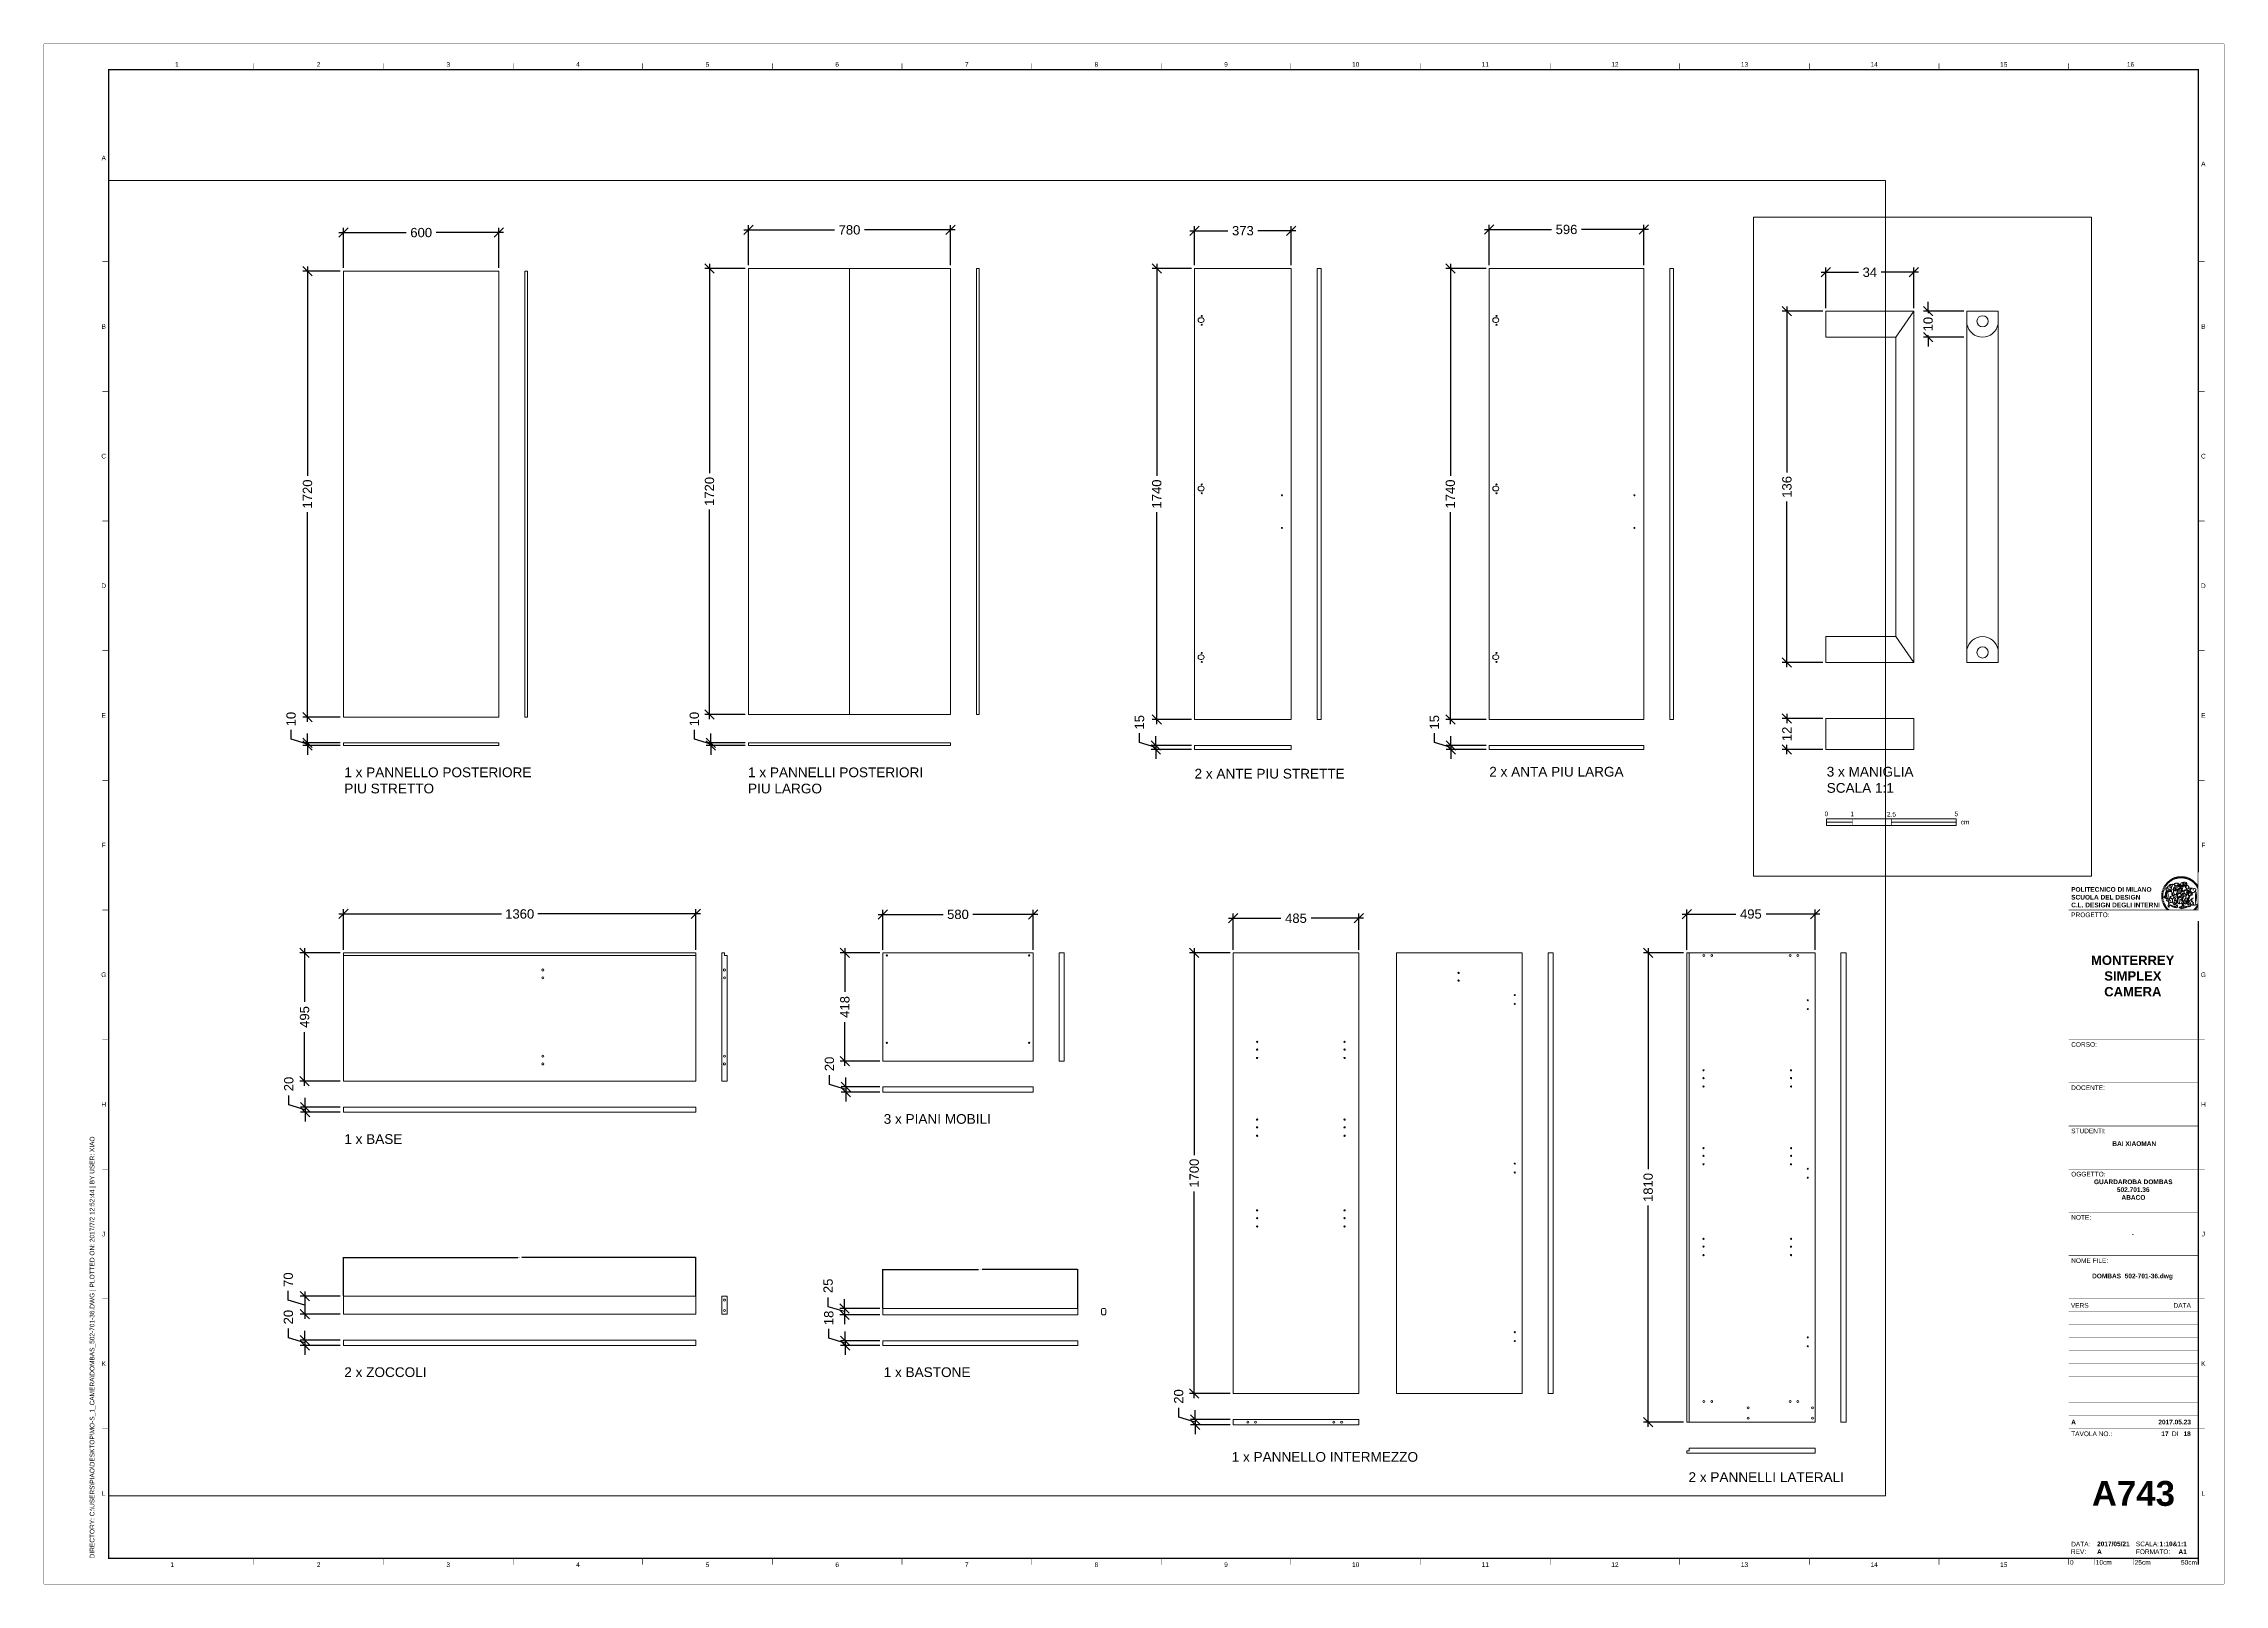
# Paper-space layout 'A743' of a CAD drawing. Header units: millimetres. Extents: x 0 to 841, y 0 to 594.
# The model-space entities are those that its viewports show. They can reach past a viewport. Long polylines and large blocks are cut down to what shows.
import ezdxf
from ezdxf.enums import TextEntityAlignment as Align

# ---------------------------------------------------------------- set-up
doc = ezdxf.new("R2010")
doc.units = ezdxf.units.MM
doc.set_wipeout_variables(frame=1)
doc.layers.get('DEFPOINTS').update_dxf_attribs({"color": 210, "lineweight": 18})
for name, color, linetype, lineweight in [('A-ANNO-DIMS', 81, 'Continuous', 13), ('A-ANNO-SYMB', 3, 'Continuous', 18), ('A-ELEV-MBE', 7, 'Continuous', 18), ('A-SECT-MCUT', 7, 'Continuous', 35), ('G-ANNO-LOGO', 3, 'Continuous', 18), ('G-ANNO-TEXT', 3, 'Continuous', 18), ('G-ANNO-TTLB', 3, 'Continuous', 18)]:
    doc.layers.add(name, color=color, linetype=linetype, lineweight=lineweight)
doc.layers.add('G-ANNO-NPLT', color=210, linetype='Continuous', lineweight=18, plot=False)
doc.styles.add('ARIAL', font='arial.ttf')
doc.styles.add('ARIAL-BOLD', font='arialbd.ttf')
doc.styles.add('E-ARIAL', font='arial.ttf')
doc.dimstyles.get("Standard").update_dxf_attribs({"dimtxt": 0.18, "dimasz": 0.18, "dimexe": 0.18, "dimexo": 0.0625, "dimgap": 0.09, "dimtad": 0, "dimtih": 1, "dimtoh": 1, "dimdec": 4, "dimzin": 0, "dimdsep": 46, "dimtxsty": 'Standard', "dimcen": 0.09, "dimadec": 0, "dimazin": 0, "dimtfac": 1, "dimtdec": 4, "dimtofl": 0, "dimtmove": 0, "dimatfit": 3, "dimfxl": 0, "dimtolj": 1, "dimtzin": 0, "dimarcsym": 0})
doc.dimstyles.new('TICK_36', dxfattribs={"dimtxt": 3.6, "dimasz": 3.6, "dimexe": 1.8, "dimexo": 1.2, "dimgap": 1.8, "dimtad": 0, "dimdec": 0, "dimzin": 0, "dimdsep": 46, "dimtxsty": 'ARIAL', "dimblk": 'OBLIQUE', "dimcen": 1.8, "dimdle": 1.8, "dimclrd": 256, "dimclrt": 256, "dimadec": 0, "dimazin": 0, "dimtfac": 1, "dimtdec": 0, "dimtmove": 1, "dimatfit": 3, "dimldrblk": 'OPEN90', "dimfxl": 0, "dimtolj": 1, "dimtzin": 0, "dimarcsym": 0})

# ---------------------------------------------------------------- blocks, each defined once
blk = doc.blocks.new('A1_GRID_LAYOUT')
at = {"layer": 'G-ANNO-NPLT', "const_width": 0.18}
for points in [[(841, 594), (0, 594)], [(0, 0), (0, 594)], [(841, 0), (841, 594)], [(841, 0), (0, 0)]]:
    blk.add_lwpolyline(points, dxfattribs=at)
at = {"layer": 'G-ANNO-TTLB', "const_width": 0.5, "flags": 128}
blk.add_lwpolyline([(25, 584), (25, 10), (831, 10), (831, 584)], close=True, dxfattribs=at)
at = {"layer": 'G-ANNO-TTLB', "const_width": 0.18, "flags": 128}
for points in [[(81, 586.5), (81, 584)], [(131, 586.5), (131, 584)], [(181, 586.5), (181, 584)], [(231, 586.5), (231, 584)], [(281, 586.5), (281, 584)], [(331, 586.5), (331, 584)], [(381, 586.5), (381, 584)], [(431, 586.5), (431, 584)], [(481, 586.5), (481, 584)], [(531, 586.5), (531, 584)], [(581, 586.5), (581, 584)], [(631, 586.5), (631, 584)], [(681, 586.5), (681, 584)], [(731, 586.5), (731, 584)], [(781, 586.5), (781, 584)], [(0, 578.5), (0, 576)], [(25, 510), (22.5, 510)], [(833.5, 510), (831, 510)], [(25, 460), (22.5, 460)], [(833.5, 460), (831, 460)], [(25, 410), (22.5, 410)], [(833.5, 410), (831, 410)], [(25, 360), (22.5, 360)], [(833.5, 360), (831, 360)], [(25, 310), (22.5, 310)], [(833.5, 310), (831, 310)], [(25, 260), (22.5, 260)], [(833.5, 260), (831, 260)], [(25, 210), (22.5, 210)], [(833.5, 210), (831, 210)], [(25, 160), (22.5, 160)], [(833.5, 160), (831, 160)], [(25, 110), (22.5, 110)], [(833.5, 110), (831, 110)], [(833.5, 110), (831, 110)], [(25, 60), (22.5, 60)], [(833.5, 60), (831, 60)], [(833.5, 60), (831, 60)], [(81, 10), (81, 7.5)], [(131, 10), (131, 7.5)], [(181, 10), (181, 7.5)], [(231, 10), (231, 7.5)], [(281, 10), (281, 7.5)], [(331, 10), (331, 7.5)], [(381, 10), (381, 7.5)], [(431, 10), (431, 7.5)], [(481, 10), (481, 7.5)], [(531, 10), (531, 7.5)], [(581, 10), (581, 7.5)], [(631, 10), (631, 7.5)], [(681, 10), (681, 7.5)], [(731, 10), (731, 7.5)], [(781, 10), (781, 7.5)]]:
    blk.add_lwpolyline(points, dxfattribs=at)
at = {"layer": 'G-ANNO-TTLB', "const_width": 0.18}
blk.add_lwpolyline([(716.5, 10), (776.5, 10)], dxfattribs=at)
at = {"layer": 'G-ANNO-TEXT', "style": 'ARIAL'}
for s, p in [('1', (51.35, 586.07)), ('2', (106, 586.07)), ('3', (156, 586.07)), ('4', (206, 586.07)), ('5', (256, 586.07)), ('6', (306, 586.07)), ('7', (356, 586.07)), ('8', (406, 586.07)), ('9', (456, 586.07)), ('10', (506, 586.07)), ('11', (556, 586.07)), ('12', (606, 586.07)), ('13', (656, 586.07)), ('14', (706, 586.07)), ('15', (756, 586.07)), ('16', (804.89, 586.07)), ('A', (23.09, 549.98)), ('A', (832.98, 547.71)), ('B', (23.09, 485)), ('B', (832.98, 485)), ('C', (23.09, 435)), ('C', (832.98, 435)), ('D', (23.09, 385)), ('D', (832.98, 385)), ('E', (23.09, 335)), ('E', (832.98, 335)), ('F', (23.09, 285)), ('F', (832.98, 285)), ('G', (23.09, 235)), ('G', (832.98, 235)), ('H', (23.09, 185)), ('H', (832.98, 185)), ('J', (23.09, 135)), ('J', (832.98, 135)), ('K', (23.09, 85)), ('K', (832.98, 85)), ('L', (23.09, 35)), ('L', (832.98, 35)), ('2', (106, 7.51)), ('3', (156, 7.51)), ('6', (306, 7.51)), ('8', (406, 7.51)), ('9', (456, 7.51)), ('10', (506, 7.51)), ('12', (606, 7.51)), ('13', (656, 7.51)), ('1', (49.49, 7.51)), ('4', (206, 7.51)), ('5', (256, 7.51)), ('7', (356, 7.51)), ('11', (556, 7.51)), ('14', (706, 7.51)), ('15', (756, 7.51))]:
    blk.add_text(s, height=1.8, dxfattribs=at).set_placement(p, align=Align.MIDDLE_CENTER)
at = {"layer": 'G-ANNO-TEXT', "insert": (17.7, 9.95), "char_height": 1.8, "attachment_point": 1, "rotation": 90, "style": 'ARIAL'}
blk.add_mtext_dynamic_manual_height_columns('DIRECTORY: C:\\\\USERS\\\\XIAO\\\\DESKTOP\\\\MO-S_1_CAMERA\\\\DOMBAS_502-701-36.DWG | PLOTTED ON: 2017/7/2 12:52:44 | BY USER: XIAO', width=412.209, gutter_width=9, heights=[0], dxfattribs=at)
blk = doc.blocks.new('_Oblique')
at = {"color": 0, "linetype": 'ByBlock', "lineweight": -2}
blk.add_line((-0.5, -0.5), (0.5, 0.5), dxfattribs=at)
blk = doc.blocks.new('*D19')
at = {"layer": 'A-ANNO-DIMS', "color": 0, "lineweight": -2, "transparency": 16777216}
for p, q in [((115.55, 507.6), (115.55, 523)), ((175.55, 507.6), (175.55, 523))]:
    blk.add_line(p, q, dxfattribs=at)
at = {"layer": 'A-ANNO-DIMS', "lineweight": -2, "transparency": 16777216}
for p, q in [((113.75, 521.2), (139.77, 521.2)), ((177.35, 521.2), (151.33, 521.2))]:
    blk.add_line(p, q, dxfattribs=at)
at = {"layer": 'DEFPOINTS', "color": 0, "transparency": 16777216}
for p in [(115.55, 521.2), (115.55, 506.4), (175.55, 506.4)]:
    blk.add_point(p, dxfattribs=at)
at = {"layer": 'A-ANNO-DIMS', "lineweight": -2, "transparency": 16777216, "xscale": 3.6, "yscale": 3.6, "zscale": 3.6, "rotation": 180}
blk.add_blockref('_Oblique', (115.55, 521.2), dxfattribs=at)
at = {"layer": 'A-ANNO-DIMS', "lineweight": -2, "transparency": 16777216, "xscale": 3.6, "yscale": 3.6, "zscale": 3.6}
blk.add_blockref('_Oblique', (175.55, 521.2), dxfattribs=at)
at = {"layer": 'A-ANNO-DIMS', "transparency": 16777216, "insert": (145.55, 521.2), "char_height": 3.6, "attachment_point": 5, "style": 'ARIAL', "bg_fill": 3, "box_fill_scale": 1.1, "bg_fill_color": 256, "bg_fill_true_color": 13158600, "bg_fill_transparency": 0}
blk.add_mtext('\\A1;600', dxfattribs=at)
blk = doc.blocks.new('_Open90')
at = {"color": 0, "linetype": 'ByBlock', "lineweight": -2}
for p, q in [((0, 0), (-1, 0)), ((-0.5, 0.5), (0, 0)), ((0, 0), (-0.5, -0.5))]:
    blk.add_line(p, q, dxfattribs=at)
blk = doc.blocks.new('*D20')
at = {"layer": 'A-ANNO-DIMS', "color": 0, "lineweight": -2, "transparency": 16777216}
for p, q in [((114.35, 506.4), (99.91, 506.4)), ((114.35, 334.4), (99.91, 334.4))]:
    blk.add_line(p, q, dxfattribs=at)
at = {"layer": 'A-ANNO-DIMS', "lineweight": -2, "transparency": 16777216}
for p, q in [((101.71, 508.2), (101.71, 427.4)), ((101.71, 332.6), (101.71, 413.4))]:
    blk.add_line(p, q, dxfattribs=at)
at = {"layer": 'DEFPOINTS', "color": 0, "transparency": 16777216}
for p in [(115.55, 506.4), (101.71, 334.4), (115.55, 334.4)]:
    blk.add_point(p, dxfattribs=at)
at = {"layer": 'A-ANNO-DIMS', "lineweight": -2, "transparency": 16777216, "xscale": 3.6, "yscale": 3.6, "zscale": 3.6}
for p, rotation in [((101.71, 506.4), 90), ((101.71, 334.4), 270)]:
    blk.add_blockref('_Oblique', p, dxfattribs=dict(at, rotation=rotation))
at = {"layer": 'A-ANNO-DIMS', "transparency": 16777216, "insert": (101.71, 420.4), "char_height": 3.6, "attachment_point": 5, "rotation": 90, "style": 'ARIAL', "bg_fill": 3, "box_fill_scale": 1.1, "bg_fill_color": 256, "bg_fill_true_color": 13158600, "bg_fill_transparency": 0}
blk.add_mtext('\\A1;1720', dxfattribs=at)
blk = doc.blocks.new('*D21')
at = {"layer": 'A-ANNO-DIMS', "lineweight": -2, "transparency": 16777216}
for p, q in [((95.37, 325.8), (95.37, 329.4)), ((101.71, 323.9), (95.37, 325.8)), ((101.71, 324.4), (101.71, 328)), ((101.71, 324.4), (101.71, 323.4)), ((101.71, 324.4), (101.71, 323.4)), ((101.71, 323.4), (101.71, 319.8))]:
    blk.add_line(p, q, dxfattribs=at)
at = {"layer": 'A-ANNO-DIMS', "color": 0, "lineweight": -2, "transparency": 16777216}
for p, q in [((114.35, 324.4), (99.91, 324.4)), ((114.35, 323.4), (99.91, 323.4))]:
    blk.add_line(p, q, dxfattribs=at)
at = {"layer": 'DEFPOINTS', "color": 0, "transparency": 16777216}
for p in [(101.71, 323.4), (115.55, 324.4), (115.55, 323.4)]:
    blk.add_point(p, dxfattribs=at)
at = {"layer": 'A-ANNO-DIMS', "lineweight": -2, "transparency": 16777216, "xscale": 3.6, "yscale": 3.6, "zscale": 3.6}
for p, rotation in [((101.71, 324.4), 270), ((101.71, 323.4), 90)]:
    blk.add_blockref('_Oblique', p, dxfattribs=dict(at, rotation=rotation))
at = {"layer": 'A-ANNO-DIMS', "transparency": 16777216, "insert": (95.37, 333.6), "char_height": 3.6, "attachment_point": 5, "rotation": 90, "style": 'ARIAL', "bg_fill": 3, "box_fill_scale": 1.1, "bg_fill_color": 256, "bg_fill_true_color": 13158600, "bg_fill_transparency": 0}
blk.add_mtext('\\A1;10', dxfattribs=at)
blk = doc.blocks.new('*D22')
at = {"layer": 'A-ANNO-DIMS', "lineweight": -2, "transparency": 16777216}
for p, q in [((269.96, 522.25), (305, 522.25)), ((351.56, 522.25), (316.51, 522.25))]:
    blk.add_line(p, q, dxfattribs=at)
at = {"layer": 'A-ANNO-DIMS', "color": 0, "lineweight": -2, "transparency": 16777216}
for p, q in [((271.76, 508.6), (271.76, 524.05)), ((349.76, 508.6), (349.76, 524.05))]:
    blk.add_line(p, q, dxfattribs=at)
at = {"layer": 'DEFPOINTS', "color": 0, "transparency": 16777216}
for p in [(271.76, 522.25), (271.76, 507.4), (349.76, 507.4)]:
    blk.add_point(p, dxfattribs=at)
at = {"layer": 'A-ANNO-DIMS', "lineweight": -2, "transparency": 16777216, "xscale": 3.6, "yscale": 3.6, "zscale": 3.6, "rotation": 180}
blk.add_blockref('_Oblique', (271.76, 522.25), dxfattribs=at)
at = {"layer": 'A-ANNO-DIMS', "lineweight": -2, "transparency": 16777216, "xscale": 3.6, "yscale": 3.6, "zscale": 3.6}
blk.add_blockref('_Oblique', (349.76, 522.25), dxfattribs=at)
at = {"layer": 'A-ANNO-DIMS', "transparency": 16777216, "insert": (310.76, 522.25), "char_height": 3.6, "attachment_point": 5, "style": 'ARIAL', "bg_fill": 3, "box_fill_scale": 1.1, "bg_fill_color": 256, "bg_fill_true_color": 13158600, "bg_fill_transparency": 0}
blk.add_mtext('\\A1;780', dxfattribs=at)
blk = doc.blocks.new('*D23')
at = {"layer": 'A-ANNO-DIMS', "color": 0, "lineweight": -2, "transparency": 16777216}
for p, q in [((270.56, 507.4), (254.96, 507.4)), ((270.56, 335.4), (254.96, 335.4))]:
    blk.add_line(p, q, dxfattribs=at)
at = {"layer": 'A-ANNO-DIMS', "lineweight": -2, "transparency": 16777216}
for p, q in [((256.76, 509.2), (256.76, 428.4)), ((256.76, 333.6), (256.76, 414.4))]:
    blk.add_line(p, q, dxfattribs=at)
at = {"layer": 'DEFPOINTS', "color": 0, "transparency": 16777216}
for p in [(271.76, 507.4), (256.76, 335.4), (271.76, 335.4)]:
    blk.add_point(p, dxfattribs=at)
at = {"layer": 'A-ANNO-DIMS', "lineweight": -2, "transparency": 16777216, "xscale": 3.6, "yscale": 3.6, "zscale": 3.6}
for p, rotation in [((256.76, 507.4), 90), ((256.76, 335.4), 270)]:
    blk.add_blockref('_Oblique', p, dxfattribs=dict(at, rotation=rotation))
at = {"layer": 'A-ANNO-DIMS', "transparency": 16777216, "insert": (256.76, 421.4), "char_height": 3.6, "attachment_point": 5, "rotation": 90, "style": 'ARIAL', "bg_fill": 3, "box_fill_scale": 1.1, "bg_fill_color": 256, "bg_fill_true_color": 13158600, "bg_fill_transparency": 0}
blk.add_mtext('\\A1;1720', dxfattribs=at)
blk = doc.blocks.new('*D24')
at = {"layer": 'A-ANNO-DIMS', "lineweight": -2, "transparency": 16777216}
for p, q in [((250.91, 325.8), (250.91, 329.4)), ((257.25, 323.9), (250.91, 325.8)), ((257.25, 324.4), (257.25, 328)), ((257.25, 324.4), (257.25, 323.4)), ((257.25, 324.4), (257.25, 323.4)), ((257.25, 323.4), (257.25, 319.8))]:
    blk.add_line(p, q, dxfattribs=at)
at = {"layer": 'A-ANNO-DIMS', "color": 0, "lineweight": -2, "transparency": 16777216}
for p, q in [((270.56, 324.4), (255.45, 324.4)), ((270.56, 323.4), (255.45, 323.4))]:
    blk.add_line(p, q, dxfattribs=at)
at = {"layer": 'DEFPOINTS', "color": 0, "transparency": 16777216}
for p in [(257.25, 323.4), (271.76, 324.4), (271.76, 323.4)]:
    blk.add_point(p, dxfattribs=at)
at = {"layer": 'A-ANNO-DIMS', "lineweight": -2, "transparency": 16777216, "xscale": 3.6, "yscale": 3.6, "zscale": 3.6}
for p, rotation in [((257.25, 324.4), 270), ((257.25, 323.4), 90)]:
    blk.add_blockref('_Oblique', p, dxfattribs=dict(at, rotation=rotation))
at = {"layer": 'A-ANNO-DIMS', "transparency": 16777216, "insert": (250.91, 333.6), "char_height": 3.6, "attachment_point": 5, "rotation": 90, "style": 'ARIAL', "bg_fill": 3, "box_fill_scale": 1.1, "bg_fill_color": 256, "bg_fill_true_color": 13158600, "bg_fill_transparency": 0}
blk.add_mtext('\\A1;10', dxfattribs=at)
blk = doc.blocks.new('*D25')
at = {"layer": 'A-ANNO-DIMS', "lineweight": -2, "transparency": 16777216}
for p, q in [((442.05, 521.93), (456.72, 521.93)), ((482.95, 521.93), (468.28, 521.93))]:
    blk.add_line(p, q, dxfattribs=at)
at = {"layer": 'A-ANNO-DIMS', "color": 0, "lineweight": -2, "transparency": 16777216}
for p, q in [((443.85, 508.6), (443.85, 523.73)), ((481.15, 508.6), (481.15, 523.73))]:
    blk.add_line(p, q, dxfattribs=at)
at = {"layer": 'DEFPOINTS', "color": 0, "transparency": 16777216}
for p in [(443.85, 521.93), (443.85, 507.4), (481.15, 507.4)]:
    blk.add_point(p, dxfattribs=at)
at = {"layer": 'A-ANNO-DIMS', "lineweight": -2, "transparency": 16777216, "xscale": 3.6, "yscale": 3.6, "zscale": 3.6, "rotation": 180}
blk.add_blockref('_Oblique', (443.85, 521.93), dxfattribs=at)
at = {"layer": 'A-ANNO-DIMS', "lineweight": -2, "transparency": 16777216, "xscale": 3.6, "yscale": 3.6, "zscale": 3.6}
blk.add_blockref('_Oblique', (481.15, 521.93), dxfattribs=at)
at = {"layer": 'A-ANNO-DIMS', "transparency": 16777216, "insert": (462.5, 521.93), "char_height": 3.6, "attachment_point": 5, "style": 'ARIAL', "bg_fill": 3, "box_fill_scale": 1.1, "bg_fill_color": 256, "bg_fill_true_color": 13158600, "bg_fill_transparency": 0}
blk.add_mtext('\\A1;373', dxfattribs=at)
blk = doc.blocks.new('*D26')
at = {"layer": 'A-ANNO-DIMS', "color": 0, "lineweight": -2, "transparency": 16777216}
for p, q in [((442.65, 507.4), (427.48, 507.4)), ((442.65, 333.4), (427.48, 333.4))]:
    blk.add_line(p, q, dxfattribs=at)
at = {"layer": 'A-ANNO-DIMS', "lineweight": -2, "transparency": 16777216}
for p, q in [((429.28, 509.2), (429.28, 427.4)), ((429.28, 331.6), (429.28, 413.4))]:
    blk.add_line(p, q, dxfattribs=at)
at = {"layer": 'DEFPOINTS', "color": 0, "transparency": 16777216}
for p in [(443.85, 507.4), (429.28, 333.4), (443.85, 333.4)]:
    blk.add_point(p, dxfattribs=at)
at = {"layer": 'A-ANNO-DIMS', "lineweight": -2, "transparency": 16777216, "xscale": 3.6, "yscale": 3.6, "zscale": 3.6}
for p, rotation in [((429.28, 507.4), 90), ((429.28, 333.4), 270)]:
    blk.add_blockref('_Oblique', p, dxfattribs=dict(at, rotation=rotation))
at = {"layer": 'A-ANNO-DIMS', "transparency": 16777216, "insert": (429.28, 420.4), "char_height": 3.6, "attachment_point": 5, "rotation": 90, "style": 'ARIAL', "bg_fill": 3, "box_fill_scale": 1.1, "bg_fill_color": 256, "bg_fill_true_color": 13158600, "bg_fill_transparency": 0}
blk.add_mtext('\\A1;1740', dxfattribs=at)
blk = doc.blocks.new('*D27')
at = {"layer": 'A-ANNO-DIMS', "lineweight": -2, "transparency": 16777216}
for p, q in [((631.89, 258.42), (652.58, 258.42)), ((684.99, 258.42), (664.3, 258.42))]:
    blk.add_line(p, q, dxfattribs=at)
at = {"layer": 'A-ANNO-DIMS', "color": 0, "lineweight": -2, "transparency": 16777216}
for p, q in [((633.69, 244.67), (633.69, 260.22)), ((683.19, 244.67), (683.19, 260.22))]:
    blk.add_line(p, q, dxfattribs=at)
at = {"layer": 'DEFPOINTS', "color": 0, "transparency": 16777216}
for p in [(633.69, 258.42), (633.69, 243.47), (683.19, 243.47)]:
    blk.add_point(p, dxfattribs=at)
at = {"layer": 'A-ANNO-DIMS', "lineweight": -2, "transparency": 16777216, "xscale": 3.6, "yscale": 3.6, "zscale": 3.6, "rotation": 180}
blk.add_blockref('_Oblique', (633.69, 258.42), dxfattribs=at)
at = {"layer": 'A-ANNO-DIMS', "lineweight": -2, "transparency": 16777216, "xscale": 3.6, "yscale": 3.6, "zscale": 3.6}
blk.add_blockref('_Oblique', (683.19, 258.42), dxfattribs=at)
at = {"layer": 'A-ANNO-DIMS', "transparency": 16777216, "insert": (658.44, 258.42), "char_height": 3.6, "attachment_point": 5, "style": 'ARIAL', "bg_fill": 3, "box_fill_scale": 1.1, "bg_fill_color": 256, "bg_fill_true_color": 13158600, "bg_fill_transparency": 0}
blk.add_mtext('\\A1;495', dxfattribs=at)
blk = doc.blocks.new('*D28')
at = {"layer": 'A-ANNO-DIMS', "lineweight": -2, "transparency": 16777216}
for p, q in [((618.84, 245.27), (618.84, 159.97)), ((618.84, 60.67), (618.84, 145.97))]:
    blk.add_line(p, q, dxfattribs=at)
at = {"layer": 'A-ANNO-DIMS', "color": 0, "lineweight": -2, "transparency": 16777216}
for p, q in [((632.49, 243.47), (617.04, 243.47)), ((632.49, 62.47), (617.04, 62.47))]:
    blk.add_line(p, q, dxfattribs=at)
at = {"layer": 'DEFPOINTS', "color": 0, "transparency": 16777216}
for p in [(633.69, 243.47), (618.84, 62.47), (633.69, 62.47)]:
    blk.add_point(p, dxfattribs=at)
at = {"layer": 'A-ANNO-DIMS', "lineweight": -2, "transparency": 16777216, "xscale": 3.6, "yscale": 3.6, "zscale": 3.6}
for p, rotation in [((618.84, 243.47), 90), ((618.84, 62.47), 270)]:
    blk.add_blockref('_Oblique', p, dxfattribs=dict(at, rotation=rotation))
at = {"layer": 'A-ANNO-DIMS', "transparency": 16777216, "insert": (618.84, 152.97), "char_height": 3.6, "attachment_point": 5, "rotation": 90, "style": 'ARIAL', "bg_fill": 3, "box_fill_scale": 1.1, "bg_fill_color": 256, "bg_fill_true_color": 13158600, "bg_fill_transparency": 0}
blk.add_mtext('\\A1;1810', dxfattribs=at)
blk = doc.blocks.new('*D29')
at = {"layer": 'A-ANNO-DIMS', "lineweight": -2, "transparency": 16777216}
for p, q in [((113.75, 258.44), (176.55, 258.44)), ((253.35, 258.44), (190.55, 258.44))]:
    blk.add_line(p, q, dxfattribs=at)
at = {"layer": 'A-ANNO-DIMS', "color": 0, "lineweight": -2, "transparency": 16777216}
for p, q in [((115.55, 244.67), (115.55, 260.24)), ((251.55, 244.67), (251.55, 260.24))]:
    blk.add_line(p, q, dxfattribs=at)
at = {"layer": 'DEFPOINTS', "color": 0, "transparency": 16777216}
for p in [(115.55, 258.44), (115.55, 243.47), (251.55, 243.47)]:
    blk.add_point(p, dxfattribs=at)
at = {"layer": 'A-ANNO-DIMS', "lineweight": -2, "transparency": 16777216, "xscale": 3.6, "yscale": 3.6, "zscale": 3.6, "rotation": 180}
blk.add_blockref('_Oblique', (115.55, 258.44), dxfattribs=at)
at = {"layer": 'A-ANNO-DIMS', "lineweight": -2, "transparency": 16777216, "xscale": 3.6, "yscale": 3.6, "zscale": 3.6}
blk.add_blockref('_Oblique', (251.55, 258.44), dxfattribs=at)
at = {"layer": 'A-ANNO-DIMS', "transparency": 16777216, "insert": (183.55, 258.44), "char_height": 3.6, "attachment_point": 5, "style": 'ARIAL', "bg_fill": 3, "box_fill_scale": 1.1, "bg_fill_color": 256, "bg_fill_true_color": 13158600, "bg_fill_transparency": 0}
blk.add_mtext('\\A1;1360', dxfattribs=at)
blk = doc.blocks.new('*D30')
at = {"layer": 'A-ANNO-DIMS', "lineweight": -2, "transparency": 16777216}
for p, q in [((100.58, 245.27), (100.58, 224.58)), ((100.58, 192.17), (100.58, 212.86))]:
    blk.add_line(p, q, dxfattribs=at)
at = {"layer": 'A-ANNO-DIMS', "color": 0, "lineweight": -2, "transparency": 16777216}
for p, q in [((114.35, 243.47), (98.78, 243.47)), ((114.35, 193.97), (98.78, 193.97))]:
    blk.add_line(p, q, dxfattribs=at)
at = {"layer": 'DEFPOINTS', "color": 0, "transparency": 16777216}
for p in [(115.55, 243.47), (100.58, 193.97), (115.55, 193.97)]:
    blk.add_point(p, dxfattribs=at)
at = {"layer": 'A-ANNO-DIMS', "lineweight": -2, "transparency": 16777216, "xscale": 3.6, "yscale": 3.6, "zscale": 3.6}
for p, rotation in [((100.58, 243.47), 90), ((100.58, 193.97), 270)]:
    blk.add_blockref('_Oblique', p, dxfattribs=dict(at, rotation=rotation))
at = {"layer": 'A-ANNO-DIMS', "transparency": 16777216, "insert": (100.58, 218.72), "char_height": 3.6, "attachment_point": 5, "rotation": 90, "style": 'ARIAL', "bg_fill": 3, "box_fill_scale": 1.1, "bg_fill_color": 256, "bg_fill_true_color": 13158600, "bg_fill_transparency": 0}
blk.add_mtext('\\A1;495', dxfattribs=at)
blk = doc.blocks.new('*D31')
at = {"layer": 'A-ANNO-DIMS', "lineweight": -2, "transparency": 16777216}
for p, q in [((94.5, 184.87), (94.5, 188.47)), ((100.84, 183.97), (100.84, 187.57)), ((100.84, 182.97), (94.5, 184.87)), ((100.84, 183.97), (100.84, 181.97)), ((100.84, 183.97), (100.84, 181.97)), ((100.84, 181.97), (100.84, 178.37))]:
    blk.add_line(p, q, dxfattribs=at)
at = {"layer": 'A-ANNO-DIMS', "color": 0, "lineweight": -2, "transparency": 16777216}
for p, q in [((114.35, 183.97), (99.04, 183.97)), ((114.35, 181.97), (99.04, 181.97))]:
    blk.add_line(p, q, dxfattribs=at)
at = {"layer": 'DEFPOINTS', "color": 0, "transparency": 16777216}
for p in [(100.84, 181.97), (115.55, 183.97), (115.55, 181.97)]:
    blk.add_point(p, dxfattribs=at)
at = {"layer": 'A-ANNO-DIMS', "lineweight": -2, "transparency": 16777216, "xscale": 3.6, "yscale": 3.6, "zscale": 3.6, "rotation": 90}
blk.add_blockref('_Oblique', (100.84, 181.97), dxfattribs=at)
at = {"layer": 'A-ANNO-DIMS', "transparency": 16777216, "insert": (94.5, 192.87), "char_height": 3.6, "attachment_point": 5, "rotation": 90, "style": 'ARIAL', "bg_fill": 3, "box_fill_scale": 1.1, "bg_fill_color": 256, "bg_fill_true_color": 13158600, "bg_fill_transparency": 0}
blk.add_mtext('\\A1;20', dxfattribs=at)
at = {"layer": 'A-ANNO-DIMS', "lineweight": -2, "transparency": 16777216, "xscale": 3.6, "yscale": 3.6, "zscale": 3.6, "rotation": 270}
blk.add_blockref('_Oblique', (100.84, 183.97), dxfattribs=at)
blk = doc.blocks.new('*D32')
at = {"layer": 'A-SECT-MCUT', "color": 0, "lineweight": -2, "transparency": 16777216}
for p, q in [((115.55, 111.12), (115.55, 126.09)), ((115.73, 125.91), (182.77, 125.91)), ((251.37, 125.91), (184.32, 125.91)), ((251.55, 111.12), (251.55, 126.09))]:
    blk.add_line(p, q, dxfattribs=at)
at = {"layer": 'A-SECT-MCUT', "color": 0, "transparency": 16777216}
for points in [[(115.73, 125.94), (115.73, 125.88), (115.55, 125.91)], [(251.37, 125.94), (251.37, 125.88), (251.55, 125.91)]]:
    blk.add_solid(points, dxfattribs=at)
at = {"layer": 'DEFPOINTS', "color": 0, "transparency": 16777216}
for p in [(115.55, 125.91), (115.55, 111.06), (251.55, 111.06)]:
    blk.add_point(p, dxfattribs=at)
at = {"layer": 'A-SECT-MCUT', "color": 0, "transparency": 16777216, "insert": (183.55, 125.91), "char_height": 0.18, "attachment_point": 5, "bg_fill": 3, "box_fill_scale": 1.1, "bg_fill_color": 256, "bg_fill_true_color": 13158600, "bg_fill_transparency": 0}
blk.add_mtext('\\A1;1360.0000', dxfattribs=at)
blk = doc.blocks.new('*D33')
at = {"layer": 'A-ANNO-DIMS', "lineweight": -2, "transparency": 16777216}
for p, q in [((94.33, 94.96), (94.33, 98.56)), ((100.66, 93.06), (94.33, 94.96)), ((100.66, 94.06), (100.66, 97.66)), ((100.66, 94.06), (100.66, 92.06)), ((100.66, 94.06), (100.66, 92.06)), ((100.66, 92.06), (100.66, 88.46))]:
    blk.add_line(p, q, dxfattribs=at)
at = {"layer": 'A-ANNO-DIMS', "color": 0, "lineweight": -2, "transparency": 16777216}
for p, q in [((114.35, 94.06), (98.86, 94.06)), ((114.35, 92.06), (98.86, 92.06))]:
    blk.add_line(p, q, dxfattribs=at)
at = {"layer": 'DEFPOINTS', "color": 0, "transparency": 16777216}
for p in [(115.55, 94.06), (100.66, 92.06), (115.55, 92.06)]:
    blk.add_point(p, dxfattribs=at)
at = {"layer": 'A-ANNO-DIMS', "lineweight": -2, "transparency": 16777216, "xscale": 3.6, "yscale": 3.6, "zscale": 3.6, "rotation": 90}
blk.add_blockref('_Oblique', (100.66, 92.06), dxfattribs=at)
at = {"layer": 'A-ANNO-DIMS', "transparency": 16777216, "insert": (94.33, 102.97), "char_height": 3.6, "attachment_point": 5, "rotation": 90, "style": 'ARIAL', "bg_fill": 3, "box_fill_scale": 1.1, "bg_fill_color": 256, "bg_fill_true_color": 13158600, "bg_fill_transparency": 0}
blk.add_mtext('\\A1;20', dxfattribs=at)
at = {"layer": 'A-ANNO-DIMS', "lineweight": -2, "transparency": 16777216, "xscale": 3.6, "yscale": 3.6, "zscale": 3.6, "rotation": 270}
blk.add_blockref('_Oblique', (100.66, 94.06), dxfattribs=at)
blk = doc.blocks.new('*D34')
at = {"layer": 'A-ANNO-DIMS', "lineweight": -2, "transparency": 16777216}
for p, q in [((94.29, 109.46), (94.29, 113.06)), ((100.63, 107.56), (94.29, 109.46)), ((100.63, 112.86), (100.63, 102.26))]:
    blk.add_line(p, q, dxfattribs=at)
at = {"layer": 'A-ANNO-DIMS', "color": 0, "lineweight": -2, "transparency": 16777216}
for p, q in [((114.35, 111.06), (98.83, 111.06)), ((114.35, 104.06), (98.83, 104.06))]:
    blk.add_line(p, q, dxfattribs=at)
at = {"layer": 'DEFPOINTS', "color": 0, "transparency": 16777216}
for p in [(115.55, 111.06), (100.63, 104.06), (115.55, 104.06)]:
    blk.add_point(p, dxfattribs=at)
at = {"layer": 'A-ANNO-DIMS', "lineweight": -2, "transparency": 16777216, "xscale": 3.6, "yscale": 3.6, "zscale": 3.6, "rotation": 270}
blk.add_blockref('_Oblique', (100.63, 104.06), dxfattribs=at)
at = {"layer": 'A-ANNO-DIMS', "transparency": 16777216, "insert": (94.29, 117.42), "char_height": 3.6, "attachment_point": 5, "rotation": 90, "style": 'ARIAL', "bg_fill": 3, "box_fill_scale": 1.1, "bg_fill_color": 256, "bg_fill_true_color": 13158600, "bg_fill_transparency": 0}
blk.add_mtext('\\A1;70', dxfattribs=at)
at = {"layer": 'A-ANNO-DIMS', "lineweight": -2, "transparency": 16777216, "xscale": 3.6, "yscale": 3.6, "zscale": 3.6, "rotation": 90}
blk.add_blockref('_Oblique', (100.63, 111.06), dxfattribs=at)
blk = doc.blocks.new('*D35')
at = {"layer": 'A-ANNO-DIMS', "lineweight": -2, "transparency": 16777216}
for p, q in [((321.8, 258.27), (346.83, 258.27)), ((383.4, 258.27), (358.37, 258.27))]:
    blk.add_line(p, q, dxfattribs=at)
at = {"layer": 'A-ANNO-DIMS', "color": 0, "lineweight": -2, "transparency": 16777216}
for p, q in [((323.6, 244.67), (323.6, 260.07)), ((381.6, 244.67), (381.6, 260.07))]:
    blk.add_line(p, q, dxfattribs=at)
at = {"layer": 'DEFPOINTS', "color": 0, "transparency": 16777216}
for p in [(323.6, 258.27), (323.6, 243.47), (381.6, 243.47)]:
    blk.add_point(p, dxfattribs=at)
at = {"layer": 'A-ANNO-DIMS', "lineweight": -2, "transparency": 16777216, "xscale": 3.6, "yscale": 3.6, "zscale": 3.6, "rotation": 180}
blk.add_blockref('_Oblique', (323.6, 258.27), dxfattribs=at)
at = {"layer": 'A-ANNO-DIMS', "lineweight": -2, "transparency": 16777216, "xscale": 3.6, "yscale": 3.6, "zscale": 3.6}
blk.add_blockref('_Oblique', (381.6, 258.27), dxfattribs=at)
at = {"layer": 'A-ANNO-DIMS', "transparency": 16777216, "insert": (352.6, 258.27), "char_height": 3.6, "attachment_point": 5, "style": 'ARIAL', "bg_fill": 3, "box_fill_scale": 1.1, "bg_fill_color": 256, "bg_fill_true_color": 13158600, "bg_fill_transparency": 0}
blk.add_mtext('\\A1;580', dxfattribs=at)
blk = doc.blocks.new('*D36')
at = {"layer": 'A-ANNO-DIMS', "lineweight": -2, "transparency": 16777216}
for p, q in [((308.98, 245.27), (308.98, 228.45)), ((308.98, 199.92), (308.98, 216.74))]:
    blk.add_line(p, q, dxfattribs=at)
at = {"layer": 'A-ANNO-DIMS', "color": 0, "lineweight": -2, "transparency": 16777216}
for p, q in [((322.4, 243.47), (307.18, 243.47)), ((322.4, 201.72), (307.18, 201.72))]:
    blk.add_line(p, q, dxfattribs=at)
at = {"layer": 'DEFPOINTS', "color": 0, "transparency": 16777216}
for p in [(323.6, 243.47), (308.98, 201.72), (323.6, 201.72)]:
    blk.add_point(p, dxfattribs=at)
at = {"layer": 'A-ANNO-DIMS', "lineweight": -2, "transparency": 16777216, "xscale": 3.6, "yscale": 3.6, "zscale": 3.6}
for p, rotation in [((308.98, 243.47), 90), ((308.98, 201.72), 270)]:
    blk.add_blockref('_Oblique', p, dxfattribs=dict(at, rotation=rotation))
at = {"layer": 'A-ANNO-DIMS', "transparency": 16777216, "insert": (308.98, 222.6), "char_height": 3.6, "attachment_point": 5, "rotation": 90, "style": 'ARIAL', "bg_fill": 3, "box_fill_scale": 1.1, "bg_fill_color": 256, "bg_fill_true_color": 13158600, "bg_fill_transparency": 0}
blk.add_mtext('\\A1;418', dxfattribs=at)
blk = doc.blocks.new('*D37')
at = {"layer": 'A-ANNO-DIMS', "lineweight": -2, "transparency": 16777216}
for p, q in [((303.03, 192.62), (303.03, 196.22)), ((309.36, 191.72), (309.36, 195.32)), ((309.36, 190.72), (303.03, 192.62)), ((309.36, 191.72), (309.36, 189.72)), ((309.36, 191.72), (309.36, 189.72)), ((309.36, 189.72), (309.36, 186.12))]:
    blk.add_line(p, q, dxfattribs=at)
at = {"layer": 'A-ANNO-DIMS', "color": 0, "lineweight": -2, "transparency": 16777216}
for p, q in [((322.4, 191.72), (307.56, 191.72)), ((322.4, 189.72), (307.56, 189.72))]:
    blk.add_line(p, q, dxfattribs=at)
at = {"layer": 'DEFPOINTS', "color": 0, "transparency": 16777216}
for p in [(309.36, 189.72), (323.6, 191.72), (323.6, 189.72)]:
    blk.add_point(p, dxfattribs=at)
at = {"layer": 'A-ANNO-DIMS', "lineweight": -2, "transparency": 16777216, "xscale": 3.6, "yscale": 3.6, "zscale": 3.6, "rotation": 90}
blk.add_blockref('_Oblique', (309.36, 189.72), dxfattribs=at)
at = {"layer": 'A-ANNO-DIMS', "transparency": 16777216, "insert": (303.03, 200.62), "char_height": 3.6, "attachment_point": 5, "rotation": 90, "style": 'ARIAL', "bg_fill": 3, "box_fill_scale": 1.1, "bg_fill_color": 256, "bg_fill_true_color": 13158600, "bg_fill_transparency": 0}
blk.add_mtext('\\A1;20', dxfattribs=at)
at = {"layer": 'A-ANNO-DIMS', "lineweight": -2, "transparency": 16777216, "xscale": 3.6, "yscale": 3.6, "zscale": 3.6, "rotation": 270}
blk.add_blockref('_Oblique', (309.36, 191.72), dxfattribs=at)
blk = doc.blocks.new('*D38')
at = {"layer": 'A-SECT-MCUT', "color": 0, "lineweight": -2, "transparency": 16777216}
for p, q in [((323.6, 106.41), (323.6, 121.52)), ((323.78, 121.34), (360.5, 121.34)), ((398.62, 121.34), (361.91, 121.34)), ((398.8, 106.41), (398.8, 121.52))]:
    blk.add_line(p, q, dxfattribs=at)
at = {"layer": 'A-SECT-MCUT', "color": 0, "transparency": 16777216}
for points in [[(323.78, 121.37), (323.78, 121.31), (323.6, 121.34)], [(398.62, 121.37), (398.62, 121.31), (398.8, 121.34)]]:
    blk.add_solid(points, dxfattribs=at)
at = {"layer": 'DEFPOINTS', "color": 0, "transparency": 16777216}
for p in [(323.6, 121.34), (323.6, 106.35), (398.8, 106.35)]:
    blk.add_point(p, dxfattribs=at)
at = {"layer": 'A-SECT-MCUT', "color": 0, "transparency": 16777216, "insert": (361.2, 121.34), "char_height": 0.18, "attachment_point": 5, "bg_fill": 3, "box_fill_scale": 1.1, "bg_fill_color": 256, "bg_fill_true_color": 13158600, "bg_fill_transparency": 0}
blk.add_mtext('\\A1;752.0000', dxfattribs=at)
blk = doc.blocks.new('*D39')
at = {"layer": 'A-ANNO-DIMS', "lineweight": -2, "transparency": 16777216}
for p, q in [((302.52, 107), (302.52, 110.6)), ((308.86, 106.35), (308.86, 109.95)), ((308.86, 105.1), (302.52, 107)), ((308.86, 106.35), (308.86, 103.85)), ((308.86, 106.35), (308.86, 103.85)), ((308.86, 103.85), (308.86, 100.25))]:
    blk.add_line(p, q, dxfattribs=at)
at = {"layer": 'A-ANNO-DIMS', "color": 0, "lineweight": -2, "transparency": 16777216}
for p, q in [((322.4, 106.35), (307.06, 106.35)), ((322.4, 103.85), (307.06, 103.85))]:
    blk.add_line(p, q, dxfattribs=at)
at = {"layer": 'DEFPOINTS', "color": 0, "transparency": 16777216}
for p in [(308.86, 103.85), (323.6, 106.35), (323.6, 103.85)]:
    blk.add_point(p, dxfattribs=at)
at = {"layer": 'A-ANNO-DIMS', "lineweight": -2, "transparency": 16777216, "xscale": 3.6, "yscale": 3.6, "zscale": 3.6, "rotation": 90}
blk.add_blockref('_Oblique', (308.86, 103.85), dxfattribs=at)
at = {"layer": 'A-ANNO-DIMS', "transparency": 16777216, "insert": (302.52, 115.03), "char_height": 3.6, "attachment_point": 5, "rotation": 90, "style": 'ARIAL', "bg_fill": 3, "box_fill_scale": 1.1, "bg_fill_color": 256, "bg_fill_true_color": 13158600, "bg_fill_transparency": 0}
blk.add_mtext('\\A1;25', dxfattribs=at)
at = {"layer": 'A-ANNO-DIMS', "lineweight": -2, "transparency": 16777216, "xscale": 3.6, "yscale": 3.6, "zscale": 3.6, "rotation": 270}
blk.add_blockref('_Oblique', (308.86, 106.35), dxfattribs=at)
blk = doc.blocks.new('*D40')
at = {"layer": 'A-ANNO-DIMS', "lineweight": -2, "transparency": 16777216}
for p, q in [((302.79, 94.86), (302.79, 98.46)), ((309.13, 92.96), (302.79, 94.86)), ((309.13, 93.85), (309.13, 97.45)), ((309.13, 93.85), (309.13, 92.06)), ((309.13, 93.85), (309.13, 92.06)), ((309.13, 92.06), (309.13, 88.46))]:
    blk.add_line(p, q, dxfattribs=at)
at = {"layer": 'A-ANNO-DIMS', "color": 0, "lineweight": -2, "transparency": 16777216}
for p, q in [((322.4, 93.85), (307.33, 93.85)), ((322.4, 92.06), (307.33, 92.06))]:
    blk.add_line(p, q, dxfattribs=at)
at = {"layer": 'DEFPOINTS', "color": 0, "transparency": 16777216}
for p in [(323.6, 93.85), (309.13, 92.06), (323.6, 92.06)]:
    blk.add_point(p, dxfattribs=at)
at = {"layer": 'A-ANNO-DIMS', "lineweight": -2, "transparency": 16777216, "xscale": 3.6, "yscale": 3.6, "zscale": 3.6, "rotation": 90}
blk.add_blockref('_Oblique', (309.13, 92.06), dxfattribs=at)
at = {"layer": 'A-ANNO-DIMS', "transparency": 16777216, "insert": (302.79, 102.67), "char_height": 3.6, "attachment_point": 5, "rotation": 90, "style": 'ARIAL', "bg_fill": 3, "box_fill_scale": 1.1, "bg_fill_color": 256, "bg_fill_true_color": 13158600, "bg_fill_transparency": 0}
blk.add_mtext('\\A1;18', dxfattribs=at)
at = {"layer": 'A-ANNO-DIMS', "lineweight": -2, "transparency": 16777216, "xscale": 3.6, "yscale": 3.6, "zscale": 3.6, "rotation": 270}
blk.add_blockref('_Oblique', (309.13, 93.85), dxfattribs=at)
blk = doc.blocks.new('*D41')
at = {"layer": 'A-ANNO-DIMS', "lineweight": -2, "transparency": 16777216}
for p, q in [((456.93, 256.78), (477.12, 256.78)), ((509.03, 256.78), (488.85, 256.78))]:
    blk.add_line(p, q, dxfattribs=at)
at = {"layer": 'A-ANNO-DIMS', "color": 0, "lineweight": -2, "transparency": 16777216}
for p, q in [((458.73, 244.67), (458.73, 258.58)), ((507.23, 244.67), (507.23, 258.58))]:
    blk.add_line(p, q, dxfattribs=at)
at = {"layer": 'DEFPOINTS', "color": 0, "transparency": 16777216}
for p in [(458.73, 256.78), (458.73, 243.47), (507.23, 243.47)]:
    blk.add_point(p, dxfattribs=at)
at = {"layer": 'A-ANNO-DIMS', "lineweight": -2, "transparency": 16777216, "xscale": 3.6, "yscale": 3.6, "zscale": 3.6, "rotation": 180}
blk.add_blockref('_Oblique', (458.73, 256.78), dxfattribs=at)
at = {"layer": 'A-ANNO-DIMS', "lineweight": -2, "transparency": 16777216, "xscale": 3.6, "yscale": 3.6, "zscale": 3.6}
blk.add_blockref('_Oblique', (507.23, 256.78), dxfattribs=at)
at = {"layer": 'A-ANNO-DIMS', "transparency": 16777216, "insert": (482.98, 256.78), "char_height": 3.6, "attachment_point": 5, "style": 'ARIAL', "bg_fill": 3, "box_fill_scale": 1.1, "bg_fill_color": 256, "bg_fill_true_color": 13158600, "bg_fill_transparency": 0}
blk.add_mtext('\\A1;485', dxfattribs=at)
blk = doc.blocks.new('*D42')
at = {"layer": 'A-ANNO-DIMS', "lineweight": -2, "transparency": 16777216}
for p, q in [((443.73, 245.27), (443.73, 165.47)), ((443.73, 71.67), (443.73, 151.47))]:
    blk.add_line(p, q, dxfattribs=at)
at = {"layer": 'A-ANNO-DIMS', "color": 0, "lineweight": -2, "transparency": 16777216}
for p, q in [((457.53, 243.47), (441.93, 243.47)), ((457.53, 73.47), (441.93, 73.47))]:
    blk.add_line(p, q, dxfattribs=at)
at = {"layer": 'DEFPOINTS', "color": 0, "transparency": 16777216}
for p in [(458.73, 243.47), (443.73, 73.47), (458.73, 73.47)]:
    blk.add_point(p, dxfattribs=at)
at = {"layer": 'A-ANNO-DIMS', "lineweight": -2, "transparency": 16777216, "xscale": 3.6, "yscale": 3.6, "zscale": 3.6}
for p, rotation in [((443.73, 243.47), 90), ((443.73, 73.47), 270)]:
    blk.add_blockref('_Oblique', p, dxfattribs=dict(at, rotation=rotation))
at = {"layer": 'A-ANNO-DIMS', "transparency": 16777216, "insert": (443.73, 158.47), "char_height": 3.6, "attachment_point": 5, "rotation": 90, "style": 'ARIAL', "bg_fill": 3, "box_fill_scale": 1.1, "bg_fill_color": 256, "bg_fill_true_color": 13158600, "bg_fill_transparency": 0}
blk.add_mtext('\\A1;1700', dxfattribs=at)
blk = doc.blocks.new('*D43')
at = {"layer": 'A-ANNO-DIMS', "lineweight": -2, "transparency": 16777216}
for p, q in [((437.75, 64.37), (437.75, 67.97)), ((444.09, 62.47), (437.75, 64.37)), ((444.09, 63.47), (444.09, 67.07)), ((444.09, 63.47), (444.09, 61.47)), ((444.09, 63.47), (444.09, 61.47)), ((444.09, 61.47), (444.09, 57.87))]:
    blk.add_line(p, q, dxfattribs=at)
at = {"layer": 'A-ANNO-DIMS', "color": 0, "lineweight": -2, "transparency": 16777216}
for p, q in [((457.53, 63.47), (442.29, 63.47)), ((457.53, 61.47), (442.29, 61.47))]:
    blk.add_line(p, q, dxfattribs=at)
at = {"layer": 'DEFPOINTS', "color": 0, "transparency": 16777216}
for p in [(444.09, 61.47), (458.73, 63.47), (458.73, 61.47)]:
    blk.add_point(p, dxfattribs=at)
at = {"layer": 'A-ANNO-DIMS', "lineweight": -2, "transparency": 16777216, "xscale": 3.6, "yscale": 3.6, "zscale": 3.6, "rotation": 90}
blk.add_blockref('_Oblique', (444.09, 61.47), dxfattribs=at)
at = {"layer": 'A-ANNO-DIMS', "transparency": 16777216, "insert": (437.75, 72.37), "char_height": 3.6, "attachment_point": 5, "rotation": 90, "style": 'ARIAL', "bg_fill": 3, "box_fill_scale": 1.1, "bg_fill_color": 256, "bg_fill_true_color": 13158600, "bg_fill_transparency": 0}
blk.add_mtext('\\A1;20', dxfattribs=at)
at = {"layer": 'A-ANNO-DIMS', "lineweight": -2, "transparency": 16777216, "xscale": 3.6, "yscale": 3.6, "zscale": 3.6, "rotation": 270}
blk.add_blockref('_Oblique', (444.09, 63.47), dxfattribs=at)
blk = doc.blocks.new('*D44')
at = {"layer": 'A-ANNO-DIMS', "lineweight": -2, "transparency": 16777216}
for p, q in [((422.64, 324.55), (422.64, 328.15)), ((428.98, 322.65), (422.64, 324.55)), ((428.98, 323.4), (428.98, 327)), ((428.98, 323.4), (428.98, 321.9)), ((428.98, 323.4), (428.98, 321.9)), ((428.98, 321.9), (428.98, 318.3))]:
    blk.add_line(p, q, dxfattribs=at)
at = {"layer": 'A-ANNO-DIMS', "color": 0, "lineweight": -2, "transparency": 16777216}
for p, q in [((442.65, 323.4), (427.18, 323.4)), ((442.65, 321.9), (427.18, 321.9))]:
    blk.add_line(p, q, dxfattribs=at)
at = {"layer": 'DEFPOINTS', "color": 0, "transparency": 16777216}
for p in [(428.98, 321.9), (443.85, 323.4), (443.85, 321.9)]:
    blk.add_point(p, dxfattribs=at)
at = {"layer": 'A-ANNO-DIMS', "lineweight": -2, "transparency": 16777216, "xscale": 3.6, "yscale": 3.6, "zscale": 3.6, "rotation": 90}
blk.add_blockref('_Oblique', (428.98, 321.9), dxfattribs=at)
at = {"layer": 'A-ANNO-DIMS', "transparency": 16777216, "insert": (422.64, 332.37), "char_height": 3.6, "attachment_point": 5, "rotation": 90, "style": 'ARIAL', "bg_fill": 3, "box_fill_scale": 1.1, "bg_fill_color": 256, "bg_fill_true_color": 13158600, "bg_fill_transparency": 0}
blk.add_mtext('\\A1;15', dxfattribs=at)
at = {"layer": 'A-ANNO-DIMS', "lineweight": -2, "transparency": 16777216, "xscale": 3.6, "yscale": 3.6, "zscale": 3.6, "rotation": 270}
blk.add_blockref('_Oblique', (428.98, 323.4), dxfattribs=at)
blk = doc.blocks.new('*D45')
at = {"layer": 'A-ANNO-DIMS', "lineweight": -2, "transparency": 16777216}
for p, q in [((555.73, 522.4), (581.55, 522.4)), ((618.93, 522.4), (593.1, 522.4))]:
    blk.add_line(p, q, dxfattribs=at)
at = {"layer": 'A-ANNO-DIMS', "color": 0, "lineweight": -2, "transparency": 16777216}
for p, q in [((557.53, 508.6), (557.53, 524.2)), ((617.13, 508.6), (617.13, 524.2))]:
    blk.add_line(p, q, dxfattribs=at)
at = {"layer": 'DEFPOINTS', "color": 0, "transparency": 16777216}
for p in [(557.53, 522.4), (557.53, 507.4), (617.13, 507.4)]:
    blk.add_point(p, dxfattribs=at)
at = {"layer": 'A-ANNO-DIMS', "lineweight": -2, "transparency": 16777216, "xscale": 3.6, "yscale": 3.6, "zscale": 3.6, "rotation": 180}
blk.add_blockref('_Oblique', (557.53, 522.4), dxfattribs=at)
at = {"layer": 'A-ANNO-DIMS', "lineweight": -2, "transparency": 16777216, "xscale": 3.6, "yscale": 3.6, "zscale": 3.6}
blk.add_blockref('_Oblique', (617.13, 522.4), dxfattribs=at)
at = {"layer": 'A-ANNO-DIMS', "transparency": 16777216, "insert": (587.33, 522.4), "char_height": 3.6, "attachment_point": 5, "style": 'ARIAL', "bg_fill": 3, "box_fill_scale": 1.1, "bg_fill_color": 256, "bg_fill_true_color": 13158600, "bg_fill_transparency": 0}
blk.add_mtext('\\A1;596', dxfattribs=at)
blk = doc.blocks.new('*D46')
at = {"layer": 'A-ANNO-DIMS', "color": 0, "lineweight": -2, "transparency": 16777216}
for p, q in [((556.33, 507.4), (540.73, 507.4)), ((556.33, 333.4), (540.73, 333.4))]:
    blk.add_line(p, q, dxfattribs=at)
at = {"layer": 'A-ANNO-DIMS', "lineweight": -2, "transparency": 16777216}
for p, q in [((542.53, 509.2), (542.53, 427.4)), ((542.53, 331.6), (542.53, 413.4))]:
    blk.add_line(p, q, dxfattribs=at)
at = {"layer": 'DEFPOINTS', "color": 0, "transparency": 16777216}
for p in [(557.53, 507.4), (542.53, 333.4), (557.53, 333.4)]:
    blk.add_point(p, dxfattribs=at)
at = {"layer": 'A-ANNO-DIMS', "lineweight": -2, "transparency": 16777216, "xscale": 3.6, "yscale": 3.6, "zscale": 3.6}
for p, rotation in [((542.53, 507.4), 90), ((542.53, 333.4), 270)]:
    blk.add_blockref('_Oblique', p, dxfattribs=dict(at, rotation=rotation))
at = {"layer": 'A-ANNO-DIMS', "transparency": 16777216, "insert": (542.53, 420.4), "char_height": 3.6, "attachment_point": 5, "rotation": 90, "style": 'ARIAL', "bg_fill": 3, "box_fill_scale": 1.1, "bg_fill_color": 256, "bg_fill_true_color": 13158600, "bg_fill_transparency": 0}
blk.add_mtext('\\A1;1740', dxfattribs=at)
blk = doc.blocks.new('*D47')
at = {"layer": 'A-ANNO-DIMS', "lineweight": -2, "transparency": 16777216}
for p, q in [((536.42, 324.55), (536.42, 328.15)), ((542.76, 322.65), (536.42, 324.55)), ((542.76, 323.4), (542.76, 327)), ((542.76, 323.4), (542.76, 321.9)), ((542.76, 323.4), (542.76, 321.9)), ((542.76, 321.9), (542.76, 318.3))]:
    blk.add_line(p, q, dxfattribs=at)
at = {"layer": 'A-ANNO-DIMS', "color": 0, "lineweight": -2, "transparency": 16777216}
for p, q in [((556.33, 323.4), (540.96, 323.4)), ((556.33, 321.9), (540.96, 321.9))]:
    blk.add_line(p, q, dxfattribs=at)
at = {"layer": 'DEFPOINTS', "color": 0, "transparency": 16777216}
for p in [(542.76, 321.9), (557.53, 323.4), (557.53, 321.9)]:
    blk.add_point(p, dxfattribs=at)
at = {"layer": 'A-ANNO-DIMS', "lineweight": -2, "transparency": 16777216, "xscale": 3.6, "yscale": 3.6, "zscale": 3.6, "rotation": 90}
blk.add_blockref('_Oblique', (542.76, 321.9), dxfattribs=at)
at = {"layer": 'A-ANNO-DIMS', "transparency": 16777216, "insert": (536.42, 332.37), "char_height": 3.6, "attachment_point": 5, "rotation": 90, "style": 'ARIAL', "bg_fill": 3, "box_fill_scale": 1.1, "bg_fill_color": 256, "bg_fill_true_color": 13158600, "bg_fill_transparency": 0}
blk.add_mtext('\\A1;15', dxfattribs=at)
at = {"layer": 'A-ANNO-DIMS', "lineweight": -2, "transparency": 16777216, "xscale": 3.6, "yscale": 3.6, "zscale": 3.6, "rotation": 270}
blk.add_blockref('_Oblique', (542.76, 323.4), dxfattribs=at)
blk = doc.blocks.new('logoPolimi')
for p, q in [((-2.37, 0.12), (-2.16, 0.11)), ((-2.37, 0.01), (-2.16, 0.01)), ((-2.36, 0.23), (-2.15, 0.21)), ((-2.35, 0.34), (-2.14, 0.31)), ((-2.33, 0.45), (-2.12, 0.41)), ((-2.3, 0.55), (-2.1, 0.51)), ((-2.28, 0.66), (-2.07, 0.6)), ((-2.24, 0.77), (-2.04, 0.7)), ((-2.2, 0.87), (-2.01, 0.79)), ((-2.16, 0.97), (-1.97, 0.89)), ((-2.11, 1.07), (-1.93, 0.98)), ((-2.06, 1.17), (-1.88, 1.07)), ((-2.01, 1.26), (-1.83, 1.15)), ((-1.94, 1.36), (-1.77, 1.24)), ((-1.88, 1.45), (-1.71, 1.32)), ((-1.84, 0.03), (-1.82, 0.35)), ((-1.81, 1.53), (-1.65, 1.4)), ((-1.74, 1.61), (-1.58, 1.47)), ((-1.73, 0.59), (-1.73, 0.59)), ((-1.73, 0.59), (-1.73, 0.59)), ((-1.66, 1.69), (-1.51, 1.54)), ((-1.65, 0.57), (-1.65, 0.57)), ((-1.59, 1.12), (-1.59, 1.12)), ((-1.58, 1.77), (-1.44, 1.61)), ((-1.51, 0.55), (-1.51, 0.55)), ((-1.51, 0.55), (-1.51, 0.55)), ((-1.49, 1.84), (-1.36, 1.68)), ((-1.41, 1.91), (-1.28, 1.74)), ((-1.32, 1.97), (-1.2, 1.8)), ((-1.31, 0.79), (-1.21, 0.75)), ((-1.21, 0.75), (-1.31, 0.79)), ((-1.21, 0.75), (-1.31, 0.79)), ((-1.22, 2.03), (-1.11, 1.85)), ((-1.21, 0.75), (-1.21, 0.75)), ((-1.21, 0.75), (-1.21, 0.75)), ((-1.19, 0.76), (-1.19, 0.76)), ((-1.19, 0.76), (-1.19, 0.76)), ((-1.17, 0.99), (-1.18, 0.99)), ((-1.18, 0.99), (-1.17, 0.99)), ((-1.16, 0.57), (-1.16, 0.57)), ((-1.16, 0.57), (-1.16, 0.57)), ((-1.13, 2.09), (-1.03, 1.9)), ((-1.1, 0.01), (-0.99, 0.06)), ((-0.99, 0.06), (-1.1, 0.01)), ((-0.99, 0.06), (-1.1, 0.01)), ((-1.03, 2.14), (-0.94, 1.95)), ((-0.99, 0.06), (-0.99, 0.06)), ((-0.99, 0.06), (-0.99, 0.06)), ((-0.97, 0.79), (-0.98, 0.79)), ((-0.89, 0.84), (-0.97, 0.79)), ((-0.97, 0.79), (-0.89, 0.84)), ((-0.96, 1.41), (-0.96, 1.41)), ((-0.96, 1.41), (-0.96, 1.41)), ((-0.93, 2.18), (-0.84, 1.99)), ((-0.89, 0.84), (-0.82, 0.87)), ((-0.82, 0.87), (-0.89, 0.84)), ((-0.89, 0.84), (-0.82, 0.87)), ((-0.88, 0.83), (-0.89, 0.84)), ((-0.85, 1.39), (-0.85, 1.39)), ((-0.85, 1.39), (-0.85, 1.39)), ((-0.84, 0.14), (-0.84, 0.14)), ((-0.83, 2.22), (-0.75, 2.03)), ((-0.77, 1.08), (-0.78, 1.08)), ((-0.78, 1.08), (-0.77, 1.08)), ((-0.61, 1.12), (-0.77, 1.08)), ((-0.77, 1.08), (-0.61, 1.12)), ((-0.77, 1.08), (-0.61, 1.12)), ((-0.75, 1.3), (-0.76, 1.29)), ((-0.76, 1.29), (-0.75, 1.3)), ((-0.72, 2.26), (-0.66, 2.06)), ((-0.65, 0.99), (-0.7, 0.96)), ((-0.69, 0.18), (-0.68, 0.18)), ((-0.66, 0.93), (-0.66, 0.93)), ((-0.66, 0.93), (-0.64, 0.93)), ((-0.66, 0.93), (-0.66, 0.93)), ((-0.66, 0.93), (-0.66, 0.93)), ((-0.63, 1.01), (-0.63, 1.01)), ((-0.63, 1.01), (-0.62, 1.01)), ((-0.63, 0.66), (-0.63, 0.66)), ((-0.61, 2.29), (-0.56, 2.09)), ((-0.6, 1.12), (-0.61, 1.12)), ((-0.61, 1.12), (-0.6, 1.12)), ((-0.61, 1.12), (-0.6, 1.12)), ((-0.61, 0.86), (-0.57, 0.85)), ((-0.57, 0.85), (-0.61, 0.86)), ((-0.61, 0.86), (-0.57, 0.85)), ((-0.53, 1.08), (-0.6, 1.12)), ((-0.6, 1.12), (-0.6, 1.11)), ((-0.6, 1.12), (-0.53, 1.08)), ((-0.57, 0.8), (-0.59, 0.8)), ((-0.57, 0.85), (-0.53, 0.84)), ((-0.57, 0.85), (-0.57, 0.85)), ((-0.57, 0.85), (-0.57, 0.85)), ((-0.57, 0.85), (-0.53, 0.84)), ((-0.56, 0.29), (-0.49, 0.48)), ((-0.56, 0.14), (-0.56, 0.29)), ((-0.5, 0.11), (-0.56, 0.14)), ((-0.53, 0.84), (-0.51, 0.84)), ((-0.53, 0.84), (-0.51, 0.84)), ((-0.53, 0.84), (-0.53, 0.84)), ((-0.51, 2.32), (-0.46, 2.11)), ((-0.51, 0.11), (-0.51, 0.11)), ((-0.51, 0.11), (-0.51, 0.11)), ((-0.34, 0.33), (-0.5, 0.11)), ((-0.49, 0.48), (-0.41, 0.55)), ((-0.42, 0.8), (-0.47, 0.79)), ((-0.42, 0.8), (-0.47, 0.79)), ((-0.47, 0.79), (-0.45, 0.76)), ((-0.47, 0.79), (-0.45, 0.76)), ((-0.45, 1.14), (-0.42, 1.11)), ((-0.42, 1.26), (-0.36, 1.22)), ((-0.41, 0.55), (-0.34, 0.49)), ((-0.4, 2.34), (-0.36, 2.13)), ((-0.4, 1.37), (-0.38, 1.38)), ((-0.39, 1.37), (-0.4, 1.37)), ((-0.35, 1.33), (-0.4, 1.37)), ((-0.39, 1.24), (-0.4, 1.23)), ((-0.38, 1.14), (-0.38, 1.14)), ((-0.34, 0.49), (-0.09, 0.48)), ((-0.16, 0.32), (-0.34, 0.33)), ((-0.14, 0.32), (-0.31, 0.34)), ((-0.29, 2.35), (-0.26, 2.14)), ((-0.28, 1.3), (-0.29, 1.3)), ((-0.28, 1.3), (-0.28, 1.3)), ((-0.18, 2.36), (-0.16, 2.15)), ((-0.16, 1.24), (-0.16, 1.25)), ((-0.16, 1.25), (-0.16, 1.25)), ((-0.16, 0.49), (-0.14, 0.64)), ((-0.06, 0.27), (-0.16, 0.32)), ((-0.1, 0.88), (-0.09, 0.87)), ((-0.08, 1.37), (-0.08, 1.38)), ((-0.08, 1.23), (-0.05, 1.21)), ((-0.05, 1.21), (-0.08, 1.23)), ((-0.08, 1.23), (-0.05, 1.21)), ((-0.07, 2.37), (-0.06, 2.16)), ((-0.03, 0.26), (-0.06, 0.27)), ((-0.05, 1.21), (-0.04, 1.21)), ((-0.04, 1.21), (-0.05, 1.21)), ((-0.04, 1.21), (-0.04, 1.21)), ((-0.04, 1.21), (-0.04, 1.21)), ((-0.04, 0.48), (-0.03, 0.26)), ((0.03, 1.15), (0.03, 1.15)), ((0.03, 0.66), (0.03, 0.67)), ((0.04, 2.37), (0.04, 2.16)), ((0.07, 0.58), (0.07, 0.57)), ((0.1, 1.18), (0.1, 1.18)), ((0.1, 0.84), (0.1, 0.84)), ((0.13, 1.32), (0.17, 1.19)), ((0.15, 2.36), (0.14, 2.16)), ((0.14, 0.71), (0.34, 0.65)), ((0.31, 0.56), (0.17, 0.63)), ((0.26, 2.36), (0.24, 2.15)), ((0.27, 1.61), (0.27, 1.61)), ((0.27, 1.61), (0.27, 1.61)), ((0.27, 1.61), (0.27, 1.61)), ((0.29, 1.29), (0.29, 1.29)), ((0.29, 1.29), (0.29, 1.29)), ((0.29, 1.29), (0.29, 1.29)), ((0.29, 1.29), (0.29, 1.29)), ((0.33, 0.49), (0.34, 0.49)), ((0.33, 0.03), (0.35, 0.03)), ((0.33, 0.03), (0.35, 0.03)), ((0.37, 2.34), (0.34, 2.13)), ((0.34, 0.65), (0.34, 0.64)), ((0.35, 0.03), (0.57, 0.06)), ((0.35, 0.03), (0.57, 0.06)), ((0.35, 0.03), (0.35, 0.03)), ((0.35, 0.03), (0.35, 0.03)), ((0.38, 1.36), (0.37, 1.35)), ((0.38, 0.34), (0.37, 0.34)), ((0.38, 0.34), (0.38, 0.34)), ((0.43, 0.67), (0.39, 0.64)), ((0.48, 2.32), (0.44, 2.12)), ((0.49, 1.05), (0.51, 1.13)), ((0.51, 1.13), (0.49, 1.05)), ((0.49, 1.05), (0.51, 1.13)), ((0.51, 1.31), (0.5, 1.29)), ((0.51, 1.13), (0.52, 1.23)), ((0.52, 1.23), (0.51, 1.23)), ((0.51, 1.23), (0.52, 1.23)), ((0.52, 1.23), (0.51, 1.13)), ((0.51, 1.13), (0.52, 1.23)), ((0.52, 1.24), (0.6, 1.37)), ((0.52, 1.23), (0.6, 1.36)), ((0.6, 1.36), (0.52, 1.23)), ((0.52, 1.23), (0.52, 1.23)), ((0.52, 1.23), (0.52, 1.24)), ((0.52, 1.23), (0.52, 1.23)), ((0.55, 1.07), (0.53, 1.06)), ((0.53, 1.04), (0.53, 1.06)), ((0.53, 1.05), (0.53, 1.04)), ((0.59, 2.3), (0.54, 2.09)), ((0.54, 0.3), (0.63, 0.32)), ((0.54, -0.08), (0.61, 0.06)), ((0.61, 0.06), (0.54, -0.08)), ((0.54, -0.08), (0.61, 0.06)), ((0.56, 0.19), (0.59, 0.21)), ((0.57, 1.07), (0.57, 1.07)), ((0.57, 1.07), (0.57, 1.07)), ((0.57, 1.07), (0.57, 1.07)), ((0.57, 1.07), (0.57, 1.07)), ((0.57, 1.07), (0.57, 1.07)), ((0.57, 1.07), (0.57, 1.07)), ((0.57, 1.07), (0.57, 1.07)), ((0.58, 0.3), (0.59, 0.29)), ((0.59, 0.78), (0.59, 0.79)), ((0.59, 0.79), (0.59, 0.79)), ((0.59, 0.79), (0.59, 0.79)), ((0.59, 0.79), (0.59, 0.78)), ((0.61, 0.06), (0.6, 0.07)), ((0.6, 0.07), (0.61, 0.06)), ((0.61, 0.06), (0.61, 0.07)), ((0.62, 0.21), (0.65, 0.22)), ((0.69, 2.27), (0.63, 2.07)), ((0.64, 1.37), (0.65, 1.37)), ((0.69, 0.86), (0.68, 0.86)), ((0.68, 0.86), (0.69, 0.86)), ((0.68, 0.76), (0.68, 0.76)), ((0.8, 2.23), (0.73, 2.03)), ((0.76, 0.26), (0.76, 0.26)), ((0.9, 2.19), (0.82, 2)), ((0.82, 0.35), (0.84, 0.36)), ((0.82, 0.35), (0.82, 0.35)), ((0.84, 0.36), (0.84, 0.37)), ((0.85, 0.34), (1.05, 0.35)), ((1, 2.15), (0.91, 1.96)), ((0.93, 1.05), (0.93, 1.05)), ((0.93, 1.05), (0.93, 1.05)), ((0.93, 1.05), (0.93, 1.04)), ((0.93, 1.05), (0.93, 1.05)), ((0.97, 0.66), (0.96, 0.66)), ((1.01, 0.97), (0.98, 0.96)), ((1.1, 2.1), (1, 1.91)), ((1.2, 2.04), (1.09, 1.86)), ((1.17, 0.96), (1.17, 0.95)), ((1.17, 0.95), (1.17, 0.95)), ((1.29, 1.99), (1.18, 1.81)), ((1.38, 1.92), (1.26, 1.75)), ((1.34, 0.37), (1.26, 0.04)), ((1.27, 0.37), (1.27, 0.38)), ((1.28, 0.95), (1.28, 0.95)), ((1.47, 1.86), (1.34, 1.69)), ((1.37, 0.73), (1.46, 0.81)), ((1.41, 0.4), (1.41, 0.41)), ((1.56, 1.79), (1.42, 1.63)), ((1.64, 1.71), (1.49, 1.56)), ((1.49, 0.9), (1.57, 0.92)), ((1.72, 1.63), (1.56, 1.49)), ((1.67, 0.6), (1.57, 0.53)), ((1.79, 1.55), (1.63, 1.41)), ((1.86, 1.47), (1.7, 1.34)), ((1.93, 1.38), (1.76, 1.26)), ((1.99, 1.29), (1.81, 1.17)), ((2.05, 1.19), (1.87, 1.09)), ((2.1, 1.1), (1.92, 1)), ((2.15, 1), (1.96, 0.91)), ((2.19, 0.9), (2, 0.82)), ((2.23, 0.79), (2.04, 0.72)), ((2.27, 0.69), (2.07, 0.63)), ((2.3, 0.58), (2.09, 0.53)), ((2.32, 0.47), (2.12, 0.43)), ((2.34, 0.37), (2.13, 0.33)), ((2.36, 0.26), (2.15, 0.23)), ((2.37, 0.15), (2.16, 0.13)), ((2.37, 0.04), (2.16, 0.03)), ((-2.37, -0.1), (-2.16, -0.09)), ((-2.36, -0.21), (-2.15, -0.19)), ((-2.35, -0.32), (-2.14, -0.29)), ((-2.33, -0.43), (-2.12, -0.39)), ((-2.31, -0.54), (-2.1, -0.49)), ((-2.28, -0.65), (-2.08, -0.59)), ((-2.25, -0.75), (-2.05, -0.69)), ((-2.21, -0.86), (-2.02, -0.78)), ((-2.17, -0.96), (-1.98, -0.87)), ((-2.12, -1.06), (-1.93, -0.96)), ((-2.07, -1.16), (-1.89, -1.05)), ((-2.04, -0.15), (-1.97, -0.2)), ((-2.01, -1.25), (-1.84, -1.14)), ((-1.95, -1.34), (-1.78, -1.22)), ((-1.89, -1.43), (-1.72, -1.31)), ((-1.82, -1.52), (-1.66, -1.38)), ((-1.75, -1.6), (-1.59, -1.46)), ((-1.67, -1.68), (-1.52, -1.53)), ((-1.58, -0.12), (-1.6, -0.18)), ((-1.6, -0.18), (-1.58, -0.28)), ((-1.57, -0.54), (-1.59, -0.54)), ((-1.59, -0.54), (-1.59, -0.54)), ((-1.59, -1.76), (-1.45, -1.6)), ((-1.56, -0.32), (-1.56, -0.31)), ((-1.56, -0.31), (-1.56, -0.31)), ((-1.53, -0.65), (-1.53, -0.65)), ((-1.53, -0.65), (-1.53, -0.65)), ((-1.51, -1.83), (-1.37, -1.67)), ((-1.48, -0.86), (-1.48, -0.85)), ((-1.42, -0.37), (-1.42, -0.37)), ((-1.42, -1.9), (-1.29, -1.73)), ((-1.38, -0.46), (-1.38, -0.46)), ((-1.33, -1.96), (-1.21, -1.79)), ((-1.31, -0.24), (-1.31, -0.23)), ((-1.31, -0.23), (-1.31, -0.24)), ((-1.24, -2.02), (-1.13, -1.84)), ((-1.23, -0.19), (-1.23, -0.19)), ((-1.23, -0.19), (-1.23, -0.19)), ((-1.23, -0.19), (-1.23, -0.19)), ((-1.23, -0.19), (-1.23, -0.19)), ((-1.14, -2.08), (-1.04, -1.89)), ((-1.04, -2.13), (-0.95, -1.94)), ((-1.01, -0.39), (-1.02, -0.39)), ((-1.02, -0.39), (-1.01, -0.39)), ((-1.02, -0.7), (-1.02, -0.7)), ((-1.02, -0.7), (-1.02, -0.7)), ((-1.02, -0.7), (-1.02, -0.7)), ((-0.94, -2.18), (-0.86, -1.98)), ((-0.84, -2.22), (-0.77, -2.02)), ((-0.79, -0.51), (-0.83, -0.58)), ((-0.83, -0.58), (-0.79, -0.51)), ((-0.83, -0.58), (-0.79, -0.51)), ((-0.78, -1.05), (-0.83, -0.94)), ((-0.83, -0.94), (-0.78, -1.05)), ((-0.83, -0.94), (-0.83, -0.94)), ((-0.83, -0.94), (-0.78, -1.05)), ((-0.82, -1.23), (-0.82, -1.23)), ((-0.82, -1.23), (-0.77, -1.23)), ((-0.77, -1.23), (-0.82, -1.23)), ((-0.82, -1.23), (-0.82, -1.23)), ((-0.77, -1.23), (-0.82, -1.23)), ((-0.75, -0.96), (-0.8, -0.89)), ((-0.8, -0.89), (-0.79, -0.92)), ((-0.79, -0.92), (-0.8, -0.89)), ((-0.8, -0.89), (-0.75, -0.96)), ((-0.79, -0.92), (-0.8, -0.89)), ((-0.8, -0.89), (-0.8, -0.89)), ((-0.8, -0.89), (-0.75, -0.96)), ((-0.79, -0.92), (-0.78, -0.95)), ((-0.78, -0.95), (-0.79, -0.92)), ((-0.78, -0.95), (-0.79, -0.92)), ((-0.77, -0.49), (-0.78, -0.48)), ((-0.78, -0.48), (-0.77, -0.49)), ((-0.78, -0.95), (-0.76, -1)), ((-0.76, -1), (-0.78, -0.95)), ((-0.76, -1), (-0.78, -0.95)), ((-0.71, -0.89), (-0.75, -0.87)), ((-0.75, -0.87), (-0.71, -0.89)), ((-0.75, -0.87), (-0.71, -0.89)), ((-0.72, -1.01), (-0.75, -0.96)), ((-0.75, -0.96), (-0.72, -1.01)), ((-0.75, -0.96), (-0.72, -1.01)), ((-0.74, -2.25), (-0.67, -2.05)), ((-0.64, -0.93), (-0.71, -0.89)), ((-0.71, -0.89), (-0.64, -0.93)), ((-0.71, -0.89), (-0.64, -0.93)), ((-0.66, -0.53), (-0.66, -0.53)), ((-0.66, -0.53), (-0.66, -0.53)), ((-0.66, -0.53), (-0.66, -0.53)), ((-0.63, -2.29), (-0.57, -2.08)), ((-0.52, -2.31), (-0.48, -2.11)), ((-0.39, -0.81), (-0.51, -0.69)), ((-0.51, -1.04), (-0.5, -1.04)), ((-0.48, -0.42), (-0.48, -0.42)), ((-0.48, -0.42), (-0.48, -0.42)), ((-0.48, -0.42), (-0.48, -0.42)), ((-0.42, -2.33), (-0.38, -2.13)), ((-0.41, -0.51), (-0.41, -0.51)), ((-0.38, -0.05), (-0.39, -0.12)), ((-0.39, -0.12), (-0.37, -0.1)), ((-0.35, -0.14), (-0.37, -0.08)), ((-0.37, -0.09), (-0.37, -0.09)), ((-0.33, -0.12), (-0.35, -0.14)), ((-0.32, -0.14), (-0.35, -0.14)), ((-0.35, -0.18), (-0.34, -0.22)), ((-0.34, -0.08), (-0.29, -0.16)), ((-0.34, -0.22), (-0.34, -0.22)), ((-0.27, -0.17), (-0.32, -0.14)), ((-0.31, -2.35), (-0.28, -2.14)), ((-0.25, -0.91), (-0.26, -0.9)), ((-0.26, -1.29), (0.1, -1.2)), ((0.1, -1.2), (-0.26, -1.29)), ((0.08, -1.4), (-0.26, -1.29)), ((-0.26, -1.29), (0.08, -1.4)), ((-0.26, -1.38), (-0.26, -1.29)), ((-0.26, -1.29), (-0.26, -1.29)), ((-0.26, -1.29), (-0.26, -1.38)), ((-0.26, -1.29), (0.08, -1.4)), ((-0.26, -1.29), (-0.26, -1.29)), ((0.08, -1.49), (-0.26, -1.38)), ((-0.26, -1.38), (0.09, -1.49)), ((-0.2, -2.36), (-0.18, -2.15)), ((-0.14, -0.15), (-0.16, -0.13)), ((-0.11, -0.04), (-0.12, -0.05)), ((-0.09, -2.37), (-0.08, -2.16)), ((-0.04, -0.41), (-0.01, -0.44)), ((-0.01, -0.44), (-0.04, -0.41)), ((-0.04, -0.41), (-0.01, -0.44)), ((0.03, -2.37), (0.02, -2.16)), ((0.07, -0.84), (0.07, -0.84)), ((0.07, -0.84), (0.07, -0.84)), ((0.1, -1.2), (0.08, -1.32)), ((0.08, -1.32), (0.13, -1.2)), ((0.08, -1.4), (0.72, -1.22)), ((0.72, -1.22), (0.08, -1.4)), ((0.08, -1.4), (0.72, -1.22)), ((0.72, -1.31), (0.08, -1.49)), ((0.08, -1.44), (0.08, -1.4)), ((0.08, -1.4), (0.08, -1.44)), ((0.08, -1.4), (0.08, -1.49)), ((0.08, -1.49), (0.08, -1.44)), ((0.08, -1.44), (0.08, -1.44)), ((0.08, -1.44), (0.08, -1.45)), ((0.08, -1.45), (0.08, -1.46)), ((0.08, -1.46), (0.08, -1.49)), ((0.1, -1.01), (0.09, -0.86)), ((0.1, -1.01), (0.09, -0.86)), ((0.09, -1.49), (0.72, -1.31)), ((0.1, -1.2), (0.12, -1.04)), ((0.12, -1.04), (0.1, -1.2)), ((0.13, -1.2), (0.1, -1.2)), ((0.1, -1.2), (0.13, -1.2)), ((0.13, -1.2), (0.1, -1.2)), ((0.1, -1.2), (0.1, -1.2)), ((0.11, -0.44), (0.11, -0.44)), ((0.11, -0.44), (0.11, -0.44)), ((0.12, -0.21), (0.12, -0.21)), ((0.12, -0.21), (0.12, -0.21)), ((0.12, -0.21), (0.12, -0.21)), ((0.12, -0.21), (0.12, -0.21)), ((0.12, -0.21), (0.12, -0.21)), ((0.12, -0.21), (0.12, -0.21)), ((0.12, -0.21), (0.12, -0.21)), ((0.12, -0.21), (0.12, -0.21)), ((0.12, -0.21), (0.12, -0.21)), ((0.12, -0.21), (0.12, -0.21)), ((0.12, -0.21), (0.12, -0.21)), ((0.12, -0.21), (0.12, -0.21)), ((0.12, -0.21), (0.12, -0.21)), ((0.12, -0.56), (0.14, -0.53)), ((0.14, -0.53), (0.12, -0.56)), ((0.12, -0.56), (0.14, -0.53)), ((0.12, -1.04), (0.12, -1.04)), ((0.12, -1.04), (0.12, -1.04)), ((0.12, -1.04), (0.12, -1.04)), ((0.14, -2.37), (0.12, -2.16)), ((0.21, -0.99), (0.13, -1.2)), ((0.13, -1.2), (0.21, -0.99)), ((0.36, -1.14), (0.13, -1.2)), ((0.13, -1.2), (0.26, -1.17)), ((0.14, -0.53), (0.16, -0.49)), ((0.16, -0.49), (0.14, -0.53)), ((0.14, -0.53), (0.16, -0.49)), ((0.16, -0.49), (0.16, -0.49)), ((0.16, -0.49), (0.16, -0.49)), ((0.28, -1.19), (0.21, -0.99)), ((0.21, -0.99), (0.31, -1.27)), ((0.25, -2.36), (0.22, -2.15)), ((0.24, -0.17), (0.24, -0.16)), ((0.24, -0.16), (0.24, -0.17)), ((0.25, -0.84), (0.25, -0.88)), ((0.25, -0.88), (0.25, -0.84)), ((0.25, -0.88), (0.25, -0.84)), ((0.25, -0.88), (0.29, -1.17)), ((0.26, -0.88), (0.25, -0.88)), ((0.31, -1.27), (0.25, -0.88)), ((0.26, -1.17), (0.28, -1.16)), ((0.28, -1.16), (0.36, -1.14)), ((0.29, -1.17), (0.28, -1.19)), ((0.35, -2.34), (0.32, -2.14)), ((0.36, -1.14), (0.72, -1.22)), ((0.72, -1.22), (0.36, -1.14)), ((0.46, -2.32), (0.42, -2.12)), ((0.49, -0.31), (0.49, -0.31)), ((0.49, -0.31), (0.49, -0.31)), ((0.5, -0.27), (0.5, -0.27)), ((0.51, -0.27), (0.51, -0.27)), ((0.57, -2.3), (0.52, -2.1)), ((0.68, -2.27), (0.62, -2.07)), ((0.78, -2.24), (0.71, -2.04)), ((0.72, -0.81), (0.75, -0.89)), ((0.72, -1.22), (0.72, -1.31)), ((0.72, -1.31), (0.72, -1.22)), ((0.74, -0.23), (0.74, -0.23)), ((0.74, -0.23), (0.75, -0.24)), ((0.75, -0.23), (0.75, -0.23)), ((0.89, -2.2), (0.81, -2)), ((0.86, -0.25), (0.82, -0.34)), ((0.87, -0.22), (0.86, -0.23)), ((0.87, -0.22), (0.86, -0.25)), ((0.99, -2.15), (0.9, -1.96)), ((0.96, -0.58), (0.96, -0.57)), ((1.09, -2.11), (0.99, -1.92)), ((1.05, -1.05), (1.04, -1.05)), ((1.19, -2.05), (1.08, -1.87)), ((1.28, -2), (1.17, -1.82)), ((1.37, -1.93), (1.25, -1.76)), ((1.31, -0.27), (1.3, -0.26)), ((1.3, -0.26), (1.3, -0.26)), ((1.3, -0.26), (1.3, -0.26)), ((1.3, -0.26), (1.31, -0.27)), ((1.3, -0.26), (1.3, -0.26)), ((1.46, -1.87), (1.33, -1.7)), ((1.54, -1.8), (1.41, -1.64)), ((1.63, -1.72), (1.48, -1.57)), ((1.71, -1.65), (1.55, -1.5)), ((1.78, -1.57), (1.62, -1.43)), ((1.85, -1.48), (1.69, -1.35)), ((1.92, -1.39), (1.75, -1.27)), ((1.98, -1.3), (1.81, -1.19)), ((2.04, -1.21), (1.86, -1.1)), ((2.09, -1.11), (1.91, -1.01)), ((2.14, -1.01), (1.95, -0.92)), ((2.19, -0.91), (1.99, -0.83)), ((2.23, -0.81), (2.03, -0.74)), ((2.26, -0.7), (2.06, -0.64)), ((2.29, -0.6), (2.09, -0.55)), ((2.32, -0.49), (2.11, -0.45)), ((2.34, -0.38), (2.13, -0.35)), ((2.35, -0.27), (2.15, -0.25)), ((2.37, -0.08), (2.16, -0.07)), ((2.36, -0.16), (2.16, -0.15))]:
    blk.add_line(p, q)
for points in [[(-1.9, 0.12), (-1.94, 0.02), (-2.05, -0.09), (-2.05, -0.09)], [(-1.86, 0.38), (-1.86, 0.38), (-1.87, 0.19), (-1.9, 0.12)], [(-1.76, 0.6), (-1.76, 0.6), (-1.84, 0.57), (-1.86, 0.38)], [(-1.86, -0.04), (-1.84, 0.02), (-1.84, 0.03), (-1.84, 0.03)], [(-1.82, 0.78), (-1.83, 0.8), (-1.85, 0.86), (-1.83, 0.88)], [(-1.82, 0.78), (-1.83, 0.8), (-1.85, 0.86), (-1.83, 0.88)], [(-1.83, 0.88), (-1.81, 0.9), (-1.76, 0.96), (-1.76, 0.96)], [(-1.83, 0.88), (-1.81, 0.9), (-1.76, 0.96), (-1.76, 0.96)], [(-1.76, 0.6), (-1.83, 0.7), (-1.78, 0.74), (-1.78, 0.74)], [(-1.78, 0.74), (-1.79, 0.74), (-1.83, 0.7), (-1.76, 0.6)], [(-1.78, 0.74), (-1.8, 0.76), (-1.81, 0.78), (-1.82, 0.78)], [(-1.78, 0.74), (-1.8, 0.76), (-1.81, 0.78), (-1.82, 0.78)], [(-1.82, 0.35), (-1.81, 0.5), (-1.73, 0.59), (-1.73, 0.59)], [(-1.82, -0.19), (-1.73, -0.07), (-1.75, 0.14), (-1.75, 0.3)], [(-1.75, 0.33), (-1.75, 0.17), (-1.73, -0.05), (-1.8, -0.17)], [(-1.78, 0.74), (-1.75, 0.72), (-1.72, 0.69), (-1.68, 0.7)], [(-1.68, 0.7), (-1.72, 0.69), (-1.75, 0.72), (-1.78, 0.74)], [(-1.68, 0.7), (-1.72, 0.69), (-1.75, 0.72), (-1.78, 0.74)], [(-1.78, 0.74), (-1.78, 0.74), (-1.78, 0.74), (-1.78, 0.74)], [(-1.76, 0.96), (-1.68, 1.1), (-1.59, 1.12), (-1.59, 1.12)], [(-1.76, 0.96), (-1.68, 1.1), (-1.6, 1.12), (-1.6, 1.12)], [(-1.73, 0.59), (-1.74, 0.59), (-1.75, 0.6), (-1.76, 0.6)], [(-1.73, 0.59), (-1.74, 0.59), (-1.75, 0.6), (-1.76, 0.6)], [(-1.75, 0.3), (-1.76, 0.47), (-1.65, 0.57), (-1.65, 0.57)], [(-1.65, 0.57), (-1.65, 0.57), (-1.76, 0.5), (-1.75, 0.33)], [(-1.65, 0.57), (-1.68, 0.58), (-1.7, 0.58), (-1.73, 0.59)], [(-1.65, 0.57), (-1.68, 0.58), (-1.7, 0.58), (-1.73, 0.59)], [(-1.5, 0.71), (-1.53, 0.74), (-1.61, 0.71), (-1.68, 0.7)], [(-1.68, 0.7), (-1.61, 0.71), (-1.53, 0.73), (-1.5, 0.71)], [(-1.5, 0.71), (-1.53, 0.73), (-1.61, 0.71), (-1.68, 0.7)], [(-1.51, 0.55), (-1.56, 0.56), (-1.61, 0.56), (-1.65, 0.57)], [(-1.65, 0.57), (-1.61, 0.56), (-1.56, 0.56), (-1.51, 0.55)], [(-1.51, 0.55), (-1.56, 0.56), (-1.61, 0.56), (-1.65, 0.57)], [(-1.59, 1.12), (-1.6, 1.06), (-1.61, 0.99), (-1.61, 0.97)], [(-1.61, 0.97), (-1.61, 0.99), (-1.6, 1.06), (-1.59, 1.12)], [(-1.61, 0.97), (-1.61, 0.99), (-1.6, 1.06), (-1.59, 1.12)], [(-1.61, 0.97), (-1.61, 0.95), (-1.56, 0.88), (-1.54, 0.87)], [(-1.54, 0.87), (-1.56, 0.88), (-1.61, 0.95), (-1.61, 0.97)], [(-1.54, 0.87), (-1.56, 0.88), (-1.61, 0.96), (-1.61, 0.97)], [(-1.59, 1.12), (-1.59, 1.13), (-1.59, 1.15), (-1.58, 1.16)], [(-1.59, 1.12), (-1.59, 1.13), (-1.59, 1.15), (-1.58, 1.16)], [(-1.58, 1.16), (-1.57, 1.21), (-1.52, 1.23), (-1.49, 1.25)], [(-1.58, 1.16), (-1.57, 1.21), (-1.52, 1.23), (-1.49, 1.25)], [(-1.58, 0.36), (-1.58, 0.48), (-1.51, 0.55), (-1.51, 0.55)], [(-1.51, 0.55), (-1.51, 0.55), (-1.58, 0.48), (-1.58, 0.36)], [(-1.51, 0.55), (-1.51, 0.55), (-1.58, 0.48), (-1.58, 0.36)], [(-1.55, 0.04), (-1.55, 0.08), (-1.58, 0.25), (-1.58, 0.36)], [(-1.58, 0.36), (-1.58, 0.25), (-1.55, 0.08), (-1.55, 0.04)], [(-1.58, 0.36), (-1.58, 0.25), (-1.55, 0.08), (-1.55, 0.04)], [(-1.58, -0.12), (-1.57, -0.06), (-1.55, 0.02), (-1.55, 0.04)], [(-1.55, 0.04), (-1.55, 0.02), (-1.57, -0.06), (-1.58, -0.12)], [(-1.55, 0.04), (-1.55, 0.02), (-1.56, -0.04), (-1.57, -0.1)], [(-1.54, 0.87), (-1.52, 0.85), (-1.47, 0.83), (-1.44, 0.83)], [(-1.44, 0.83), (-1.47, 0.83), (-1.52, 0.85), (-1.54, 0.87)], [(-1.45, 0.83), (-1.47, 0.83), (-1.52, 0.85), (-1.54, 0.87)], [(-1.51, 0.55), (-1.33, 0.54), (-1.16, 0.57), (-1.16, 0.57)], [(-1.16, 0.57), (-1.16, 0.57), (-1.33, 0.54), (-1.51, 0.55)], [(-1.16, 0.57), (-1.16, 0.57), (-1.33, 0.54), (-1.51, 0.55)], [(-1.5, 0.71), (-1.46, 0.68), (-1.4, 0.62), (-1.33, 0.66)], [(-1.33, 0.66), (-1.4, 0.62), (-1.46, 0.68), (-1.5, 0.71)], [(-1.33, 0.66), (-1.4, 0.62), (-1.46, 0.68), (-1.5, 0.71)], [(-1.49, 1.25), (-1.46, 1.26), (-1.42, 1.33), (-1.39, 1.36)], [(-1.49, 1.25), (-1.46, 1.27), (-1.43, 1.34), (-1.39, 1.36)], [(-1.31, 0.79), (-1.33, 0.79), (-1.42, 0.83), (-1.45, 0.83)], [(-1.44, 0.83), (-1.42, 0.83), (-1.33, 0.79), (-1.31, 0.79)], [(-1.31, 0.79), (-1.33, 0.79), (-1.42, 0.83), (-1.44, 0.83)], [(-1.35, 1.1), (-1.4, 1.17), (-1.36, 1.23), (-1.29, 1.31)], [(-1.29, 1.31), (-1.36, 1.23), (-1.4, 1.17), (-1.35, 1.1)], [(-1.35, 1.1), (-1.4, 1.17), (-1.36, 1.23), (-1.29, 1.31)], [(-1.39, 1.36), (-1.35, 1.38), (-1.26, 1.4), (-1.19, 1.41)], [(-1.39, 1.36), (-1.35, 1.38), (-1.26, 1.4), (-1.19, 1.41)], [(-1.18, 0.99), (-1.24, 0.97), (-1.3, 1.03), (-1.35, 1.1)], [(-1.35, 1.1), (-1.3, 1.03), (-1.24, 0.97), (-1.18, 0.99)], [(-1.18, 1), (-1.24, 0.97), (-1.3, 1.03), (-1.35, 1.1)], [(-1.33, 0.66), (-1.28, 0.7), (-1.23, 0.73), (-1.21, 0.75)], [(-1.21, 0.75), (-1.23, 0.73), (-1.28, 0.7), (-1.33, 0.66)], [(-1.21, 0.75), (-1.23, 0.73), (-1.28, 0.7), (-1.33, 0.66)], [(-1.29, 1.31), (-1.22, 1.39), (-1.01, 1.41), (-0.96, 1.41)], [(-0.96, 1.41), (-1.01, 1.41), (-1.22, 1.39), (-1.29, 1.31)], [(-1.29, 1.31), (-1.22, 1.39), (-1.01, 1.41), (-0.96, 1.41)], [(-1.24, -0.02), (-1.21, -0.01), (-1.1, 0.01), (-1.1, 0.01)], [(-1.1, 0.01), (-1.1, 0.01), (-1.21, -0.01), (-1.24, -0.02)], [(-1.1, 0.01), (-1.1, 0.01), (-1.21, -0.01), (-1.24, -0.02)], [(-1.21, 0.75), (-1.2, 0.75), (-1.19, 0.76), (-1.19, 0.76)], [(-1.19, 0.76), (-1.19, 0.76), (-1.2, 0.75), (-1.21, 0.75)], [(-1.19, 0.76), (-1.19, 0.76), (-1.2, 0.76), (-1.21, 0.75)], [(-1.19, 1.41), (-1.11, 1.43), (-0.97, 1.41), (-0.97, 1.41)], [(-1.19, 1.41), (-1.12, 1.43), (-0.98, 1.41), (-0.98, 1.41)], [(-1.19, 0.76), (-1.19, 0.77), (-1.18, 0.78), (-1.18, 0.79)], [(-1.18, 0.79), (-1.18, 0.78), (-1.19, 0.77), (-1.19, 0.76)], [(-1.19, 0.76), (-1.19, 0.77), (-1.19, 0.78), (-1.18, 0.79)], [(-1.18, 0.68), (-1.18, 0.68), (-1.19, 0.71), (-1.19, 0.76)], [(-1.19, 0.76), (-1.19, 0.71), (-1.18, 0.68), (-1.18, 0.68)], [(-1.18, 0.68), (-1.18, 0.68), (-1.19, 0.71), (-1.19, 0.76)], [(-1.18, 0.97), (-1.18, 0.97), (-1.18, 0.98), (-1.17, 0.99)], [(-1.17, 0.99), (-1.18, 0.98), (-1.18, 0.97), (-1.18, 0.97)], [(-1.18, 0.97), (-1.18, 0.97), (-1.18, 0.98), (-1.17, 0.99)], [(-1.18, 0.79), (-1.17, 0.86), (-1.18, 0.95), (-1.18, 0.97)], [(-1.18, 0.97), (-1.18, 0.95), (-1.17, 0.86), (-1.18, 0.79)], [(-1.18, 0.79), (-1.17, 0.86), (-1.18, 0.95), (-1.18, 0.97)], [(-1.16, 0.57), (-1.17, 0.6), (-1.18, 0.64), (-1.18, 0.68)], [(-1.18, 0.68), (-1.18, 0.64), (-1.17, 0.6), (-1.16, 0.57)], [(-1.16, 0.57), (-1.17, 0.6), (-1.18, 0.64), (-1.18, 0.68)], [(-1.17, 0.99), (-1.17, 1.03), (-1.16, 1.09), (-1.14, 1.13)], [(-1.09, 0.42), (-1.1, 0.44), (-1.14, 0.48), (-1.16, 0.57)], [(-1.16, 0.57), (-1.14, 0.48), (-1.1, 0.44), (-1.09, 0.42)], [(-1.09, 0.42), (-1.1, 0.44), (-1.14, 0.48), (-1.16, 0.57)], [(-1.14, 1.13), (-1.12, 1.18), (-1.05, 1.31), (-1.05, 1.31)], [(-1.12, 0.46), (-1.12, 0.46), (-1.13, 0.38), (-1.11, 0.26)], [(-1.11, 0.26), (-1.08, 0.14), (-1.05, 0.03), (-1.05, 0.03)], [(-1.02, 0.32), (-1.02, 0.32), (-1.08, 0.4), (-1.09, 0.42)], [(-1.09, 0.42), (-1.08, 0.4), (-1.02, 0.32), (-1.02, 0.32)], [(-1.02, 0.32), (-1.02, 0.32), (-1.08, 0.4), (-1.09, 0.42)], [(-0.98, 0.2), (-0.98, 0.21), (-1.02, 0.32), (-1.02, 0.32)], [(-1.02, 0.32), (-1.02, 0.32), (-0.98, 0.21), (-0.98, 0.2)], [(-0.98, 0.2), (-0.98, 0.21), (-1.02, 0.32), (-1.02, 0.32)], [(-1.01, 0.12), (-1, 0.16), (-0.98, 0.19), (-0.98, 0.2)], [(-0.98, 0.2), (-0.98, 0.19), (-1, 0.16), (-1.01, 0.12)], [(-1.01, 0.12), (-1, 0.16), (-0.98, 0.19), (-0.98, 0.2)], [(-0.99, 0.06), (-1, 0.07), (-1.01, 0.1), (-1.01, 0.12)], [(-1.01, 0.12), (-1.01, 0.1), (-1, 0.07), (-0.99, 0.06)], [(-0.99, 0.06), (-1, 0.07), (-1.01, 0.1), (-1.01, 0.12)], [(-0.99, 0.06), (-0.99, 0.06), (-0.99, 0.06), (-0.98, 0.05)], [(-0.98, 0.05), (-0.99, 0.06), (-0.99, 0.06), (-0.99, 0.06)], [(-0.99, 0.05), (-0.99, 0.06), (-0.99, 0.06), (-0.99, 0.06)], [(-0.95, 0.02), (-0.96, 0.03), (-0.97, 0.04), (-0.99, 0.05)], [(-0.98, 1.41), (-0.98, 1.41), (-0.97, 1.41), (-0.96, 1.41)], [(-0.98, 0.81), (-0.94, 0.85), (-0.92, 0.93), (-0.91, 0.97)], [(-0.91, 0.97), (-0.92, 0.93), (-0.94, 0.85), (-0.98, 0.81)], [(-0.91, 0.97), (-0.92, 0.93), (-0.94, 0.85), (-0.98, 0.81)], [(-0.98, 0.79), (-0.98, 0.81), (-0.98, 0.81), (-0.98, 0.81)], [(-0.98, 0.81), (-0.98, 0.81), (-0.98, 0.81), (-0.98, 0.79)], [(-0.98, 0.81), (-0.98, 0.81), (-0.98, 0.81), (-0.98, 0.79)], [(-0.98, 0.79), (-0.98, 0.79), (-0.98, 0.78), (-0.97, 0.77)], [(-0.98, 0.79), (-0.98, 0.79), (-0.98, 0.78), (-0.97, 0.77)], [(-0.98, 0.05), (-0.97, 0.04), (-0.96, 0.03), (-0.95, 0.02)], [(-0.95, 0.02), (-0.96, 0.03), (-0.97, 0.04), (-0.98, 0.05)], [(-0.97, 1.41), (-0.97, 1.41), (-0.97, 1.41), (-0.96, 1.41)], [(-0.97, 0.77), (-0.96, 0.74), (-0.91, 0.64), (-0.91, 0.57)], [(-0.97, 0.77), (-0.96, 0.74), (-0.91, 0.64), (-0.91, 0.57)], [(-0.96, 1.41), (-0.94, 1.41), (-0.9, 1.41), (-0.85, 1.39)], [(-0.96, 1.41), (-0.94, 1.41), (-0.9, 1.41), (-0.85, 1.39)], [(-0.95, 0.02), (-0.94, 0.01), (-0.92, 0.01), (-0.9, 0.01)], [(-0.9, 0.01), (-0.92, 0.01), (-0.94, 0.01), (-0.95, 0.02)], [(-0.91, 0.01), (-0.92, 0.01), (-0.94, 0.01), (-0.95, 0.02)], [(-0.91, 0.97), (-0.89, 1), (-0.87, 1.01), (-0.84, 1.02)], [(-0.84, 1.02), (-0.87, 1.01), (-0.89, 1), (-0.91, 0.97)], [(-0.84, 1.02), (-0.87, 1.01), (-0.89, 1.01), (-0.91, 0.97)], [(-0.91, 0.57), (-0.91, 0.5), (-0.9, 0.43), (-0.88, 0.37)], [(-0.91, 0.57), (-0.91, 0.5), (-0.9, 0.43), (-0.88, 0.37)], [(-0.87, 0.03), (-0.87, 0.03), (-0.89, 0.01), (-0.91, 0.01)], [(-0.9, 0.01), (-0.89, 0.01), (-0.87, 0.03), (-0.87, 0.03)], [(-0.87, 0.03), (-0.87, 0.03), (-0.89, 0.01), (-0.9, 0.01)], [(-0.88, 0.84), (-0.88, 0.84), (-0.89, 0.79), (-0.88, 0.77)], [(-0.88, 0.77), (-0.89, 0.79), (-0.88, 0.83), (-0.88, 0.83)], [(-0.74, 0.66), (-0.85, 0.67), (-0.88, 0.77), (-0.88, 0.77)], [(-0.88, 0.77), (-0.88, 0.77), (-0.85, 0.67), (-0.74, 0.66)], [(-0.88, 0.37), (-0.86, 0.32), (-0.83, 0.25), (-0.82, 0.25)], [(-0.88, 0.37), (-0.86, 0.32), (-0.83, 0.25), (-0.82, 0.25)], [(-0.87, 0.03), (-0.86, 0.03), (-0.86, 0.05), (-0.86, 0.06)], [(-0.86, 0.06), (-0.86, 0.05), (-0.86, 0.03), (-0.87, 0.03)], [(-0.86, 0.06), (-0.86, 0.05), (-0.86, 0.03), (-0.87, 0.03)], [(-0.85, 1.39), (-0.86, 1.42), (-0.8, 1.45), (-0.8, 1.46)], [(-0.85, 1.39), (-0.86, 1.42), (-0.83, 1.44), (-0.82, 1.45)], [(-0.86, 0.06), (-0.86, 0.07), (-0.86, 0.1), (-0.85, 0.11)], [(-0.85, 0.11), (-0.86, 0.1), (-0.86, 0.07), (-0.86, 0.06)], [(-0.85, 0.11), (-0.86, 0.1), (-0.86, 0.07), (-0.86, 0.06)], [(-0.81, 1.36), (-0.83, 1.37), (-0.84, 1.38), (-0.85, 1.39)], [(-0.85, 1.39), (-0.84, 1.38), (-0.83, 1.37), (-0.81, 1.36)], [(-0.85, 1.39), (-0.84, 1.38), (-0.83, 1.37), (-0.81, 1.36)], [(-0.85, 0.11), (-0.85, 0.12), (-0.84, 0.14), (-0.84, 0.14)], [(-0.84, 0.14), (-0.84, 0.14), (-0.85, 0.12), (-0.85, 0.11)], [(-0.84, 0.14), (-0.84, 0.14), (-0.85, 0.12), (-0.85, 0.11)], [(-0.84, 1.02), (-0.83, 1.03), (-0.81, 1.05), (-0.78, 1.08)], [(-0.78, 1.08), (-0.81, 1.05), (-0.83, 1.03), (-0.84, 1.02)], [(-0.78, 1.08), (-0.81, 1.05), (-0.83, 1.03), (-0.84, 1.02)], [(-0.84, 0.14), (-0.83, 0.15), (-0.81, 0.16), (-0.81, 0.16)], [(-0.81, 0.16), (-0.81, 0.16), (-0.83, 0.15), (-0.84, 0.14)], [(-0.81, 0.16), (-0.81, 0.16), (-0.84, 0.15), (-0.84, 0.14)], [(-0.84, 0.15), (-0.84, 0.15), (-0.84, 0.15), (-0.84, 0.14)], [(-0.84, 0.14), (-0.84, 0.14), (-0.84, 0.14), (-0.84, 0.14)], [(-0.84, 0.14), (-0.84, 0.14), (-0.84, 0.14), (-0.84, 0.14)], [(-0.84, 0.14), (-0.84, 0.14), (-0.84, 0.14), (-0.84, 0.14)], [(-0.82, 1.45), (-0.82, 1.45), (-0.8, 1.45), (-0.8, 1.45)], [(-0.82, 0.87), (-0.82, 0.87), (-0.72, 0.91), (-0.66, 0.93)], [(-0.66, 0.93), (-0.72, 0.91), (-0.82, 0.87), (-0.82, 0.87)], [(-0.82, 0.87), (-0.82, 0.87), (-0.72, 0.91), (-0.66, 0.93)], [(-0.82, 0.25), (-0.8, 0.25), (-0.77, 0.24), (-0.77, 0.23)], [(-0.82, 0.25), (-0.8, 0.25), (-0.78, 0.24), (-0.77, 0.23)], [(-0.76, 1.29), (-0.77, 1.32), (-0.79, 1.34), (-0.81, 1.36)], [(-0.81, 1.36), (-0.79, 1.34), (-0.77, 1.32), (-0.76, 1.29)], [(-0.81, 1.36), (-0.79, 1.34), (-0.77, 1.32), (-0.76, 1.3)], [(-0.81, 0.16), (-0.8, 0.17), (-0.8, 0.17), (-0.79, 0.18)], [(-0.79, 0.18), (-0.8, 0.17), (-0.8, 0.17), (-0.81, 0.16)], [(-0.79, 0.18), (-0.8, 0.17), (-0.8, 0.17), (-0.81, 0.16)], [(-0.8, 1.46), (-0.8, 1.49), (-0.69, 1.51), (-0.69, 1.51)], [(-0.8, 1.46), (-0.8, 1.49), (-0.75, 1.49), (-0.75, 1.49)], [(-0.8, 1.45), (-0.8, 1.45), (-0.8, 1.46), (-0.8, 1.46)], [(-0.79, 0.18), (-0.78, 0.18), (-0.77, 0.16), (-0.77, 0.16)], [(-0.77, 0.16), (-0.77, 0.16), (-0.78, 0.18), (-0.79, 0.18)], [(-0.77, 0.16), (-0.77, 0.16), (-0.78, 0.18), (-0.79, 0.18)], [(-0.78, 1.08), (-0.77, 1.1), (-0.76, 1.13), (-0.75, 1.16)], [(-0.75, 1.16), (-0.76, 1.13), (-0.77, 1.1), (-0.78, 1.08)], [(-0.75, 1.16), (-0.76, 1.13), (-0.77, 1.1), (-0.78, 1.08)], [(-0.77, 0.23), (-0.76, 0.22), (-0.72, 0.2), (-0.71, 0.2)], [(-0.77, 0.23), (-0.76, 0.22), (-0.72, 0.2), (-0.71, 0.2)], [(-0.77, 0.16), (-0.77, 0.16), (-0.74, 0.16), (-0.7, 0.17)], [(-0.7, 0.17), (-0.74, 0.16), (-0.77, 0.16), (-0.77, 0.16)], [(-0.7, 0.17), (-0.74, 0.16), (-0.77, 0.16), (-0.77, 0.16)], [(-0.76, 1.3), (-0.74, 1.25), (-0.73, 1.2), (-0.75, 1.16)], [(-0.75, 1.16), (-0.73, 1.2), (-0.74, 1.25), (-0.76, 1.29)], [(-0.76, 1.29), (-0.74, 1.25), (-0.73, 1.2), (-0.75, 1.16)], [(-0.75, 1.49), (-0.75, 1.52), (-0.69, 1.51), (-0.69, 1.51)], [(-0.7, 1.26), (-0.7, 1.28), (-0.73, 1.28), (-0.75, 1.3)], [(-0.75, 1.3), (-0.73, 1.28), (-0.7, 1.28), (-0.7, 1.26)], [(-0.71, 1.24), (-0.72, 1.25), (-0.73, 1.27), (-0.75, 1.28)], [(-0.63, 0.66), (-0.63, 0.66), (-0.73, 0.66), (-0.74, 0.66)], [(-0.74, 0.66), (-0.73, 0.66), (-0.63, 0.66), (-0.63, 0.66)], [(-0.65, 1.23), (-0.67, 1.24), (-0.71, 1.23), (-0.71, 1.24)], [(-0.71, 0.2), (-0.7, 0.2), (-0.69, 0.19), (-0.69, 0.18)], [(-0.71, 0.2), (-0.7, 0.2), (-0.69, 0.19), (-0.69, 0.18)], [(-0.65, 1.23), (-0.67, 1.24), (-0.7, 1.25), (-0.7, 1.26)], [(-0.7, 1.26), (-0.7, 1.25), (-0.67, 1.24), (-0.65, 1.23)], [(-0.7, 0.17), (-0.69, 0.17), (-0.68, 0.18), (-0.69, 0.18)], [(-0.69, 0.18), (-0.68, 0.18), (-0.69, 0.17), (-0.7, 0.17)], [(-0.69, 0.18), (-0.68, 0.18), (-0.69, 0.17), (-0.7, 0.17)], [(-0.69, 1.51), (-0.69, 1.59), (-0.51, 1.55), (-0.51, 1.55)], [(-0.69, 1.51), (-0.66, 1.55), (-0.66, 1.55), (-0.66, 1.55)], [(-0.66, 0.67), (-0.69, 0.69), (-0.68, 0.72), (-0.68, 0.76)], [(-0.68, 0.76), (-0.68, 0.72), (-0.69, 0.69), (-0.66, 0.67)], [(-0.66, 0.68), (-0.69, 0.69), (-0.68, 0.72), (-0.68, 0.76)], [(-0.68, 0.76), (-0.68, 0.79), (-0.67, 0.82), (-0.66, 0.83)], [(-0.66, 0.83), (-0.67, 0.82), (-0.68, 0.79), (-0.68, 0.76)], [(-0.68, 0.76), (-0.68, 0.79), (-0.67, 0.82), (-0.66, 0.83)], [(-0.68, 0.18), (-0.68, 0.18), (-0.56, 0.15), (-0.51, 0.11)], [(-0.68, 0.18), (-0.68, 0.18), (-0.56, 0.15), (-0.51, 0.11)], [(-0.66, 1.55), (-0.63, 1.57), (-0.51, 1.55), (-0.51, 1.55)], [(-0.62, 0.95), (-0.63, 0.95), (-0.64, 0.94), (-0.66, 0.93)], [(-0.66, 0.93), (-0.64, 0.94), (-0.63, 0.95), (-0.62, 0.95)], [(-0.66, 0.83), (-0.65, 0.85), (-0.61, 0.86), (-0.61, 0.86)], [(-0.61, 0.86), (-0.61, 0.86), (-0.65, 0.84), (-0.66, 0.83)], [(-0.66, 0.83), (-0.65, 0.84), (-0.61, 0.86), (-0.61, 0.86)], [(-0.63, 0.66), (-0.64, 0.67), (-0.65, 0.67), (-0.66, 0.68)], [(-0.63, 0.66), (-0.64, 0.67), (-0.65, 0.67), (-0.66, 0.67)], [(-0.66, 0.67), (-0.65, 0.67), (-0.64, 0.67), (-0.63, 0.66)], [(-0.59, 1.24), (-0.6, 1.23), (-0.63, 1.22), (-0.65, 1.23)], [(-0.65, 1.23), (-0.63, 1.22), (-0.6, 1.23), (-0.59, 1.24)], [(-0.56, 1.24), (-0.56, 1.24), (-0.63, 1.22), (-0.65, 1.23)], [(-0.63, 1.01), (-0.63, 1.01), (-0.64, 1), (-0.65, 0.99)], [(-0.64, 0.93), (-0.64, 0.93), (-0.58, 0.88), (-0.57, 0.85)], [(-0.64, 0.93), (-0.64, 0.93), (-0.58, 0.88), (-0.57, 0.85)], [(-0.6, 1.11), (-0.6, 1.11), (-0.59, 1.05), (-0.63, 1.01)], [(-0.6, 1.11), (-0.6, 1.11), (-0.59, 1.05), (-0.63, 1.01)], [(-0.5, 0.65), (-0.55, 0.61), (-0.6, 0.64), (-0.63, 0.66)], [(-0.5, 0.65), (-0.55, 0.61), (-0.6, 0.64), (-0.63, 0.66)], [(-0.62, 1.01), (-0.62, 1.01), (-0.62, 0.97), (-0.62, 0.95)], [(-0.62, 0.95), (-0.62, 0.97), (-0.62, 1.01), (-0.62, 1.01)], [(-0.56, 1.24), (-0.56, 1.24), (-0.57, 1.25), (-0.59, 1.24)], [(-0.59, 1.24), (-0.57, 1.25), (-0.56, 1.24), (-0.56, 1.24)], [(-0.41, 0.55), (-0.41, 0.55), (-0.59, 0.44), (-0.56, 0.15)], [(-0.52, 0.81), (-0.53, 0.8), (-0.56, 0.79), (-0.57, 0.8)], [(-0.57, 0.01), (-0.57, 0.01), (-0.38, -0.06), (-0.35, -0.15)], [(-0.49, 1.27), (-0.5, 1.26), (-0.53, 1.24), (-0.56, 1.24)], [(-0.52, 1.26), (-0.53, 1.26), (-0.54, 1.22), (-0.56, 1.24)], [(-0.56, 1.24), (-0.54, 1.22), (-0.53, 1.26), (-0.52, 1.26)], [(-0.47, 1.06), (-0.49, 1.06), (-0.53, 1.08), (-0.53, 1.08)], [(-0.53, 1.08), (-0.53, 1.08), (-0.49, 1.06), (-0.47, 1.06)], [(-0.53, 0.84), (-0.53, 0.84), (-0.52, 0.81), (-0.52, 0.81)], [(-0.49, 1.27), (-0.5, 1.26), (-0.51, 1.26), (-0.52, 1.26)], [(-0.52, 1.26), (-0.51, 1.26), (-0.5, 1.26), (-0.49, 1.27)], [(-0.51, 0.12), (-0.51, 0.12), (-0.52, 0.19), (-0.49, 0.21)], [(-0.51, 0.19), (-0.51, 0.18), (-0.52, 0.15), (-0.51, 0.14)], [(-0.51, 1.55), (-0.43, 1.57), (-0.43, 1.53), (-0.43, 1.53)], [(-0.51, 1.55), (-0.43, 1.57), (-0.35, 1.51), (-0.35, 1.51)], [(-0.51, 0.84), (-0.51, 0.84), (-0.46, 0.83), (-0.45, 0.83)], [(-0.51, 0.84), (-0.51, 0.84), (-0.46, 0.83), (-0.45, 0.83)], [(-0.42, 0.27), (-0.43, 0.27), (-0.5, 0.2), (-0.51, 0.19)], [(-0.51, 0.14), (-0.51, 0.13), (-0.47, 0.05), (-0.47, 0.04)], [(-0.51, 0.11), (-0.51, 0.11), (-0.51, 0.11), (-0.51, 0.11)], [(-0.51, 0.11), (-0.51, 0.11), (-0.47, 0.1), (-0.46, 0.04)], [(-0.51, 0.11), (-0.51, 0.11), (-0.51, 0.11), (-0.51, 0.11)], [(-0.51, 0.11), (-0.5, 0.11), (-0.5, 0.1), (-0.49, 0.1)], [(-0.47, 0.71), (-0.46, 0.66), (-0.5, 0.65), (-0.5, 0.65)], [(-0.47, 0.71), (-0.46, 0.66), (-0.5, 0.65), (-0.5, 0.65)], [(-0.44, 1.3), (-0.45, 1.3), (-0.47, 1.28), (-0.49, 1.27)], [(-0.49, 1.27), (-0.47, 1.28), (-0.45, 1.3), (-0.44, 1.3)], [(-0.44, 1.3), (-0.45, 1.3), (-0.47, 1.28), (-0.49, 1.27)], [(-0.49, 0.21), (-0.48, 0.21), (-0.47, 0.22), (-0.47, 0.23)], [(-0.49, 0.21), (-0.49, 0.21), (-0.49, 0.21), (-0.49, 0.21)], [(-0.37, -0.09), (-0.37, -0.07), (-0.49, 0.1), (-0.49, 0.1)], [(-0.46, 1.08), (-0.46, 1.07), (-0.46, 1.06), (-0.47, 1.06)], [(-0.47, 1.06), (-0.46, 1.06), (-0.46, 1.07), (-0.46, 1.08)], [(-0.45, 0.76), (-0.44, 0.74), (-0.47, 0.71), (-0.47, 0.71)], [(-0.45, 0.76), (-0.44, 0.74), (-0.47, 0.71), (-0.47, 0.71)], [(-0.47, 0.23), (-0.46, 0.24), (-0.44, 0.27), (-0.42, 0.27)], [(-0.47, 0.04), (-0.47, 0.03), (-0.44, 0.02), (-0.44, 0.01)], [(-0.44, 1.1), (-0.45, 1.1), (-0.46, 1.08), (-0.46, 1.08)], [(-0.46, 1.08), (-0.46, 1.09), (-0.45, 1.1), (-0.44, 1.1)], [(-0.46, 0.04), (-0.46, 0.03), (-0.45, 0.03), (-0.44, 0.02)], [(-0.45, 0.83), (-0.44, 0.83), (-0.39, 0.82), (-0.39, 0.82)], [(-0.45, 0.83), (-0.44, 0.83), (-0.39, 0.82), (-0.39, 0.82)], [(-0.36, 0.68), (-0.36, 0.66), (-0.45, 0.58), (-0.41, 0.55)], [(-0.41, 0.55), (-0.45, 0.58), (-0.4, 0.62), (-0.39, 0.62)], [(-0.41, 1.32), (-0.42, 1.3), (-0.43, 1.3), (-0.44, 1.3)], [(-0.44, 1.3), (-0.43, 1.3), (-0.42, 1.3), (-0.41, 1.32)], [(-0.41, 1.32), (-0.42, 1.3), (-0.43, 1.3), (-0.44, 1.3)], [(-0.42, 1.11), (-0.42, 1.11), (-0.44, 1.1), (-0.44, 1.1)], [(-0.44, 1.1), (-0.44, 1.1), (-0.42, 1.11), (-0.42, 1.11)], [(-0.44, 0.02), (-0.43, 0.01), (-0.44, 0.01), (-0.43, 0)], [(-0.44, 0.01), (-0.43, 0), (-0.43, -0.02), (-0.38, -0.05)], [(-0.43, 1.53), (-0.37, 1.53), (-0.35, 1.5), (-0.35, 1.5)], [(-0.4, 1.12), (-0.4, 1.11), (-0.42, 1.11), (-0.42, 1.11)], [(-0.42, 1.11), (-0.42, 1.11), (-0.4, 1.11), (-0.4, 1.12)], [(-0.39, 0.82), (-0.39, 0.81), (-0.42, 0.8), (-0.42, 0.8)], [(-0.39, 0.82), (-0.39, 0.81), (-0.42, 0.8), (-0.42, 0.8)], [(-0.35, 0.32), (-0.36, 0.31), (-0.41, 0.28), (-0.42, 0.27)], [(-0.42, 0.27), (-0.41, 0.27), (-0.39, 0.28), (-0.38, 0.3)], [(-0.4, 1.37), (-0.4, 1.37), (-0.39, 1.33), (-0.41, 1.32)], [(-0.41, 1.32), (-0.39, 1.33), (-0.4, 1.37), (-0.4, 1.37)], [(-0.4, 1.37), (-0.4, 1.37), (-0.39, 1.33), (-0.41, 1.32)], [(-0.34, 0.49), (-0.35, 0.51), (-0.36, 0.52), (-0.41, 0.55)], [(-0.41, 0.55), (-0.36, 0.52), (-0.35, 0.51), (-0.34, 0.49)], [(-0.38, 1.14), (-0.38, 1.14), (-0.39, 1.12), (-0.4, 1.12)], [(-0.4, 1.12), (-0.39, 1.12), (-0.38, 1.14), (-0.38, 1.14)], [(-0.37, 1.36), (-0.38, 1.36), (-0.38, 1.35), (-0.39, 1.37)], [(-0.39, 0.63), (-0.39, 0.64), (-0.38, 0.65), (-0.36, 0.67)], [(-0.39, 0.62), (-0.38, 0.63), (-0.39, 0.63), (-0.39, 0.63)], [(-0.38, 1.38), (-0.38, 1.38), (-0.38, 1.36), (-0.36, 1.36)], [(-0.38, 1.14), (-0.38, 1.14), (-0.35, 1.11), (-0.35, 1.15)], [(-0.35, 1.14), (-0.35, 1.11), (-0.38, 1.14), (-0.38, 1.14)], [(-0.38, 0.3), (-0.37, 0.31), (-0.34, 0.35), (-0.3, 0.34)], [(-0.35, 1.34), (-0.37, 1.35), (-0.37, 1.36), (-0.37, 1.36)], [(-0.36, 1.36), (-0.36, 1.36), (-0.37, 1.35), (-0.35, 1.34)], [(-0.36, 0.67), (-0.34, 0.68), (-0.35, 0.68), (-0.35, 0.73)], [(-0.35, 0.73), (-0.36, 0.68), (-0.35, 0.69), (-0.36, 0.68)], [(-0.35, 1.5), (-0.33, 1.52), (-0.31, 1.5), (-0.31, 1.5)], [(-0.35, 1.51), (-0.28, 1.52), (-0.25, 1.44), (-0.25, 1.44)], [(-0.28, 1.3), (-0.31, 1.32), (-0.34, 1.34), (-0.35, 1.34)], [(-0.35, 1.34), (-0.34, 1.34), (-0.31, 1.32), (-0.28, 1.3)], [(-0.28, 1.31), (-0.31, 1.32), (-0.31, 1.31), (-0.35, 1.33)], [(-0.3, 1.28), (-0.3, 1.26), (-0.34, 1.18), (-0.35, 1.14)], [(-0.35, 1.15), (-0.34, 1.18), (-0.3, 1.26), (-0.3, 1.28)], [(-0.3, 0.9), (-0.3, 0.9), (-0.34, 0.77), (-0.35, 0.73)], [(-0.35, 0.73), (-0.34, 0.78), (-0.32, 0.79), (-0.32, 0.79)], [(-0.31, 0.34), (-0.31, 0.34), (-0.34, 0.33), (-0.35, 0.32)], [(-0.25, 0.48), (-0.27, 0.49), (-0.33, 0.47), (-0.34, 0.49)], [(-0.34, 0.49), (-0.33, 0.47), (-0.21, 0.46), (-0.18, 0.47)], [(-0.32, 0.79), (-0.33, 0.84), (-0.31, 0.88), (-0.31, 0.88)], [(-0.31, 1.5), (-0.26, 1.48), (-0.25, 1.44), (-0.25, 1.44)], [(-0.31, 0.88), (-0.31, 0.91), (-0.26, 0.94), (-0.26, 0.94)], [(-0.29, 1.3), (-0.29, 1.3), (-0.29, 1.29), (-0.3, 1.28)], [(-0.3, 1.28), (-0.29, 1.29), (-0.29, 1.3), (-0.29, 1.3)], [(-0.3, 1.19), (-0.3, 1.2), (-0.26, 1.22), (-0.26, 1.22)], [(-0.3, 1.19), (-0.3, 1.2), (-0.26, 1.22), (-0.26, 1.22)], [(-0.25, 1.17), (-0.28, 1.17), (-0.29, 1.18), (-0.3, 1.19)], [(-0.25, 1.17), (-0.28, 1.17), (-0.29, 1.19), (-0.3, 1.19)], [(-0.26, 0.94), (-0.26, 0.94), (-0.29, 0.92), (-0.3, 0.9)], [(-0.3, 0.34), (-0.25, 0.33), (-0.15, 0.33), (-0.14, 0.32)], [(-0.25, 1.3), (-0.26, 1.3), (-0.27, 1.3), (-0.28, 1.31)], [(-0.25, 1.3), (-0.26, 1.3), (-0.27, 1.3), (-0.28, 1.3)], [(-0.26, 1.22), (-0.26, 1.22), (-0.22, 1.24), (-0.18, 1.24)], [(-0.26, 1.22), (-0.26, 1.22), (-0.22, 1.24), (-0.18, 1.24)], [(-0.26, 0.94), (-0.23, 1), (-0.18, 0.98), (-0.18, 0.98)], [(-0.18, 0.98), (-0.18, 0.98), (-0.23, 1), (-0.26, 0.94)], [(-0.25, 1.44), (-0.19, 1.42), (-0.22, 1.38), (-0.22, 1.38)], [(-0.25, 1.44), (-0.19, 1.42), (-0.21, 1.33), (-0.22, 1.33)], [(-0.22, 1.33), (-0.22, 1.32), (-0.22, 1.3), (-0.25, 1.3)], [(-0.22, 1.32), (-0.22, 1.32), (-0.22, 1.3), (-0.25, 1.3)], [(-0.22, 1.18), (-0.23, 1.17), (-0.23, 1.17), (-0.25, 1.17)], [(-0.22, 1.18), (-0.23, 1.17), (-0.23, 1.17), (-0.25, 1.17)], [(-0.18, 0.47), (-0.18, 0.47), (-0.23, 0.46), (-0.25, 0.48)], [(-0.22, 1.38), (-0.18, 1.35), (-0.21, 1.33), (-0.22, 1.32)], [(-0.21, 1.18), (-0.21, 1.19), (-0.22, 1.18), (-0.22, 1.18)], [(-0.21, 1.18), (-0.21, 1.18), (-0.22, 1.18), (-0.22, 1.18)], [(-0.22, 0.88), (-0.21, 0.91), (-0.19, 0.95), (-0.17, 0.96)], [(-0.17, 0.96), (-0.19, 0.95), (-0.21, 0.91), (-0.22, 0.88)], [(-0.22, 0.88), (-0.21, 0.91), (-0.19, 0.96), (-0.17, 0.96)], [(-0.19, 0.81), (-0.21, 0.83), (-0.22, 0.85), (-0.22, 0.88)], [(-0.22, 0.88), (-0.22, 0.85), (-0.21, 0.83), (-0.19, 0.81)], [(-0.19, 0.82), (-0.21, 0.83), (-0.22, 0.85), (-0.22, 0.88)], [(-0.13, 1.11), (-0.13, 1.11), (-0.2, 1.17), (-0.21, 1.18)], [(-0.13, 1.11), (-0.13, 1.11), (-0.2, 1.17), (-0.21, 1.18)], [(-0.16, 0), (-0.16, -0.01), (-0.17, -0.02), (-0.21, -0.04)], [(-0.17, 0.75), (-0.17, 0.77), (-0.18, 0.8), (-0.19, 0.82)], [(-0.17, 0.75), (-0.17, 0.77), (-0.18, 0.8), (-0.19, 0.81)], [(-0.19, 0.81), (-0.18, 0.8), (-0.17, 0.77), (-0.17, 0.75)], [(-0.19, -0.02), (-0.18, -0.02), (-0.16, -0.01), (-0.16, 0)], [(-0.18, 1.24), (-0.17, 1.24), (-0.17, 1.24), (-0.16, 1.25)], [(-0.18, 1.24), (-0.17, 1.24), (-0.17, 1.24), (-0.16, 1.24)], [(-0.18, 0.98), (-0.15, 0.99), (-0.13, 1), (-0.13, 1)], [(-0.13, 0.99), (-0.13, 0.99), (-0.15, 0.99), (-0.18, 0.98)], [(-0.18, 0.47), (-0.15, 0.48), (-0.14, 0.57), (-0.14, 0.57)], [(-0.15, 0.51), (-0.15, 0.49), (-0.18, 0.47), (-0.18, 0.47)], [(-0.17, 0.96), (-0.16, 0.96), (-0.13, 0.99), (-0.06, 0.97)], [(-0.06, 0.97), (-0.13, 0.99), (-0.16, 0.96), (-0.17, 0.96)], [(-0.17, 0.96), (-0.16, 0.97), (-0.13, 0.99), (-0.06, 0.97)], [(-0.15, 0.67), (-0.17, 0.7), (-0.17, 0.74), (-0.17, 0.75)], [(-0.17, 0.75), (-0.17, 0.74), (-0.17, 0.7), (-0.15, 0.67)], [(-0.15, 0.67), (-0.17, 0.7), (-0.17, 0.74), (-0.17, 0.75)], [(-0.17, -0.01), (-0.15, 0), (-0.08, 0.04), (-0.06, 0.05)], [(-0.16, 1.25), (-0.16, 1.25), (-0.16, 1.31), (-0.14, 1.33)], [(-0.16, 1.25), (-0.16, 1.25), (-0.16, 1.32), (-0.14, 1.33)], [(-0.16, 1.24), (-0.13, 1.25), (-0.11, 1.25), (-0.08, 1.23)], [(-0.08, 1.23), (-0.11, 1.25), (-0.13, 1.25), (-0.16, 1.24)], [(-0.16, 1.25), (-0.13, 1.25), (-0.11, 1.25), (-0.08, 1.23)], [(0.03, 0.66), (-0.09, 0.66), (-0.16, 0.69), (-0.16, 0.69)], [(-0.16, 0.49), (-0.16, 0.49), (0.03, 0.44), (0.07, 0.57)], [(0, 0.49), (-0.07, 0.47), (-0.16, 0.49), (-0.16, 0.49)], [(-0.16, 0), (-0.16, 0.01), (-0.14, 0.01), (-0.13, 0.01)], [(-0.13, 0.01), (-0.14, 0.01), (-0.16, 0.01), (-0.16, 0)], [(-0.14, 0.64), (-0.15, 0.65), (-0.15, 0.66), (-0.15, 0.67)], [(-0.15, 0.67), (-0.15, 0.66), (-0.15, 0.65), (-0.14, 0.64)], [(-0.14, 0.64), (-0.15, 0.65), (-0.15, 0.66), (-0.15, 0.67)], [(-0.14, 0.57), (-0.15, 0.56), (-0.15, 0.52), (-0.15, 0.51)], [(-0.14, 1.33), (-0.13, 1.34), (-0.1, 1.36), (-0.08, 1.37)], [(-0.14, 1.33), (-0.13, 1.34), (-0.1, 1.36), (-0.08, 1.37)], [(-0.14, 0.64), (-0.14, 0.61), (-0.13, 0.58), (-0.14, 0.57)], [(-0.14, 0.57), (-0.14, 0.59), (-0.14, 0.61), (-0.14, 0.64)], [(-0.06, 0.27), (-0.11, 0.27), (-0.14, 0.32), (-0.14, 0.32)], [(-0.14, 0.32), (-0.13, 0.31), (-0.07, 0.26), (-0.06, 0.26)], [(-0.04, 1.1), (-0.09, 1.08), (-0.13, 1.11), (-0.13, 1.11)], [(-0.04, 1.11), (-0.09, 1.08), (-0.13, 1.11), (-0.13, 1.11)], [(-0.06, 1.01), (-0.07, 1.01), (-0.13, 0.99), (-0.13, 0.99)], [(-0.13, 1), (-0.13, 1), (-0.11, 1), (-0.1, 1)], [(-0.13, 0.86), (-0.13, 0.86), (-0.1, 0.91), (-0.08, 0.89)], [(-0.13, 0.01), (-0.11, 0.02), (-0.07, 0.04), (-0.06, 0.05)], [(-0.06, 0.05), (-0.07, 0.04), (-0.11, 0.02), (-0.13, 0.01)], [(-0.08, 1.38), (-0.08, 1.38), (-0.12, 1.44), (-0.06, 1.51)], [(-0.08, 1.38), (-0.08, 1.38), (-0.12, 1.44), (-0.06, 1.51)], [(-0.1, 1), (-0.09, 1), (-0.06, 1.01), (-0.05, 1)], [(-0.09, 0.48), (-0.09, 0.48), (0, 0.47), (0.01, 0.49)], [(-0.05, 1.36), (-0.06, 1.37), (-0.07, 1.37), (-0.08, 1.37)], [(-0.08, 1.37), (-0.07, 1.37), (-0.06, 1.37), (-0.05, 1.36)], [(-0.08, 1.37), (-0.07, 1.37), (-0.06, 1.37), (-0.05, 1.36)], [(-0.06, 1.51), (0, 1.58), (0.02, 1.59), (0.04, 1.59)], [(-0.06, 1.51), (0, 1.58), (0.02, 1.59), (0.04, 1.59)], [(-0.05, 1.23), (-0.05, 1.23), (-0.06, 1.24), (-0.05, 1.25)], [(-0.05, 1.25), (-0.06, 1.24), (-0.05, 1.23), (-0.05, 1.23)], [(-0.05, 1.23), (-0.05, 1.23), (-0.06, 1.24), (-0.05, 1.25)], [(-0.01, 0.98), (-0.02, 1), (-0.06, 1.01), (-0.06, 1.01)], [(-0.06, 0.97), (-0.06, 0.97), (-0.03, 0.95), (-0.03, 0.95)], [(-0.03, 0.95), (-0.03, 0.95), (-0.06, 0.97), (-0.06, 0.97)], [(-0.06, 0.97), (-0.06, 0.97), (-0.03, 0.95), (-0.03, 0.95)], [(0.02, 0.2), (0.02, 0.21), (0, 0.26), (-0.06, 0.27)], [(-0.06, 0.26), (-0.05, 0.26), (-0.04, 0.26), (-0.03, 0.26)], [(-0.06, 0.05), (-0.04, 0.06), (0, 0.03), (0.01, 0.03)], [(-0.06, 0.05), (-0.05, 0.06), (-0.04, 0.06), (-0.03, 0.06)], [(-0.03, 0.06), (-0.04, 0.06), (-0.05, 0.06), (-0.06, 0.05)], [(0.1, 1.25), (0.08, 1.31), (-0.02, 1.35), (-0.05, 1.36)], [(-0.05, 1.36), (-0.02, 1.35), (0.08, 1.31), (0.1, 1.25)], [(-0.05, 1.36), (-0.02, 1.35), (0.08, 1.31), (0.1, 1.25)], [(-0.05, 1.25), (-0.04, 1.26), (-0.03, 1.25), (-0.03, 1.25)], [(-0.03, 1.25), (-0.03, 1.25), (-0.04, 1.26), (-0.05, 1.25)], [(-0.05, 1.25), (-0.04, 1.26), (-0.03, 1.25), (-0.03, 1.25)], [(-0.04, 1.21), (-0.05, 1.22), (-0.05, 1.23), (-0.05, 1.23)], [(-0.05, 1.23), (-0.05, 1.23), (-0.05, 1.22), (-0.04, 1.21)], [(-0.04, 1.21), (-0.05, 1.22), (-0.05, 1.23), (-0.05, 1.23)], [(-0.05, 1), (-0.05, 1), (-0.03, 1), (-0.02, 0.98)], [(-0.05, -0.03), (-0.05, -0.03), (-0.02, -0.01), (-0.01, 0.03)], [(-0.01, 0.03), (-0.02, -0.01), (-0.05, -0.03), (-0.05, -0.03)], [(-0.05, -0.03), (-0.05, -0.03), (-0.02, -0.01), (-0.01, 0.03)], [(-0.03, 1.18), (-0.03, 1.18), (-0.04, 1.2), (-0.04, 1.21)], [(0.03, 1.15), (0.02, 1.12), (-0.01, 1.12), (-0.04, 1.1)], [(0.03, 1.15), (0.02, 1.12), (-0.01, 1.13), (-0.04, 1.11)], [(-0.01, 0.9), (-0.04, 0.91), (-0.01, 0.93), (-0.01, 0.93)], [(-0.03, 1.25), (-0.02, 1.25), (-0.01, 1.24), (0, 1.23)], [(0, 1.23), (-0.01, 1.24), (-0.02, 1.25), (-0.03, 1.25)], [(-0.03, 1.25), (-0.02, 1.25), (-0.01, 1.24), (0, 1.23)], [(-0.03, 0.95), (-0.02, 0.94), (0, 0.93), (0.01, 0.92)], [(0.01, 0.92), (0, 0.93), (-0.02, 0.94), (-0.03, 0.95)], [(-0.03, 0.95), (-0.02, 0.94), (0, 0.93), (0.01, 0.92)], [(0.01, 0.23), (0.01, 0.25), (-0.02, 0.26), (-0.03, 0.26)], [(-0.03, 0.26), (-0.02, 0.26), (0.01, 0.25), (0.01, 0.23)], [(-0.03, 0.06), (-0.02, 0.05), (-0.01, 0.03), (-0.01, 0.03)], [(-0.01, 0.03), (-0.01, 0.03), (-0.02, 0.05), (-0.03, 0.06)], [(-0.02, 0.98), (-0.02, 0.98), (0.01, 0.98), (0.02, 0.97)], [(0.03, 0.95), (0.02, 0.97), (-0.01, 0.98), (-0.01, 0.98)], [(0.07, 0.85), (0.07, 0.85), (0.02, 0.89), (-0.01, 0.9)], [(-0.01, 0.03), (0, 0.03), (0.05, 0.04), (0.05, 0.04)], [(0.05, 0.04), (0.05, 0.04), (0, 0.03), (-0.01, 0.03)], [(0, 1.23), (0.01, 1.21), (0.01, 1.22), (0.02, 1.17)], [(0.02, 1.17), (0.01, 1.22), (0.01, 1.21), (0, 1.23)], [(0, 1.23), (0.01, 1.22), (0.01, 1.23), (0.02, 1.17)], [(0.06, 0.57), (0.04, 0.54), (0.03, 0.5), (0, 0.49)], [(0.01, 0.92), (0.03, 0.91), (0.03, 0.9), (0.03, 0.89)], [(0.03, 0.89), (0.03, 0.9), (0.03, 0.91), (0.01, 0.92)], [(0.01, 0.92), (0.03, 0.91), (0.03, 0.89), (0.03, 0.89)], [(0.01, 0.76), (0.01, 0.76), (0.04, 0.77), (0.06, 0.78)], [(0.01, 0.49), (0.03, 0.53), (0.07, 0.58), (0.07, 0.58)], [(0.02, 0.17), (0.04, 0.21), (0.01, 0.23), (0.01, 0.23)], [(0.01, 0.23), (0.01, 0.23), (0.04, 0.21), (0.02, 0.17)], [(0.01, 0.03), (0.02, 0.03), (0.12, 0.05), (0.08, 0.11)], [(0.02, 1.17), (0.03, 1.16), (0.03, 1.15), (0.03, 1.15)], [(0.03, 1.15), (0.03, 1.15), (0.03, 1.16), (0.02, 1.17)], [(0.02, 1.17), (0.03, 1.16), (0.03, 1.16), (0.03, 1.15)], [(0.02, 0.97), (0.02, 0.95), (0.05, 0.96), (0.05, 0.92)], [(0.08, 0.11), (0.04, 0.16), (0.02, 0.19), (0.02, 0.2)], [(0.07, 0.12), (0.07, 0.14), (0.02, 0.17), (0.02, 0.17)], [(0.02, 0.17), (0.02, 0.17), (0.07, 0.14), (0.07, 0.12)], [(0.21, 0.03), (0.21, 0.03), (0.02, -0.05), (0.1, -0.22)], [(0.08, 1.16), (0.07, 1.15), (0.03, 1.15), (0.03, 1.15)], [(0.08, 1.16), (0.07, 1.16), (0.03, 1.15), (0.03, 1.15)], [(0.06, 0.9), (0.07, 0.94), (0.03, 0.93), (0.03, 0.95)], [(0.03, 0.89), (0.03, 0.89), (0.05, 0.87), (0.05, 0.86)], [(0.05, 0.86), (0.05, 0.87), (0.03, 0.89), (0.03, 0.89)], [(0.03, 0.81), (0.06, 0.83), (0.07, 0.85), (0.07, 0.85)], [(0.03, 0.67), (0.04, 0.67), (0.06, 0.68), (0.08, 0.7)], [(0.08, 0.69), (0.07, 0.68), (0.04, 0.67), (0.03, 0.66)], [(0.04, 0.59), (0.04, 0.6), (0.03, 0.6), (0.03, 0.66)], [(0.03, 0.66), (0.03, 0.6), (0.06, 0.59), (0.06, 0.58)], [(0.04, 1.59), (0.07, 1.59), (0.11, 1.6), (0.11, 1.6)], [(0.04, 1.59), (0.07, 1.59), (0.11, 1.6), (0.11, 1.6)], [(0.06, 0.58), (0.05, 0.58), (0.05, 0.59), (0.04, 0.59)], [(0.05, 0.92), (0.05, 0.92), (0.07, 0.89), (0.07, 0.88)], [(0.05, 0.86), (0.05, 0.86), (0.07, 0.81), (0.07, 0.81)], [(0.06, 0.85), (0.05, 0.86), (0.05, 0.86), (0.05, 0.86)], [(0.05, 0.04), (0.09, 0.05), (0.08, 0.1), (0.07, 0.12)], [(0.07, 0.12), (0.08, 0.1), (0.09, 0.05), (0.05, 0.04)], [(0.08, 0.87), (0.08, 0.89), (0.06, 0.9), (0.06, 0.9)], [(0.07, 0.81), (0.07, 0.81), (0.06, 0.84), (0.06, 0.85)], [(0.08, 0.7), (0.06, 0.68), (0.08, 0.58), (0.06, 0.57)], [(0.08, 0.57), (0.08, 0.57), (0.07, 0.57), (0.06, 0.58)], [(0.06, 0.58), (0.07, 0.57), (0.07, 0.56), (0.07, 0.56)], [(0.07, 0.88), (0.07, 0.86), (0.1, 0.87), (0.1, 0.84)], [(0.07, 0.84), (0.07, 0.83), (0.08, 0.76), (0.08, 0.76)], [(0.07, 0.81), (0.07, 0.8), (0.08, 0.76), (0.08, 0.76)], [(0.08, 0.76), (0.08, 0.76), (0.07, 0.8), (0.07, 0.81)], [(0.07, 0.57), (0.08, 0.57), (0.08, 0.56), (0.08, 0.56)], [(0.07, 0.56), (0.07, 0.56), (0.09, 0.56), (0.11, 0.56)], [(0.1, 1.18), (0.1, 1.17), (0.09, 1.17), (0.08, 1.16)], [(0.1, 1.18), (0.1, 1.17), (0.09, 1.17), (0.08, 1.16)], [(0.11, 0.84), (0.1, 0.87), (0.08, 0.87), (0.08, 0.87)], [(0.08, 0.76), (0.08, 0.75), (0.09, 0.71), (0.08, 0.7)], [(0.08, 0.7), (0.09, 0.71), (0.08, 0.75), (0.08, 0.76)], [(0.08, 0.76), (0.08, 0.75), (0.1, 0.7), (0.08, 0.69)], [(0.11, 0.56), (0.1, 0.56), (0.08, 0.57), (0.08, 0.57)], [(0.08, 0.56), (0.08, 0.56), (0.1, 0.56), (0.11, 0.56)], [(0.1, 1.18), (0.11, 1.2), (0.12, 1.22), (0.1, 1.25)], [(0.1, 1.25), (0.12, 1.22), (0.11, 1.2), (0.1, 1.18)], [(0.1, 1.25), (0.12, 1.22), (0.11, 1.2), (0.1, 1.18)], [(0.16, 1.21), (0.15, 1.24), (0.11, 1.18), (0.1, 1.18)], [(0.16, 1.21), (0.15, 1.23), (0.11, 1.18), (0.1, 1.18)], [(0.1, 1.18), (0.1, 1.18), (0.1, 1.18), (0.1, 1.18)], [(0.1, 0.84), (0.1, 0.84), (0.15, 0.92), (0.16, 0.93)], [(0.11, 0.83), (0.1, 0.83), (0.1, 0.84), (0.1, 0.84)], [(0.1, 0.84), (0.1, 0.84), (0.1, 0.83), (0.11, 0.83)], [(0.11, 1.6), (0.11, 1.6), (0.19, 1.66), (0.27, 1.61)], [(0.11, 1.6), (0.11, 1.6), (0.19, 1.65), (0.27, 1.61)], [(0.11, 0.83), (0.11, 0.83), (0.16, 0.92), (0.16, 0.93)], [(0.12, 0.81), (0.12, 0.81), (0.11, 0.84), (0.11, 0.84)], [(0.12, 0.79), (0.11, 0.8), (0.11, 0.83), (0.11, 0.83)], [(0.11, 0.83), (0.11, 0.83), (0.11, 0.8), (0.12, 0.79)], [(0.11, 0.56), (0.11, 0.56), (0.12, 0.57), (0.14, 0.59)], [(0.14, 0.59), (0.12, 0.57), (0.11, 0.56), (0.11, 0.56)], [(0.11, 0.56), (0.13, 0.57), (0.15, 0.59), (0.15, 0.59)], [(0.12, -0.03), (0.12, -0.03), (0.11, 0.09), (0.12, 0.13)], [(0.13, 0.77), (0.12, 0.78), (0.12, 0.81), (0.12, 0.81)], [(0.12, 0.76), (0.12, 0.76), (0.12, 0.77), (0.12, 0.79)], [(0.12, 0.79), (0.12, 0.77), (0.12, 0.76), (0.12, 0.76)], [(0.15, 0.73), (0.15, 0.74), (0.12, 0.76), (0.12, 0.76)], [(0.12, 0.76), (0.12, 0.76), (0.15, 0.74), (0.15, 0.73)], [(0.12, 0.13), (0.12, 0.16), (0.15, 0.28), (0.17, 0.39)], [(0.12, 0.1), (0.12, 0.1), (0.2, 0.35), (0.25, 0.37)], [(0.13, 0.74), (0.13, 0.74), (0.14, 0.76), (0.13, 0.77)], [(0.16, 0.71), (0.16, 0.72), (0.14, 0.74), (0.13, 0.74)], [(0.14, 0.71), (0.14, 0.71), (0.15, 0.72), (0.15, 0.73)], [(0.15, 0.73), (0.15, 0.72), (0.14, 0.71), (0.14, 0.71)], [(0.16, 0.66), (0.16, 0.68), (0.14, 0.71), (0.14, 0.71)], [(0.14, 0.71), (0.14, 0.71), (0.16, 0.68), (0.16, 0.66)], [(0.14, 0.59), (0.17, 0.61), (0.15, 0.64), (0.16, 0.66)], [(0.16, 0.66), (0.15, 0.64), (0.17, 0.61), (0.14, 0.59)], [(0.16, 0.66), (0.17, 0.68), (0.15, 0.71), (0.15, 0.71)], [(0.15, 0.71), (0.15, 0.71), (0.16, 0.71), (0.16, 0.71)], [(0.15, 0.59), (0.18, 0.61), (0.16, 0.64), (0.16, 0.66)], [(0.16, 0.93), (0.16, 0.93), (0.23, 1.03), (0.16, 1.21)], [(0.16, 0.93), (0.16, 0.93), (0.23, 1.03), (0.16, 1.21)], [(0.18, 1.38), (0.18, 1.41), (0.21, 1.48), (0.21, 1.49)], [(0.21, 1.49), (0.21, 1.48), (0.18, 1.41), (0.18, 1.38)], [(0.18, 1.38), (0.18, 1.41), (0.21, 1.48), (0.21, 1.49)], [(0.2, 1.23), (0.2, 1.25), (0.18, 1.36), (0.18, 1.38)], [(0.18, 1.38), (0.18, 1.36), (0.2, 1.25), (0.2, 1.23)], [(0.2, 1.23), (0.2, 1.25), (0.18, 1.36), (0.18, 1.38)], [(0.23, 1.16), (0.23, 1.17), (0.21, 1.22), (0.2, 1.23)], [(0.2, 1.23), (0.21, 1.22), (0.23, 1.17), (0.23, 1.16)], [(0.23, 1.16), (0.23, 1.17), (0.21, 1.22), (0.2, 1.23)], [(0.21, 1.49), (0.21, 1.5), (0.23, 1.55), (0.24, 1.58)], [(0.24, 1.58), (0.23, 1.55), (0.21, 1.5), (0.21, 1.49)], [(0.21, 1.49), (0.21, 1.5), (0.23, 1.55), (0.24, 1.58)], [(0.22, 1.12), (0.22, 1.12), (0.22, 1.16), (0.23, 1.16)], [(0.23, 1.16), (0.22, 1.16), (0.22, 1.12), (0.22, 1.12)], [(0.22, 1.12), (0.22, 1.12), (0.23, 1.16), (0.23, 1.16)], [(0.25, 1.14), (0.24, 1.14), (0.22, 1.12), (0.22, 1.12)], [(0.22, 1.12), (0.22, 1.12), (0.24, 1.14), (0.25, 1.14)], [(0.25, 1.14), (0.24, 1.14), (0.22, 1.12), (0.22, 1.12)], [(0.24, 1.58), (0.25, 1.58), (0.26, 1.59), (0.27, 1.61)], [(0.27, 1.61), (0.26, 1.59), (0.25, 1.58), (0.24, 1.58)], [(0.24, 1.58), (0.25, 1.58), (0.26, 1.59), (0.27, 1.61)], [(0.28, 1.15), (0.27, 1.14), (0.25, 1.14), (0.25, 1.14)], [(0.25, 1.14), (0.25, 1.14), (0.27, 1.14), (0.28, 1.15)], [(0.28, 1.15), (0.27, 1.14), (0.25, 1.14), (0.25, 1.14)], [(0.27, 1.61), (0.28, 1.63), (0.31, 1.65), (0.32, 1.66)], [(0.27, 1.61), (0.29, 1.63), (0.31, 1.65), (0.32, 1.66)], [(0.27, 1.61), (0.27, 1.61), (0.27, 1.61), (0.27, 1.61)], [(0.28, 1.27), (0.27, 1.26), (0.28, 1.24), (0.28, 1.22)], [(0.28, 1.22), (0.28, 1.24), (0.27, 1.26), (0.28, 1.27)], [(0.28, 1.27), (0.27, 1.26), (0.28, 1.25), (0.28, 1.22)], [(0.29, 1.3), (0.28, 1.29), (0.28, 1.28), (0.28, 1.27)], [(0.29, 1.29), (0.28, 1.29), (0.28, 1.28), (0.28, 1.27)], [(0.28, 1.27), (0.28, 1.28), (0.28, 1.29), (0.29, 1.29)], [(0.28, 1.22), (0.28, 1.2), (0.28, 1.16), (0.28, 1.15)], [(0.28, 1.15), (0.28, 1.16), (0.28, 1.2), (0.28, 1.22)], [(0.28, 1.22), (0.28, 1.2), (0.28, 1.16), (0.28, 1.15)], [(0.35, 0.29), (0.34, 0.29), (0.28, 0.21), (0.29, 0.16)], [(0.35, 0.29), (0.34, 0.29), (0.28, 0.21), (0.29, 0.16)], [(0.3, 1.32), (0.3, 1.31), (0.29, 1.3), (0.29, 1.29)], [(0.29, 1.29), (0.29, 1.3), (0.3, 1.31), (0.3, 1.32)], [(0.3, 1.32), (0.3, 1.31), (0.29, 1.3), (0.29, 1.3)], [(0.37, 1.18), (0.32, 1.2), (0.29, 1.29), (0.29, 1.29)], [(0.29, 1.29), (0.29, 1.29), (0.32, 1.2), (0.37, 1.18)], [(0.29, 1.29), (0.29, 1.29), (0.32, 1.2), (0.37, 1.19)], [(0.29, 0.16), (0.3, 0.11), (0.33, 0.03), (0.33, 0.03)], [(0.29, 0.16), (0.3, 0.11), (0.33, 0.03), (0.33, 0.03)], [(0.31, 1.4), (0.31, 1.39), (0.3, 1.34), (0.3, 1.32)], [(0.31, 1.39), (0.31, 1.39), (0.3, 1.34), (0.3, 1.32)], [(0.3, 1.32), (0.3, 1.34), (0.31, 1.39), (0.31, 1.39)], [(0.32, 0.59), (0.3, 0.58), (0.32, 0.54), (0.32, 0.53)], [(0.32, 0.53), (0.32, 0.54), (0.3, 0.58), (0.32, 0.59)], [(0.35, 1.46), (0.34, 1.44), (0.32, 1.4), (0.31, 1.39)], [(0.31, 1.39), (0.32, 1.4), (0.34, 1.44), (0.35, 1.46)], [(0.35, 1.46), (0.34, 1.45), (0.32, 1.4), (0.31, 1.4)], [(0.32, 0.57), (0.31, 0.56), (0.31, 0.51), (0.32, 0.5)], [(0.32, 0.53), (0.31, 0.51), (0.33, 0.49), (0.33, 0.49)], [(0.33, 0.49), (0.33, 0.49), (0.31, 0.51), (0.32, 0.53)], [(0.32, 1.66), (0.33, 1.67), (0.41, 1.69), (0.41, 1.69)], [(0.32, 1.66), (0.33, 1.67), (0.4, 1.68), (0.4, 1.68)], [(0.34, 0.64), (0.33, 0.62), (0.33, 0.6), (0.32, 0.59)], [(0.34, 0.64), (0.34, 0.63), (0.32, 0.58), (0.32, 0.57)], [(0.32, 0.59), (0.33, 0.6), (0.33, 0.62), (0.34, 0.64)], [(0.32, 0.5), (0.33, 0.49), (0.33, 0.44), (0.34, 0.43)], [(0.35, 0.03), (0.35, 0.03), (0.33, -0.03), (0.32, -0.04)], [(0.32, -0.04), (0.33, -0.03), (0.35, 0.03), (0.35, 0.03)], [(0.32, -0.04), (0.33, -0.03), (0.35, 0.03), (0.35, 0.03)], [(0.4, 0.68), (0.39, 0.67), (0.34, 0.65), (0.34, 0.64)], [(0.37, 0.67), (0.36, 0.66), (0.35, 0.65), (0.34, 0.64)], [(0.34, 0.64), (0.35, 0.65), (0.36, 0.66), (0.37, 0.67)], [(0.39, 0.64), (0.39, 0.64), (0.35, 0.59), (0.34, 0.49)], [(0.34, 0.49), (0.34, 0.47), (0.34, 0.45), (0.34, 0.42)], [(0.34, 0.49), (0.34, 0.47), (0.34, 0.45), (0.35, 0.42)], [(0.34, 0.43), (0.35, 0.41), (0.37, 0.34), (0.4, 0.32)], [(0.34, 0.42), (0.34, 0.42), (0.35, 0.37), (0.38, 0.34)], [(0.39, 1.48), (0.38, 1.48), (0.35, 1.47), (0.35, 1.46)], [(0.35, 1.46), (0.35, 1.47), (0.38, 1.48), (0.39, 1.48)], [(0.39, 1.48), (0.38, 1.48), (0.35, 1.47), (0.35, 1.46)], [(0.35, 1.38), (0.35, 1.38), (0.38, 1.36), (0.41, 1.36)], [(0.35, 0.42), (0.35, 0.42), (0.35, 0.37), (0.38, 0.34)], [(0.37, 0.34), (0.37, 0.34), (0.36, 0.3), (0.35, 0.29)], [(0.37, 0.34), (0.37, 0.34), (0.36, 0.3), (0.35, 0.29)], [(0.37, 1.24), (0.37, 1.24), (0.39, 1.22), (0.41, 1.22)], [(0.51, 1.23), (0.45, 1.18), (0.37, 1.18), (0.37, 1.18)], [(0.37, 1.18), (0.37, 1.18), (0.45, 1.18), (0.51, 1.23)], [(0.37, 1.19), (0.37, 1.19), (0.45, 1.18), (0.52, 1.23)], [(0.43, 0.72), (0.4, 0.71), (0.41, 0.67), (0.37, 0.67)], [(0.37, 0.67), (0.41, 0.67), (0.4, 0.71), (0.43, 0.72)], [(0.38, 0.34), (0.39, 0.33), (0.44, 0.29), (0.44, 0.29)], [(0.46, 1.48), (0.45, 1.47), (0.4, 1.48), (0.39, 1.48)], [(0.39, 1.48), (0.4, 1.48), (0.45, 1.47), (0.46, 1.48)], [(0.46, 1.48), (0.45, 1.47), (0.4, 1.48), (0.39, 1.48)], [(0.4, 1.27), (0.4, 1.27), (0.39, 1.26), (0.42, 1.26)], [(0.4, 1.68), (0.4, 1.68), (0.5, 1.69), (0.55, 1.64)], [(0.46, 0.74), (0.42, 0.71), (0.4, 0.7), (0.4, 0.68)], [(0.4, 0.32), (0.44, 0.29), (0.49, 0.28), (0.5, 0.27)], [(0.41, 1.69), (0.41, 1.69), (0.5, 1.69), (0.55, 1.64)], [(0.5, 0.76), (0.49, 0.76), (0.46, 0.73), (0.43, 0.72)], [(0.43, 0.72), (0.46, 0.73), (0.49, 0.76), (0.5, 0.76)], [(0.47, 0.7), (0.46, 0.7), (0.43, 0.67), (0.43, 0.67)], [(0.44, 0.29), (0.44, 0.29), (0.47, 0.28), (0.47, 0.28)], [(0.53, 1.53), (0.53, 1.53), (0.47, 1.48), (0.46, 1.48)], [(0.46, 1.48), (0.47, 1.48), (0.53, 1.53), (0.53, 1.53)], [(0.53, 1.53), (0.53, 1.53), (0.47, 1.48), (0.46, 1.48)], [(0.64, 0.78), (0.61, 0.78), (0.5, 0.76), (0.46, 0.74)], [(0.53, 0.73), (0.51, 0.72), (0.48, 0.71), (0.47, 0.7)], [(0.47, 0.28), (0.48, 0.28), (0.5, 0.27), (0.5, 0.26)], [(0.48, 1.32), (0.48, 1.32), (0.52, 1.3), (0.55, 1.3)], [(0.52, 1.01), (0.51, 1.01), (0.49, 1.05), (0.49, 1.05)], [(0.49, 1.05), (0.49, 1.05), (0.51, 1.01), (0.52, 1.01)], [(0.52, 1.01), (0.51, 1.01), (0.49, 1.05), (0.49, 1.05)], [(0.56, 0.77), (0.55, 0.77), (0.51, 0.75), (0.5, 0.76)], [(0.5, 0.76), (0.51, 0.75), (0.55, 0.77), (0.56, 0.77)], [(0.5, 0.27), (0.5, 0.25), (0.54, 0.18), (0.56, 0.19)], [(0.5, 0.26), (0.51, 0.24), (0.53, 0.18), (0.56, 0.19)], [(0.53, 1.06), (0.53, 1.06), (0.52, 1), (0.52, 1.01)], [(0.53, 1.04), (0.53, 1.04), (0.52, 1), (0.52, 1.01)], [(0.52, 1.01), (0.52, 1), (0.53, 1.04), (0.53, 1.04)], [(0.54, 1.48), (0.54, 1.49), (0.53, 1.53), (0.53, 1.53)], [(0.53, 1.53), (0.53, 1.53), (0.54, 1.49), (0.54, 1.48)], [(0.54, 1.48), (0.54, 1.49), (0.53, 1.53), (0.53, 1.53)], [(0.55, 1.07), (0.54, 1.07), (0.53, 1.05), (0.53, 1.05)], [(0.53, 1.06), (0.53, 1.06), (0.54, 1.07), (0.55, 1.07)], [(0.59, 0.74), (0.58, 0.74), (0.54, 0.74), (0.53, 0.73)], [(0.58, 1.43), (0.57, 1.44), (0.54, 1.47), (0.54, 1.48)], [(0.54, 1.48), (0.54, 1.47), (0.57, 1.44), (0.58, 1.43)], [(0.58, 1.43), (0.57, 1.44), (0.54, 1.47), (0.54, 1.48)], [(0.68, 0.86), (0.54, 0.97), (0.57, 1.07), (0.57, 1.07)], [(0.57, 1.07), (0.57, 1.07), (0.54, 0.97), (0.68, 0.86)], [(0.57, 1.07), (0.57, 1.07), (0.54, 0.97), (0.68, 0.86)], [(0.55, 1.64), (0.55, 1.64), (0.6, 1.64), (0.62, 1.61)], [(0.55, 1.64), (0.55, 1.64), (0.6, 1.64), (0.62, 1.61)], [(0.57, 1.07), (0.56, 1.06), (0.55, 1.06), (0.55, 1.07)], [(0.55, 1.07), (0.55, 1.06), (0.56, 1.06), (0.57, 1.07)], [(0.57, 1.07), (0.56, 1.07), (0.55, 1.07), (0.55, 1.07)], [(0.59, 0.78), (0.58, 0.78), (0.57, 0.77), (0.56, 0.77)], [(0.56, 0.77), (0.57, 0.78), (0.58, 0.78), (0.59, 0.78)], [(0.56, 0.19), (0.57, 0.2), (0.59, 0.22), (0.61, 0.21)], [(0.57, 1.07), (0.57, 1.07), (0.58, 1.08), (0.58, 1.09)], [(0.58, 1.09), (0.58, 1.08), (0.57, 1.07), (0.57, 1.07)], [(0.58, 1.09), (0.58, 1.08), (0.57, 1.07), (0.57, 1.07)], [(0.57, 0.06), (0.57, 0.06), (0.58, 0.06), (0.6, 0.07)], [(0.57, 0.06), (0.57, 0.06), (0.58, 0.06), (0.6, 0.07)], [(0.6, 1.36), (0.6, 1.37), (0.59, 1.42), (0.58, 1.43)], [(0.58, 1.43), (0.59, 1.42), (0.6, 1.37), (0.6, 1.36)], [(0.6, 1.37), (0.6, 1.37), (0.59, 1.42), (0.58, 1.43)], [(0.58, 1.09), (0.6, 1.11), (0.59, 1.16), (0.59, 1.16)], [(0.59, 1.16), (0.59, 1.16), (0.6, 1.11), (0.58, 1.09)], [(0.59, 1.16), (0.59, 1.16), (0.6, 1.11), (0.58, 1.09)], [(0.59, 1.16), (0.59, 1.17), (0.59, 1.18), (0.6, 1.19)], [(0.6, 1.19), (0.59, 1.18), (0.59, 1.17), (0.59, 1.16)], [(0.61, 1.19), (0.59, 1.18), (0.59, 1.17), (0.59, 1.16)], [(0.59, 0.79), (0.59, 0.79), (0.63, 0.84), (0.69, 0.86)], [(0.69, 0.86), (0.63, 0.84), (0.59, 0.79), (0.59, 0.79)], [(0.59, 0.79), (0.59, 0.79), (0.63, 0.84), (0.69, 0.86)], [(0.63, 0.78), (0.63, 0.78), (0.61, 0.78), (0.59, 0.78)], [(0.59, 0.78), (0.61, 0.78), (0.63, 0.78), (0.63, 0.78)], [(0.66, 0.72), (0.66, 0.73), (0.6, 0.74), (0.59, 0.74)], [(0.59, 0.21), (0.59, 0.21), (0.62, 0.2), (0.63, 0.2)], [(0.6, 1.19), (0.62, 1.2), (0.62, 1.24), (0.62, 1.25)], [(0.62, 1.25), (0.62, 1.24), (0.62, 1.2), (0.6, 1.19)], [(0.6, 0.07), (0.62, 0.08), (0.65, 0.09), (0.66, 0.11)], [(0.6, 0.07), (0.62, 0.08), (0.65, 0.09), (0.66, 0.11)], [(0.62, 1.25), (0.62, 1.24), (0.62, 1.2), (0.61, 1.19)], [(0.61, 0.21), (0.63, 0.2), (0.69, 0.18), (0.72, 0.21)], [(0.62, 1.61), (0.63, 1.57), (0.66, 1.51), (0.66, 1.5)], [(0.62, 1.61), (0.63, 1.57), (0.66, 1.51), (0.66, 1.5)], [(0.62, 1.25), (0.62, 1.26), (0.63, 1.26), (0.64, 1.27)], [(0.64, 1.27), (0.63, 1.26), (0.62, 1.26), (0.62, 1.25)], [(0.64, 1.27), (0.63, 1.27), (0.62, 1.26), (0.62, 1.25)], [(0.63, 1.34), (0.63, 1.35), (0.63, 1.36), (0.64, 1.37)], [(0.64, 1.37), (0.63, 1.36), (0.63, 1.35), (0.63, 1.34)], [(0.64, 1.37), (0.63, 1.36), (0.63, 1.35), (0.63, 1.34)], [(0.64, 1.27), (0.65, 1.28), (0.63, 1.32), (0.63, 1.34)], [(0.63, 1.34), (0.63, 1.32), (0.65, 1.28), (0.64, 1.27)], [(0.63, 1.34), (0.63, 1.32), (0.65, 1.28), (0.64, 1.27)], [(0.68, 0.76), (0.66, 0.76), (0.64, 0.77), (0.63, 0.78)], [(0.63, 0.78), (0.64, 0.77), (0.66, 0.77), (0.68, 0.76)], [(0.63, 0.2), (0.64, 0.19), (0.7, 0.16), (0.76, 0.26)], [(0.65, 1.45), (0.65, 1.44), (0.65, 1.39), (0.64, 1.37)], [(0.65, 1.45), (0.65, 1.44), (0.65, 1.39), (0.64, 1.38)], [(0.64, 1.38), (0.64, 1.37), (0.64, 1.37), (0.64, 1.37)], [(0.64, 1.37), (0.64, 1.37), (0.64, 1.37), (0.64, 1.37)], [(0.76, 0.73), (0.76, 0.73), (0.67, 0.77), (0.64, 0.78)], [(0.66, 1.5), (0.66, 1.48), (0.65, 1.46), (0.65, 1.45)], [(0.66, 1.5), (0.66, 1.48), (0.65, 1.46), (0.65, 1.45)], [(0.65, 1.37), (0.65, 1.37), (0.8, 1.31), (0.89, 1.15)], [(0.65, 1.37), (0.65, 1.37), (0.8, 1.31), (0.89, 1.15)], [(0.67, 0.51), (0.67, 0.51), (0.65, 0.53), (0.66, 0.55)], [(0.65, 0.45), (0.66, 0.46), (0.67, 0.47), (0.67, 0.48)], [(0.66, 0.4), (0.65, 0.41), (0.65, 0.44), (0.65, 0.45)], [(0.72, 0.69), (0.72, 0.69), (0.67, 0.72), (0.66, 0.72)], [(0.66, 0.55), (0.68, 0.57), (0.72, 0.63), (0.72, 0.65)], [(0.72, 0.41), (0.71, 0.41), (0.66, 0.38), (0.66, 0.4)], [(0.66, 0.11), (0.69, 0.14), (0.76, 0.26), (0.76, 0.26)], [(0.66, 0.11), (0.69, 0.14), (0.77, 0.26), (0.77, 0.26)], [(0.67, 0.48), (0.68, 0.49), (0.67, 0.5), (0.67, 0.51)], [(0.91, 0.71), (0.83, 0.74), (0.75, 0.73), (0.68, 0.76)], [(0.68, 0.76), (0.69, 0.75), (0.71, 0.75), (0.71, 0.75)], [(0.69, 0.86), (0.7, 0.87), (0.96, 1.01), (1.2, 0.96)], [(0.69, 0.86), (0.7, 0.87), (0.71, 0.87), (0.73, 0.87)], [(0.73, 0.87), (0.71, 0.87), (0.7, 0.87), (0.69, 0.86)], [(0.71, 0.75), (0.73, 0.75), (0.78, 0.72), (0.79, 0.72)], [(0.72, 0.65), (0.73, 0.67), (0.72, 0.69), (0.72, 0.69)], [(0.76, 0.43), (0.76, 0.42), (0.72, 0.41), (0.72, 0.41)], [(0.72, 0.21), (0.76, 0.25), (0.79, 0.32), (0.83, 0.34)], [(0.73, 0.87), (0.79, 0.91), (0.91, 0.96), (1.02, 0.96)], [(0.98, 0.96), (0.87, 0.94), (0.79, 0.91), (0.73, 0.87)], [(0.88, 0.71), (0.86, 0.71), (0.76, 0.73), (0.76, 0.73)], [(0.8, 0.44), (0.79, 0.44), (0.76, 0.44), (0.76, 0.43)], [(0.76, 0.26), (0.77, 0.27), (0.78, 0.28), (0.79, 0.3)], [(0.76, 0.26), (0.77, 0.27), (0.78, 0.28), (0.79, 0.3)], [(0.79, 0.3), (0.79, 0.3), (0.78, 0.31), (0.82, 0.35)], [(0.79, 0.72), (0.8, 0.72), (0.83, 0.72), (0.83, 0.71)], [(0.82, 0.42), (0.82, 0.42), (0.81, 0.35), (0.79, 0.3)], [(0.79, 0.3), (0.79, 0.3), (0.81, 0.36), (0.84, 0.41)], [(0.83, 0.48), (0.82, 0.48), (0.81, 0.45), (0.8, 0.44)], [(0.82, 0.72), (0.82, 0.72), (0.97, 0.75), (0.97, 0.59)], [(0.83, 0.71), (0.82, 0.7), (0.82, 0.69), (0.82, 0.68)], [(0.82, 0.68), (0.83, 0.68), (0.85, 0.67), (0.85, 0.66)], [(0.93, 1.04), (0.9, 1.06), (0.87, 1.08), (0.83, 1.1)], [(0.85, 0.51), (0.84, 0.51), (0.84, 0.49), (0.83, 0.48)], [(0.83, 0.34), (0.87, 0.36), (0.92, 0.39), (0.94, 0.45)], [(0.85, 0.66), (0.85, 0.66), (0.84, 0.64), (0.84, 0.63)], [(0.84, 0.63), (0.84, 0.62), (0.86, 0.59), (0.87, 0.58)], [(0.84, 0.41), (0.84, 0.41), (0.86, 0.42), (0.87, 0.43)], [(0.84, -0.7), (0.84, -0.7), (0.87, -0.1), (1.27, 0.37)], [(0.84, 0.37), (0.84, 0.37), (0.91, 0.36), (0.91, 0.34)], [(0.84, -0.7), (0.84, -0.7), (0.87, -0.1), (1.27, 0.37)], [(0.86, 0.55), (0.86, 0.55), (0.85, 0.54), (0.85, 0.54)], [(0.85, 0.54), (0.86, 0.53), (0.86, 0.52), (0.85, 0.51)], [(0.87, 0.58), (0.87, 0.57), (0.87, 0.56), (0.86, 0.55)], [(0.87, 0.18), (0.87, 0.16), (0.86, 0.13), (0.88, 0.1)], [(0.87, 0.18), (0.87, 0.16), (0.86, 0.13), (0.88, 0.1)], [(0.87, 0.43), (0.95, 0.45), (0.98, 0.56), (0.98, 0.56)], [(0.91, 0.34), (0.9, 0.32), (0.87, 0.2), (0.87, 0.18)], [(0.91, 0.34), (0.9, 0.32), (0.87, 0.2), (0.87, 0.18)], [(1.41, 0.41), (0.88, 0.55), (1.23, 0.9), (1.28, 0.95)], [(1.41, 0.41), (0.88, 0.55), (1.23, 0.9), (1.28, 0.95)], [(0.97, 0.64), (0.95, 0.69), (0.91, 0.71), (0.88, 0.71)], [(0.88, 0.1), (0.89, 0.07), (0.9, 0), (0.9, -0.03)], [(0.88, 0.1), (0.89, 0.07), (0.9, 0), (0.9, -0.03)], [(0.89, 1.15), (0.89, 1.15), (0.93, 1.09), (0.93, 1.06)], [(0.89, 1.15), (0.89, 1.15), (0.93, 1.09), (0.93, 1.06)], [(0.96, 0.66), (0.95, 0.7), (0.94, 0.7), (0.91, 0.71)], [(0.93, 1.06), (0.93, 1.05), (0.93, 1.05), (0.93, 1.05)], [(0.93, 1.06), (0.93, 1.05), (0.93, 1.05), (0.93, 1.05)], [(0.93, 1.05), (0.93, 1.05), (0.93, 1.06), (0.93, 1.06)], [(0.93, 1.04), (0.98, 1), (1.01, 0.97), (1.01, 0.97)], [(1, 0.97), (1, 0.97), (0.98, 1), (0.93, 1.04)], [(0.94, 0.45), (0.96, 0.5), (0.99, 0.59), (0.97, 0.64)], [(1.17, 0.95), (1.04, 0.89), (0.97, 0.67), (0.97, 0.66)], [(0.97, 0.66), (0.97, 0.67), (1.04, 0.89), (1.18, 0.95)], [(0.98, 0.56), (0.98, 0.56), (0.98, 0.57), (0.97, 0.59)], [(1.27, 0.38), (1.12, 0.41), (0.98, 0.59), (0.98, 0.59)], [(0.99, 0.11), (0.99, 0.11), (0.99, 0.04), (1, -0.06)], [(1.02, 0.96), (1.06, 0.97), (1.14, 0.97), (1.17, 0.96)], [(1.05, 0.35), (1.05, 0.35), (1.1, 0.36), (1.13, 0.37)], [(1.18, 0.95), (1.23, 0.98), (1.28, 0.95), (1.28, 0.95)], [(1.41, 0.4), (1.37, 0.37), (1.32, 0.37), (1.27, 0.38)], [(1.27, 0.38), (1.32, 0.37), (1.37, 0.37), (1.41, 0.4)], [(1.28, 0.95), (1.32, 0.94), (1.36, 0.97), (1.5, 0.9)], [(1.28, 0.95), (1.31, 0.94), (1.4, 0.97), (1.49, 0.9)], [(1.57, 0.53), (1.54, 0.48), (1.44, 0.43), (1.41, 0.4)], [(1.5, 0.9), (1.51, 0.89), (1.58, 0.93), (1.6, 0.93)], [(1.57, 0.92), (1.7, 0.95), (1.76, 0.83), (1.76, 0.76)], [(1.6, 0.93), (1.64, 0.94), (1.74, 0.84), (1.76, 0.82)], [(1.76, 0.76), (1.76, 0.69), (1.67, 0.6), (1.67, 0.6)], [(1.71, 0.01), (1.68, -0.15), (1.74, -0.62), (1.73, -0.71)], [(1.75, 0.72), (1.74, 0.69), (1.71, 0.67), (1.71, 0.65)], [(1.71, 0.65), (1.75, 0.57), (1.78, 0.49), (1.79, 0.34)], [(1.71, 0.31), (1.71, 0.31), (1.74, 0.17), (1.71, 0.01)], [(1.72, 0.66), (1.77, 0.55), (1.79, 0.39), (1.82, 0.18)], [(1.82, 0.18), (1.86, -0.22), (1.76, -0.58), (1.73, -0.71)], [(1.76, 0.82), (1.76, 0.8), (1.77, 0.76), (1.75, 0.72)], [(1.79, 0.34), (1.79, 0.34), (1.82, 0.21), (1.82, 0.07)], [(1.82, 0.07), (1.83, -0.04), (1.82, -0.16), (1.82, -0.24)], [(-2.05, -0.09), (-2.05, -0.09), (-2.07, -0.12), (-2.04, -0.15)], [(-1.95, -0.22), (-1.95, -0.22), (-1.96, -0.21), (-1.95, -0.2)], [(-1.95, -0.2), (-1.94, -0.2), (-1.93, -0.18), (-1.92, -0.16)], [(-1.84, -0.25), (-1.84, -0.26), (-1.95, -0.23), (-1.95, -0.22)], [(-1.92, -0.16), (-1.92, -0.16), (-1.92, -0.16), (-1.9, -0.13)], [(-1.9, -0.13), (-1.89, -0.1), (-1.86, -0.04), (-1.86, -0.04)], [(-1.81, -0.2), (-1.81, -0.2), (-1.86, -0.26), (-1.82, -0.26)], [(-1.81, -0.25), (-1.85, -0.25), (-1.84, -0.23), (-1.84, -0.23)], [(-1.84, -0.23), (-1.83, -0.22), (-1.82, -0.2), (-1.82, -0.19)], [(-1.82, -0.26), (-1.78, -0.26), (-1.75, -0.26), (-1.73, -0.28)], [(-1.8, -0.17), (-1.8, -0.18), (-1.81, -0.19), (-1.81, -0.2)], [(-1.73, -0.29), (-1.75, -0.26), (-1.77, -0.26), (-1.81, -0.25)], [(-1.73, -0.41), (-1.73, -0.46), (-1.77, -0.58), (-1.65, -0.58)], [(-1.73, -0.28), (-1.72, -0.29), (-1.71, -0.3), (-1.7, -0.31)], [(-1.63, -0.31), (-1.66, -0.33), (-1.71, -0.31), (-1.73, -0.29)], [(-1.62, -0.31), (-1.64, -0.31), (-1.72, -0.36), (-1.73, -0.41)], [(-1.7, -0.31), (-1.7, -0.31), (-1.66, -0.32), (-1.61, -0.31)], [(-1.65, -0.58), (-1.65, -0.58), (-1.61, -0.56), (-1.59, -0.54)], [(-1.58, -0.28), (-1.58, -0.28), (-1.56, -0.32), (-1.63, -0.31)], [(-1.56, -0.32), (-1.58, -0.31), (-1.61, -0.31), (-1.62, -0.31)], [(-1.57, -0.1), (-1.58, -0.14), (-1.6, -0.22), (-1.57, -0.31)], [(-1.59, -0.19), (-1.59, -0.18), (-1.59, -0.15), (-1.58, -0.12)], [(-1.56, -0.31), (-1.59, -0.26), (-1.59, -0.21), (-1.59, -0.19)], [(-1.59, -0.54), (-1.58, -0.53), (-1.58, -0.53), (-1.58, -0.53)], [(-1.59, -0.54), (-1.58, -0.53), (-1.58, -0.53), (-1.58, -0.53)], [(-1.58, -0.53), (-1.56, -0.51), (-1.48, -0.46), (-1.46, -0.46)], [(-1.58, -0.53), (-1.56, -0.51), (-1.48, -0.46), (-1.46, -0.46)], [(-1.58, -1.15), (-1.58, -1.13), (-1.54, -1.04), (-1.52, -1)], [(-1.53, -1), (-1.54, -1.04), (-1.58, -1.13), (-1.58, -1.15)], [(-1.52, -1.26), (-1.52, -1.26), (-1.57, -1.17), (-1.58, -1.15)], [(-1.58, -1.15), (-1.57, -1.18), (-1.53, -1.26), (-1.52, -1.27)], [(-1.54, -0.64), (-1.57, -0.61), (-1.57, -0.54), (-1.57, -0.54)], [(-1.57, -0.54), (-1.57, -0.54), (-1.57, -0.61), (-1.54, -0.64)], [(-1.51, -0.32), (-1.51, -0.32), (-1.53, -0.32), (-1.56, -0.32)], [(-1.51, -0.32), (-1.52, -0.32), (-1.54, -0.32), (-1.56, -0.32)], [(-1.48, -0.85), (-1.56, -0.77), (-1.53, -0.65), (-1.53, -0.65)], [(-1.53, -0.65), (-1.53, -0.65), (-1.56, -0.78), (-1.48, -0.85)], [(-1.53, -0.65), (-1.53, -0.64), (-1.54, -0.64), (-1.54, -0.64)], [(-1.54, -0.64), (-1.54, -0.64), (-1.54, -0.64), (-1.53, -0.65)], [(-1.53, -0.65), (-1.5, -0.68), (-1.41, -0.73), (-1.31, -0.74)], [(-1.31, -0.74), (-1.41, -0.73), (-1.5, -0.68), (-1.53, -0.65)], [(-1.53, -0.65), (-1.5, -0.68), (-1.41, -0.73), (-1.31, -0.74)], [(-1.51, -0.9), (-1.51, -0.92), (-1.51, -0.96), (-1.53, -1)], [(-1.52, -1), (-1.51, -0.96), (-1.51, -0.92), (-1.5, -0.9)], [(-1.51, -1.28), (-1.51, -1.28), (-1.52, -1.27), (-1.52, -1.26)], [(-1.52, -1.27), (-1.52, -1.27), (-1.51, -1.28), (-1.51, -1.28)], [(-1.42, -0.37), (-1.42, -0.37), (-1.5, -0.32), (-1.51, -0.32)], [(-1.42, -0.37), (-1.42, -0.37), (-1.5, -0.32), (-1.51, -0.32)], [(-1.48, -0.86), (-1.48, -0.86), (-1.5, -0.87), (-1.51, -0.9)], [(-1.48, -1.29), (-1.48, -1.29), (-1.5, -1.28), (-1.51, -1.28)], [(-1.51, -1.28), (-1.51, -1.29), (-1.48, -1.29), (-1.48, -1.29)], [(-1.5, -0.9), (-1.5, -0.87), (-1.48, -0.86), (-1.48, -0.86)], [(-1.48, -0.85), (-1.48, -0.85), (-1.48, -0.85), (-1.48, -0.86)], [(-1.48, -0.86), (-1.48, -0.85), (-1.48, -0.85), (-1.48, -0.85)], [(-1.48, -0.85), (-1.48, -0.85), (-1.48, -0.85), (-1.48, -0.86)], [(-1.48, -0.86), (-1.39, -0.93), (-1.31, -1.02), (-1.2, -1.07)], [(-1.2, -1.07), (-1.31, -1.02), (-1.39, -0.93), (-1.48, -0.86)], [(-1.48, -0.86), (-1.39, -0.93), (-1.31, -1.02), (-1.21, -1.07)], [(-1.47, -1.17), (-1.48, -1.18), (-1.47, -1.19), (-1.47, -1.2)], [(-1.47, -1.2), (-1.47, -1.19), (-1.48, -1.18), (-1.47, -1.17)], [(-1.45, -1.29), (-1.46, -1.29), (-1.47, -1.29), (-1.48, -1.29)], [(-1.48, -1.29), (-1.48, -1.29), (-1.46, -1.29), (-1.46, -1.29)], [(-1.45, -1.14), (-1.45, -1.15), (-1.47, -1.16), (-1.47, -1.17)], [(-1.47, -1.17), (-1.47, -1.16), (-1.46, -1.15), (-1.45, -1.14)], [(-1.47, -1.2), (-1.46, -1.21), (-1.45, -1.21), (-1.44, -1.21)], [(-1.44, -1.21), (-1.45, -1.21), (-1.46, -1.21), (-1.47, -1.2)], [(-1.46, -0.46), (-1.45, -0.46), (-1.41, -0.46), (-1.38, -0.46)], [(-1.46, -0.46), (-1.45, -0.46), (-1.41, -0.46), (-1.38, -0.46)], [(-1.46, -1.29), (-1.45, -1.29), (-1.44, -1.28), (-1.44, -1.28)], [(-1.33, -1.07), (-1.34, -1.07), (-1.44, -1.14), (-1.45, -1.14)], [(-1.45, -1.14), (-1.44, -1.14), (-1.34, -1.07), (-1.33, -1.07)], [(-1.43, -1.28), (-1.44, -1.28), (-1.45, -1.29), (-1.45, -1.29)], [(-1.44, -1.21), (-1.43, -1.21), (-1.42, -1.22), (-1.41, -1.22)], [(-1.41, -1.22), (-1.42, -1.22), (-1.43, -1.21), (-1.44, -1.21)], [(-1.43, -1.26), (-1.44, -1.26), (-1.43, -1.27), (-1.43, -1.28)], [(-1.44, -1.28), (-1.44, -1.27), (-1.44, -1.26), (-1.43, -1.26)], [(-1.41, -1.22), (-1.4, -1.22), (-1.43, -1.25), (-1.43, -1.26)], [(-1.43, -1.26), (-1.43, -1.26), (-1.4, -1.22), (-1.41, -1.22)], [(-1.36, -0.27), (-1.39, -0.31), (-1.41, -0.34), (-1.42, -0.37)], [(-1.42, -0.37), (-1.41, -0.34), (-1.39, -0.31), (-1.36, -0.27)], [(-1.36, -0.27), (-1.39, -0.31), (-1.41, -0.34), (-1.42, -0.37)], [(-1.42, -0.39), (-1.42, -0.38), (-1.42, -0.38), (-1.42, -0.37)], [(-1.42, -0.37), (-1.42, -0.38), (-1.42, -0.38), (-1.42, -0.39)], [(-1.38, -0.46), (-1.39, -0.45), (-1.42, -0.42), (-1.42, -0.39)], [(-1.42, -0.39), (-1.42, -0.42), (-1.39, -0.45), (-1.38, -0.46)], [(-1.36, -0.21), (-1.38, -0.19), (-1.37, -0.17), (-1.37, -0.1)], [(-1.37, -0.1), (-1.37, -0.17), (-1.38, -0.19), (-1.36, -0.21)], [(-1.37, -0.1), (-1.37, -0.17), (-1.38, -0.19), (-1.36, -0.21)], [(-1.38, -0.46), (-1.36, -0.47), (-1.34, -0.47), (-1.33, -0.48)], [(-1.37, -0.1), (-1.37, -0.04), (-1.27, -0.02), (-1.24, -0.02)], [(-1.24, -0.02), (-1.27, -0.02), (-1.37, -0.04), (-1.37, -0.1)], [(-1.24, -0.02), (-1.27, -0.02), (-1.37, -0.04), (-1.37, -0.1)], [(-1.31, -0.23), (-1.31, -0.23), (-1.33, -0.22), (-1.36, -0.21)], [(-1.36, -0.21), (-1.33, -0.22), (-1.31, -0.23), (-1.31, -0.23)], [(-1.36, -0.21), (-1.34, -0.22), (-1.32, -0.23), (-1.32, -0.23)], [(-1.31, -0.24), (-1.33, -0.25), (-1.35, -0.26), (-1.36, -0.27)], [(-1.36, -0.27), (-1.35, -0.26), (-1.33, -0.25), (-1.31, -0.24)], [(-1.31, -0.24), (-1.33, -0.25), (-1.35, -0.26), (-1.36, -0.27)], [(-1.33, -0.48), (-1.31, -0.5), (-1.31, -0.56), (-1.3, -0.57)], [(-1.26, -1.1), (-1.27, -1.08), (-1.31, -1.07), (-1.33, -1.07)], [(-1.33, -1.07), (-1.31, -1.07), (-1.27, -1.08), (-1.26, -1.1)], [(-1.23, -0.19), (-1.23, -0.19), (-1.27, -0.21), (-1.31, -0.24)], [(-1.31, -0.24), (-1.27, -0.21), (-1.23, -0.19), (-1.23, -0.19)], [(-1.23, -0.19), (-1.23, -0.19), (-1.28, -0.21), (-1.31, -0.24)], [(-1.31, -0.74), (-1.2, -0.75), (-1.08, -0.76), (-1.02, -0.7)], [(-1.02, -0.7), (-1.08, -0.76), (-1.2, -0.75), (-1.31, -0.74)], [(-1.31, -0.74), (-1.2, -0.75), (-1.08, -0.76), (-1.02, -0.7)], [(-1.3, -0.57), (-1.29, -0.58), (-1.22, -0.63), (-1.22, -0.63)], [(-1.26, -0.16), (-1.26, -0.16), (-1.25, -0.17), (-1.23, -0.19)], [(-1.08, -1.23), (-1.11, -1.22), (-1.24, -1.11), (-1.26, -1.1)], [(-1.26, -1.1), (-1.24, -1.11), (-1.11, -1.22), (-1.08, -1.24)], [(-1.02, -0.39), (-1.07, -0.36), (-1.18, -0.24), (-1.23, -0.19)], [(-1.23, -0.19), (-1.18, -0.24), (-1.07, -0.36), (-1.02, -0.39)], [(-1.23, -0.19), (-1.18, -0.24), (-1.07, -0.36), (-1.02, -0.39)], [(-1.21, -1.07), (-1.1, -1.12), (-0.87, -1.21), (-0.85, -1.22)], [(-1.2, -1.07), (-1.1, -1.12), (-0.87, -1.21), (-0.85, -1.22)], [(-0.85, -1.22), (-0.87, -1.21), (-1.1, -1.12), (-1.2, -1.07)], [(-0.88, -1.32), (-0.94, -1.32), (-1.05, -1.25), (-1.08, -1.23)], [(-1.08, -1.24), (-1.06, -1.25), (-0.94, -1.32), (-0.88, -1.32)], [(-1.03, -0.55), (-1.03, -0.49), (-1.02, -0.44), (-1.01, -0.39)], [(-1.01, -0.39), (-1.02, -0.44), (-1.03, -0.49), (-1.03, -0.55)], [(-1.01, -0.39), (-1.02, -0.44), (-1.03, -0.49), (-1.03, -0.55)], [(-1.02, -0.7), (-1.02, -0.65), (-1.02, -0.6), (-1.03, -0.55)], [(-1.03, -0.55), (-1.02, -0.6), (-1.02, -0.65), (-1.02, -0.7)], [(-1.03, -0.55), (-1.02, -0.6), (-1.02, -0.65), (-1.02, -0.7)], [(-0.97, -0.86), (-1, -0.84), (-1.01, -0.78), (-1.02, -0.7)], [(-1.02, -0.7), (-1.01, -0.78), (-1, -0.84), (-0.97, -0.86)], [(-1.02, -0.7), (-1.02, -0.7), (-1.02, -0.7), (-1.02, -0.7)], [(-1.02, -0.7), (-1.01, -0.78), (-1, -0.84), (-0.97, -0.86)], [(-0.96, -0.26), (-0.98, -0.3), (-0.99, -0.34), (-1.01, -0.39)], [(-1.01, -0.39), (-0.99, -0.34), (-0.98, -0.3), (-0.96, -0.26)], [(-0.96, -0.26), (-0.98, -0.3), (-1, -0.34), (-1.01, -0.39)], [(-0.93, -0.9), (-0.94, -0.89), (-0.97, -0.86), (-0.97, -0.86)], [(-0.97, -0.86), (-0.97, -0.86), (-0.94, -0.89), (-0.93, -0.9)], [(-0.97, -0.86), (-0.97, -0.86), (-0.94, -0.89), (-0.93, -0.9)], [(-0.86, -0.15), (-0.86, -0.15), (-0.93, -0.19), (-0.96, -0.26)], [(-0.96, -0.26), (-0.93, -0.19), (-0.86, -0.15), (-0.86, -0.15)], [(-0.86, -0.15), (-0.86, -0.15), (-0.93, -0.19), (-0.96, -0.26)], [(-0.89, -0.93), (-0.9, -0.92), (-0.93, -0.9), (-0.93, -0.9)], [(-0.93, -0.9), (-0.93, -0.9), (-0.9, -0.92), (-0.89, -0.93)], [(-0.93, -0.9), (-0.93, -0.9), (-0.9, -0.92), (-0.89, -0.93)], [(-0.91, -1.01), (-0.92, -1), (-0.91, -0.98), (-0.91, -0.98)], [(-0.91, -0.98), (-0.91, -0.98), (-0.92, -1), (-0.91, -1.01)], [(-0.91, -0.98), (-0.91, -0.98), (-0.92, -1), (-0.91, -1.01)], [(-0.91, -0.98), (-0.91, -0.98), (-0.89, -0.97), (-0.89, -0.96)], [(-0.89, -0.96), (-0.89, -0.97), (-0.91, -0.98), (-0.91, -0.98)], [(-0.89, -0.96), (-0.89, -0.97), (-0.91, -0.98), (-0.91, -0.98)], [(-0.89, -1.01), (-0.9, -1.01), (-0.91, -1.01), (-0.91, -1.01)], [(-0.91, -1.01), (-0.91, -1.01), (-0.9, -1.01), (-0.89, -1.01)], [(-0.91, -1.01), (-0.91, -1.01), (-0.9, -1.01), (-0.9, -1.01)], [(-0.9, -1.01), (-0.89, -1), (-0.88, -1), (-0.87, -0.99)], [(-0.89, -0.96), (-0.88, -0.96), (-0.89, -0.93), (-0.89, -0.93)], [(-0.89, -0.93), (-0.89, -0.93), (-0.88, -0.96), (-0.89, -0.96)], [(-0.89, -0.93), (-0.89, -0.93), (-0.88, -0.96), (-0.89, -0.96)], [(-0.87, -0.99), (-0.88, -0.99), (-0.89, -1), (-0.89, -1.01)], [(-0.89, -1.01), (-0.89, -1), (-0.88, -0.99), (-0.87, -0.99)], [(-0.83, -0.58), (-0.83, -0.58), (-0.87, -0.69), (-0.88, -0.71)], [(-0.88, -0.71), (-0.87, -0.69), (-0.83, -0.58), (-0.83, -0.58)], [(-0.88, -0.71), (-0.87, -0.69), (-0.83, -0.58), (-0.83, -0.58)], [(-0.88, -0.71), (-0.88, -0.73), (-0.84, -0.73), (-0.83, -0.74)], [(-0.83, -0.74), (-0.84, -0.73), (-0.88, -0.73), (-0.88, -0.71)], [(-0.83, -0.74), (-0.84, -0.73), (-0.88, -0.73), (-0.88, -0.71)], [(-0.68, -1.36), (-0.73, -1.35), (-0.83, -1.33), (-0.88, -1.32)], [(-0.88, -1.32), (-0.83, -1.33), (-0.73, -1.35), (-0.68, -1.36)], [(-0.83, -0.96), (-0.84, -0.98), (-0.87, -0.99), (-0.87, -0.99)], [(-0.87, -0.99), (-0.87, -0.99), (-0.84, -0.98), (-0.83, -0.96)], [(-0.87, -0.99), (-0.87, -0.99), (-0.84, -0.98), (-0.83, -0.97)], [(-0.86, -0.15), (-0.86, -0.15), (-0.81, -0.09), (-0.7, -0.09)], [(-0.66, -0.33), (-0.65, -0.29), (-0.63, -0.23), (-0.86, -0.15)], [(-0.86, -0.15), (-0.63, -0.23), (-0.65, -0.29), (-0.66, -0.33)], [(-0.66, -0.33), (-0.65, -0.29), (-0.63, -0.23), (-0.86, -0.15)], [(-0.85, -1.22), (-0.84, -1.22), (-0.83, -1.22), (-0.82, -1.23)], [(-0.82, -1.23), (-0.83, -1.22), (-0.84, -1.22), (-0.85, -1.22)], [(-0.85, -1.22), (-0.84, -1.22), (-0.83, -1.22), (-0.82, -1.23)], [(-0.83, -0.74), (-0.81, -0.74), (-0.77, -0.77), (-0.76, -0.77)], [(-0.76, -0.77), (-0.77, -0.77), (-0.81, -0.74), (-0.83, -0.74)], [(-0.76, -0.77), (-0.77, -0.77), (-0.81, -0.74), (-0.83, -0.74)], [(-0.83, -0.94), (-0.83, -0.94), (-0.83, -0.95), (-0.83, -0.96)], [(-0.83, -0.96), (-0.83, -0.95), (-0.83, -0.94), (-0.83, -0.94)], [(-0.83, -0.97), (-0.83, -0.95), (-0.83, -0.94), (-0.83, -0.94)], [(-0.82, -1.23), (-0.77, -1.25), (-0.69, -1.28), (-0.68, -1.3)], [(-0.78, -0.48), (-0.79, -0.5), (-0.79, -0.51), (-0.79, -0.51)], [(-0.79, -0.51), (-0.79, -0.51), (-0.79, -0.5), (-0.78, -0.48)], [(-0.79, -0.51), (-0.79, -0.51), (-0.79, -0.5), (-0.78, -0.48)], [(-0.78, -0.48), (-0.76, -0.45), (-0.74, -0.4), (-0.74, -0.38)], [(-0.74, -0.38), (-0.74, -0.4), (-0.76, -0.45), (-0.78, -0.48)], [(-0.78, -0.48), (-0.76, -0.45), (-0.74, -0.4), (-0.74, -0.38)], [(-0.76, -1.05), (-0.76, -1.06), (-0.78, -1.05), (-0.78, -1.05)], [(-0.78, -1.05), (-0.78, -1.05), (-0.76, -1.06), (-0.76, -1.05)], [(-0.78, -1.05), (-0.78, -1.05), (-0.76, -1.06), (-0.76, -1.05)], [(-0.66, -0.53), (-0.73, -0.53), (-0.77, -0.49), (-0.77, -0.49)], [(-0.77, -0.49), (-0.77, -0.49), (-0.73, -0.53), (-0.66, -0.53)], [(-0.77, -0.49), (-0.77, -0.49), (-0.73, -0.53), (-0.66, -0.53)], [(-0.77, -1.23), (-0.57, -1.24), (-0.56, -1.15), (-0.52, -1.07)], [(-0.52, -1.07), (-0.56, -1.15), (-0.57, -1.24), (-0.77, -1.23)], [(-0.52, -1.07), (-0.56, -1.15), (-0.57, -1.24), (-0.77, -1.23)], [(-0.76, -0.77), (-0.76, -0.78), (-0.73, -0.8), (-0.73, -0.81)], [(-0.73, -0.81), (-0.73, -0.8), (-0.76, -0.78), (-0.76, -0.77)], [(-0.73, -0.81), (-0.73, -0.8), (-0.76, -0.78), (-0.76, -0.77)], [(-0.76, -1), (-0.76, -1), (-0.75, -1.03), (-0.75, -1.04)], [(-0.75, -1.04), (-0.75, -1.03), (-0.76, -1), (-0.76, -1)], [(-0.75, -1.04), (-0.76, -1.03), (-0.76, -1), (-0.76, -1)], [(-0.75, -1.04), (-0.75, -1.04), (-0.76, -1.05), (-0.76, -1.05)], [(-0.76, -1.05), (-0.76, -1.05), (-0.75, -1.04), (-0.75, -1.04)], [(-0.76, -1.05), (-0.76, -1.05), (-0.75, -1.05), (-0.75, -1.04)], [(-0.75, -0.87), (-0.73, -0.89), (-0.71, -0.94), (-0.71, -0.94)], [(-0.71, -0.94), (-0.71, -0.94), (-0.73, -0.89), (-0.75, -0.87)], [(-0.71, -0.94), (-0.71, -0.94), (-0.73, -0.89), (-0.75, -0.87)], [(-0.74, -0.38), (-0.74, -0.38), (-0.66, -0.37), (-0.66, -0.33)], [(-0.66, -0.33), (-0.66, -0.37), (-0.74, -0.38), (-0.74, -0.38)], [(-0.74, -0.38), (-0.74, -0.38), (-0.66, -0.37), (-0.66, -0.33)], [(-0.73, -0.81), (-0.73, -0.81), (-0.72, -0.82), (-0.72, -0.82)], [(-0.72, -0.82), (-0.72, -0.82), (-0.73, -0.81), (-0.73, -0.81)], [(-0.72, -0.82), (-0.72, -0.82), (-0.73, -0.81), (-0.73, -0.81)], [(-0.72, -0.82), (-0.71, -0.83), (-0.69, -0.84), (-0.69, -0.84)], [(-0.69, -0.84), (-0.69, -0.84), (-0.71, -0.83), (-0.72, -0.82)], [(-0.69, -0.84), (-0.69, -0.84), (-0.71, -0.83), (-0.72, -0.82)], [(-0.7, -1.02), (-0.71, -1.02), (-0.72, -1.01), (-0.72, -1.01)], [(-0.72, -1.01), (-0.72, -1.01), (-0.71, -1.02), (-0.7, -1.02)], [(-0.72, -1.01), (-0.72, -1.01), (-0.71, -1.02), (-0.7, -1.02)], [(-0.71, -0.94), (-0.71, -0.94), (-0.69, -0.97), (-0.69, -0.99)], [(-0.69, -0.99), (-0.69, -0.97), (-0.71, -0.94), (-0.71, -0.94)], [(-0.69, -0.99), (-0.69, -0.97), (-0.71, -0.94), (-0.71, -0.94)], [(-0.7, -0.09), (-0.7, -0.09), (-0.66, -0.09), (-0.62, -0.09)], [(-0.69, -0.99), (-0.68, -1.01), (-0.69, -1.01), (-0.7, -1.02)], [(-0.7, -1.02), (-0.69, -1.01), (-0.68, -1.01), (-0.69, -0.99)], [(-0.7, -1.02), (-0.69, -1.01), (-0.68, -1.01), (-0.69, -0.99)], [(-0.69, -0.84), (-0.69, -0.84), (-0.64, -0.9), (-0.63, -0.91)], [(-0.63, -0.91), (-0.64, -0.9), (-0.69, -0.84), (-0.69, -0.84)], [(-0.63, -0.91), (-0.64, -0.9), (-0.69, -0.84), (-0.69, -0.84)], [(-0.51, -1.34), (-0.55, -1.39), (-0.64, -1.37), (-0.68, -1.36)], [(-0.68, -1.36), (-0.64, -1.37), (-0.55, -1.39), (-0.51, -1.35)], [(-0.66, -0.53), (-0.57, -0.51), (-0.51, -0.46), (-0.48, -0.42)], [(-0.54, -0.48), (-0.59, -0.51), (-0.63, -0.52), (-0.66, -0.53)], [(-0.66, -0.53), (-0.66, -0.53), (-0.61, -0.63), (-0.61, -0.66)], [(-0.66, -0.53), (-0.66, -0.53), (-0.61, -0.63), (-0.61, -0.66)], [(-0.63, -0.93), (-0.63, -0.93), (-0.64, -0.93), (-0.64, -0.93)], [(-0.64, -0.93), (-0.64, -0.93), (-0.63, -0.93), (-0.63, -0.93)], [(-0.64, -0.93), (-0.64, -0.93), (-0.63, -0.93), (-0.63, -0.93)], [(-0.63, -0.91), (-0.63, -0.91), (-0.62, -0.92), (-0.63, -0.93)], [(-0.63, -0.93), (-0.62, -0.92), (-0.63, -0.91), (-0.63, -0.91)], [(-0.63, -0.93), (-0.62, -0.92), (-0.63, -0.91), (-0.63, -0.91)], [(-0.61, -0.66), (-0.6, -0.68), (-0.58, -0.77), (-0.56, -0.84)], [(-0.61, -0.66), (-0.6, -0.69), (-0.58, -0.77), (-0.56, -0.84)], [(-0.45, -0.6), (-0.46, -0.65), (-0.58, -0.75), (-0.58, -0.75)], [(-0.56, -0.84), (-0.54, -0.88), (-0.53, -0.92), (-0.53, -0.93)], [(-0.56, -0.84), (-0.54, -0.88), (-0.53, -0.92), (-0.53, -0.93)], [(-0.48, -0.42), (-0.51, -0.46), (-0.54, -0.48), (-0.54, -0.48)], [(-0.53, -0.93), (-0.52, -0.94), (-0.49, -0.97), (-0.5, -1.03)], [(-0.53, -0.93), (-0.52, -0.94), (-0.49, -0.98), (-0.5, -1.03)], [(-0.48, -0.42), (-0.45, -0.35), (-0.42, -0.26), (-0.52, -0.13)], [(-0.52, -1.07), (-0.51, -1.06), (-0.51, -1.05), (-0.51, -1.04)], [(-0.51, -1.04), (-0.51, -1.05), (-0.51, -1.06), (-0.52, -1.07)], [(-0.51, -1.04), (-0.51, -1.05), (-0.51, -1.06), (-0.52, -1.07)], [(-0.51, -0.69), (-0.48, -0.52), (-0.41, -0.51), (-0.41, -0.51)], [(-0.5, -1.03), (-0.5, -1.03), (-0.51, -1.04), (-0.51, -1.04)], [(-0.5, -1.03), (-0.5, -1.04), (-0.51, -1.04), (-0.51, -1.04)], [(-0.44, -1.27), (-0.45, -1.3), (-0.47, -1.3), (-0.51, -1.34)], [(-0.51, -1.35), (-0.47, -1.3), (-0.45, -1.3), (-0.45, -1.27)], [(-0.5, -0.69), (-0.5, -0.69), (-0.32, -0.89), (-0.25, -0.9)], [(-0.5, -1.04), (-0.5, -1.04), (-0.48, -1.07), (-0.45, -1.11)], [(-0.45, -1.11), (-0.48, -1.07), (-0.5, -1.04), (-0.5, -1.04)], [(-0.34, -0.22), (-0.34, -0.27), (-0.36, -0.41), (-0.48, -0.42)], [(-0.48, -0.42), (-0.36, -0.41), (-0.34, -0.26), (-0.34, -0.22)], [(-0.41, -0.51), (-0.41, -0.51), (-0.43, -0.56), (-0.45, -0.6)], [(-0.45, -1.11), (-0.43, -1.15), (-0.44, -1.24), (-0.44, -1.27)], [(-0.45, -1.27), (-0.44, -1.24), (-0.43, -1.16), (-0.45, -1.11)], [(-0.43, 0), (-0.42, -0.02), (-0.4, -0.03), (-0.39, -0.05)], [(-0.41, -0.51), (-0.38, -0.42), (-0.35, -0.28), (-0.34, -0.23)], [(-0.36, -0.33), (-0.38, -0.37), (-0.38, -0.42), (-0.41, -0.51)], [(-0.39, -0.8), (-0.39, -0.8), (-0.41, -0.54), (-0.41, -0.5)], [(-0.39, -0.05), (-0.38, -0.06), (-0.37, -0.09), (-0.37, -0.09)], [(-0.26, -0.9), (-0.32, -0.89), (-0.39, -0.81), (-0.39, -0.81)], [(-0.21, -0.04), (-0.21, -0.04), (-0.37, -0.08), (-0.37, -0.08)], [(-0.37, -0.08), (-0.37, -0.07), (-0.35, -0.09), (-0.34, -0.08)], [(-0.37, -0.08), (-0.36, -0.07), (-0.29, -0.08), (-0.28, -0.07)], [(-0.37, -0.1), (-0.37, -0.1), (-0.26, -0.11), (-0.25, -0.08)], [(-0.37, -0.09), (-0.36, -0.13), (-0.35, -0.18), (-0.35, -0.18)], [(-0.35, -0.17), (-0.35, -0.17), (-0.36, -0.13), (-0.37, -0.09)], [(-0.34, -0.22), (-0.34, -0.21), (-0.35, -0.17), (-0.35, -0.17)], [(-0.34, -0.23), (-0.34, -0.23), (-0.35, -0.19), (-0.34, -0.18)], [(-0.33, -0.1), (-0.33, -0.1), (-0.31, -0.13), (-0.29, -0.15)], [(-0.29, -0.15), (-0.28, -0.17), (-0.22, -0.2), (-0.18, -0.19)], [(-0.29, -0.16), (-0.29, -0.16), (-0.2, -0.21), (-0.19, -0.2)], [(-0.28, -0.07), (-0.27, -0.06), (-0.25, -0.07), (-0.25, -0.06)], [(-0.19, -0.19), (-0.21, -0.2), (-0.27, -0.17), (-0.27, -0.17)], [(-0.25, -0.08), (-0.24, -0.06), (-0.2, -0.03), (-0.17, -0.01)], [(-0.25, -0.06), (-0.24, -0.05), (-0.23, -0.05), (-0.21, -0.04)], [(-0.17, -0.58), (-0.18, -0.72), (-0.25, -0.9), (-0.25, -0.9)], [(-0.25, -0.9), (-0.25, -0.9), (-0.18, -0.9), (-0.11, -0.87)], [(-0.11, -0.88), (-0.18, -0.9), (-0.25, -0.91), (-0.25, -0.91)], [(-0.21, -0.04), (-0.2, -0.03), (-0.2, -0.02), (-0.19, -0.02)], [(-0.19, -0.2), (-0.17, -0.19), (-0.16, -0.17), (-0.15, -0.17)], [(-0.15, -0.17), (-0.16, -0.17), (-0.18, -0.18), (-0.19, -0.19)], [(-0.18, -0.19), (-0.16, -0.18), (-0.16, -0.17), (-0.15, -0.17)], [(-0.15, -0.41), (-0.16, -0.51), (-0.17, -0.58), (-0.17, -0.58)], [(-0.15, -0.17), (-0.14, -0.16), (-0.13, -0.15), (-0.12, -0.15)], [(-0.12, -0.15), (-0.13, -0.15), (-0.14, -0.16), (-0.15, -0.17)], [(-0.15, -0.17), (-0.14, -0.16), (-0.13, -0.15), (-0.12, -0.15)], [(-0.08, -0.05), (-0.08, -0.05), (-0.12, -0.04), (-0.13, -0.02)], [(-0.09, -0.12), (-0.09, -0.12), (-0.12, -0.11), (-0.12, -0.1)], [(-0.12, -0.15), (-0.11, -0.15), (-0.09, -0.12), (-0.09, -0.12)], [(-0.09, -0.12), (-0.09, -0.12), (-0.11, -0.15), (-0.12, -0.15)], [(-0.12, -0.15), (-0.11, -0.15), (-0.09, -0.12), (-0.09, -0.12)], [(0.07, -0.84), (0, -0.8), (-0.04, -0.86), (-0.11, -0.88)], [(-0.11, -0.87), (-0.04, -0.85), (0, -0.8), (0.07, -0.84)], [(-0.09, -0.12), (-0.09, -0.12), (-0.06, -0.13), (-0.05, -0.11)], [(-0.05, -0.11), (-0.06, -0.13), (-0.09, -0.12), (-0.09, -0.12)], [(-0.09, -0.12), (-0.09, -0.12), (-0.06, -0.13), (-0.05, -0.11)], [(-0.04, -0.37), (-0.03, -0.39), (-0.08, -0.38), (-0.04, -0.41)], [(-0.04, -0.41), (-0.08, -0.38), (-0.03, -0.39), (-0.04, -0.37)], [(-0.04, -0.37), (-0.03, -0.39), (-0.08, -0.38), (-0.04, -0.41)], [(-0.05, -0.11), (-0.05, -0.09), (-0.05, -0.03), (-0.05, -0.03)], [(-0.05, -0.03), (-0.05, -0.03), (-0.05, -0.09), (-0.05, -0.11)], [(-0.05, -0.11), (-0.05, -0.09), (-0.05, -0.03), (-0.05, -0.03)], [(-0.02, -0.36), (-0.03, -0.36), (-0.04, -0.36), (-0.04, -0.37)], [(-0.04, -0.37), (-0.04, -0.36), (-0.03, -0.36), (-0.02, -0.36)], [(-0.02, -0.36), (-0.03, -0.36), (-0.04, -0.36), (-0.04, -0.37)], [(0.02, -0.4), (0.02, -0.4), (0, -0.36), (-0.02, -0.36)], [(-0.02, -0.36), (0, -0.36), (0.02, -0.4), (0.02, -0.4)], [(0.02, -0.4), (0.02, -0.4), (0, -0.36), (-0.02, -0.36)], [(-0.01, -0.44), (-0.01, -0.44), (0.02, -0.46), (0.04, -0.47)], [(0.04, -0.47), (0.02, -0.46), (-0.01, -0.44), (-0.01, -0.44)], [(-0.01, -0.44), (-0.01, -0.44), (0.02, -0.46), (0.04, -0.47)], [(0.06, -0.38), (0.05, -0.38), (0.02, -0.4), (0.02, -0.4)], [(0.02, -0.4), (0.02, -0.4), (0.05, -0.38), (0.06, -0.38)], [(0.06, -0.38), (0.05, -0.39), (0.02, -0.4), (0.02, -0.4)], [(0.04, -0.47), (0.06, -0.47), (0.09, -0.47), (0.11, -0.44)], [(0.11, -0.44), (0.09, -0.47), (0.06, -0.47), (0.04, -0.47)], [(0.04, -0.47), (0.06, -0.47), (0.09, -0.47), (0.11, -0.44)], [(0.08, -0.27), (0.08, -0.28), (0.06, -0.34), (0.06, -0.35)], [(0.06, -0.35), (0.06, -0.34), (0.08, -0.28), (0.08, -0.27)], [(0.08, -0.27), (0.08, -0.28), (0.06, -0.34), (0.06, -0.35)], [(0.06, -0.35), (0.06, -0.36), (0.06, -0.38), (0.06, -0.38)], [(0.06, -0.38), (0.06, -0.38), (0.06, -0.36), (0.06, -0.35)], [(0.06, -0.35), (0.06, -0.36), (0.06, -0.38), (0.06, -0.38)], [(0.12, -0.63), (0.09, -0.68), (0.07, -0.72), (0.06, -0.75)], [(0.06, -0.75), (0.07, -0.72), (0.09, -0.68), (0.12, -0.63)], [(0.06, -0.75), (0.07, -0.72), (0.1, -0.68), (0.12, -0.63)], [(0.06, -0.75), (0.06, -0.78), (0.06, -0.81), (0.07, -0.84)], [(0.07, -0.84), (0.06, -0.81), (0.06, -0.78), (0.06, -0.75)], [(0.07, -0.84), (0.06, -0.81), (0.06, -0.78), (0.06, -0.75)], [(0.09, -0.86), (0.08, -0.86), (0.08, -0.85), (0.07, -0.84)], [(0.09, -0.86), (0.08, -0.86), (0.08, -0.85), (0.07, -0.84)], [(0.12, -0.21), (0.08, -0.26), (0.09, -0.25), (0.08, -0.27)], [(0.08, -0.27), (0.09, -0.25), (0.08, -0.26), (0.12, -0.21)], [(0.12, -0.21), (0.08, -0.26), (0.09, -0.25), (0.08, -0.27)], [(0.1, -0.49), (0.09, -0.5), (0.08, -0.54), (0.08, -0.55)], [(0.08, -0.55), (0.08, -0.54), (0.09, -0.5), (0.1, -0.49)], [(0.1, -0.49), (0.09, -0.5), (0.08, -0.54), (0.08, -0.55)], [(0.08, -0.55), (0.08, -0.55), (0.1, -0.59), (0.12, -0.56)], [(0.12, -0.56), (0.1, -0.59), (0.08, -0.55), (0.08, -0.55)], [(0.08, -0.55), (0.08, -0.55), (0.1, -0.59), (0.12, -0.56)], [(0.11, -0.34), (0.1, -0.35), (0.09, -0.39), (0.12, -0.4)], [(0.11, -0.44), (0.11, -0.46), (0.1, -0.48), (0.1, -0.49)], [(0.1, -0.49), (0.1, -0.48), (0.11, -0.46), (0.11, -0.44)], [(0.11, -0.44), (0.11, -0.46), (0.1, -0.48), (0.1, -0.49)], [(0.12, -1.04), (0.1, -1.04), (0.1, -1.01), (0.1, -1.01)], [(0.12, -1.04), (0.1, -1.04), (0.1, -1.01), (0.1, -1.01)], [(0.12, -0.4), (0.12, -0.4), (0.11, -0.42), (0.11, -0.44)], [(0.16, -0.18), (0.12, -0.21), (0.12, -0.21), (0.12, -0.21)], [(0.12, -0.21), (0.12, -0.21), (0.12, -0.21), (0.16, -0.18)], [(0.16, -0.18), (0.12, -0.21), (0.12, -0.21), (0.12, -0.21)], [(0.12, -0.21), (0.12, -0.21), (0.12, -0.21), (0.12, -0.21)], [(0.12, -0.21), (0.12, -0.21), (0.12, -0.21), (0.12, -0.21)], [(0.12, -0.21), (0.12, -0.21), (0.12, -0.21), (0.12, -0.21)], [(0.12, -0.21), (0.12, -0.21), (0.12, -0.21), (0.12, -0.21)], [(0.12, -0.21), (0.12, -0.21), (0.12, -0.21), (0.12, -0.21)], [(0.12, -0.21), (0.12, -0.21), (0.12, -0.21), (0.12, -0.21)], [(0.12, -0.21), (0.12, -0.21), (0.12, -0.21), (0.12, -0.21)], [(0.12, -0.21), (0.12, -0.21), (0.12, -0.21), (0.12, -0.21)], [(0.12, -0.21), (0.12, -0.21), (0.12, -0.21), (0.12, -0.21)], [(0.12, -0.4), (0.12, -0.4), (0.15, -0.4), (0.15, -0.37)], [(0.16, -0.49), (0.15, -0.55), (0.13, -0.61), (0.12, -0.63)], [(0.12, -0.63), (0.13, -0.61), (0.15, -0.55), (0.16, -0.49)], [(0.12, -0.63), (0.13, -0.61), (0.15, -0.55), (0.16, -0.49)], [(0.12, -1.04), (0.12, -1.04), (0.14, -1.02), (0.14, -1)], [(0.14, -1), (0.14, -1.02), (0.12, -1.04), (0.12, -1.04)], [(0.14, -1), (0.14, -1.02), (0.12, -1.04), (0.12, -1.04)], [(0.14, -1), (0.15, -0.97), (0.17, -0.9), (0.19, -0.87)], [(0.19, -0.87), (0.17, -0.9), (0.15, -0.97), (0.14, -1)], [(0.19, -0.87), (0.17, -0.9), (0.15, -0.97), (0.14, -1)], [(0.15, -0.37), (0.15, -0.35), (0.16, -0.34), (0.17, -0.32)], [(0.24, -0.16), (0.24, -0.16), (0.2, -0.13), (0.16, -0.18)], [(0.16, -0.18), (0.2, -0.13), (0.24, -0.16), (0.24, -0.16)], [(0.24, -0.17), (0.24, -0.17), (0.2, -0.13), (0.16, -0.18)], [(0.16, -0.49), (0.18, -0.42), (0.2, -0.36), (0.2, -0.36)], [(0.2, -0.36), (0.2, -0.36), (0.18, -0.42), (0.16, -0.49)], [(0.16, -0.49), (0.18, -0.42), (0.2, -0.36), (0.2, -0.36)], [(0.19, -0.87), (0.21, -0.84), (0.25, -0.84), (0.25, -0.84)], [(0.25, -0.84), (0.25, -0.84), (0.21, -0.84), (0.19, -0.87)], [(0.25, -0.84), (0.25, -0.84), (0.21, -0.84), (0.19, -0.87)], [(0.2, -0.36), (0.21, -0.27), (0.23, -0.21), (0.24, -0.17)], [(0.24, -0.17), (0.23, -0.21), (0.21, -0.27), (0.2, -0.36)], [(0.2, -0.36), (0.21, -0.27), (0.23, -0.21), (0.24, -0.17)], [(0.32, -0.04), (0.31, -0.05), (0.28, -0.07), (0.24, -0.17)], [(0.24, -0.17), (0.28, -0.07), (0.31, -0.05), (0.32, -0.04)], [(0.24, -0.17), (0.28, -0.07), (0.31, -0.05), (0.32, -0.04)], [(0.27, -0.61), (0.26, -0.64), (0.26, -0.66), (0.28, -0.75)], [(0.28, -0.75), (0.26, -0.66), (0.26, -0.64), (0.27, -0.61)], [(0.28, -0.75), (0.29, -0.81), (0.27, -0.85), (0.26, -0.88)], [(0.26, -0.88), (0.27, -0.85), (0.3, -0.81), (0.28, -0.75)], [(0.47, -0.32), (0.39, -0.46), (0.28, -0.6), (0.27, -0.61)], [(0.27, -0.61), (0.28, -0.6), (0.39, -0.46), (0.47, -0.32)], [(0.45, -0.93), (0.4, -0.92), (0.41, -0.87), (0.41, -0.87)], [(0.41, -0.87), (0.41, -0.87), (0.4, -0.92), (0.45, -0.93)], [(0.41, -0.87), (0.41, -0.87), (0.43, -0.8), (0.44, -0.79)], [(0.44, -0.79), (0.43, -0.8), (0.41, -0.87), (0.41, -0.87)], [(0.44, -0.72), (0.44, -0.7), (0.46, -0.65), (0.48, -0.62)], [(0.48, -0.62), (0.46, -0.65), (0.44, -0.7), (0.44, -0.72)], [(0.44, -0.79), (0.44, -0.78), (0.44, -0.74), (0.44, -0.72)], [(0.44, -0.72), (0.44, -0.74), (0.44, -0.78), (0.44, -0.79)], [(0.6, -0.92), (0.57, -0.93), (0.5, -0.93), (0.45, -0.93)], [(0.45, -0.93), (0.5, -0.93), (0.57, -0.94), (0.6, -0.92)], [(0.5, -0.27), (0.49, -0.28), (0.48, -0.3), (0.47, -0.32)], [(0.47, -0.32), (0.48, -0.3), (0.49, -0.28), (0.5, -0.27)], [(0.48, -0.62), (0.5, -0.6), (0.49, -0.52), (0.49, -0.51)], [(0.49, -0.51), (0.49, -0.53), (0.5, -0.6), (0.48, -0.62)], [(0.49, -0.31), (0.49, -0.3), (0.5, -0.28), (0.51, -0.27)], [(0.49, -0.28), (0.49, -0.28), (0.49, -0.49), (0.49, -0.51)], [(0.49, -0.51), (0.49, -0.49), (0.49, -0.31), (0.49, -0.31)], [(0.5, -0.27), (0.53, -0.2), (0.55, -0.14), (0.54, -0.08)], [(0.54, -0.08), (0.55, -0.14), (0.53, -0.2), (0.5, -0.27)], [(0.5, -0.27), (0.53, -0.2), (0.55, -0.14), (0.54, -0.08)], [(0.74, -0.23), (0.68, -0.24), (0.6, -0.25), (0.5, -0.27)], [(0.5, -0.27), (0.6, -0.25), (0.68, -0.24), (0.75, -0.23)], [(0.51, -0.27), (0.6, -0.25), (0.68, -0.24), (0.74, -0.23)], [(0.58, -0.75), (0.57, -0.77), (0.59, -0.8), (0.6, -0.82)], [(0.6, -0.82), (0.59, -0.8), (0.57, -0.77), (0.58, -0.75)], [(0.59, -0.63), (0.58, -0.65), (0.58, -0.7), (0.58, -0.71)], [(0.58, -0.71), (0.58, -0.7), (0.58, -0.65), (0.59, -0.63)], [(0.58, -0.71), (0.58, -0.72), (0.58, -0.75), (0.58, -0.75)], [(0.58, -0.75), (0.58, -0.75), (0.58, -0.72), (0.58, -0.71)], [(0.69, -0.48), (0.69, -0.48), (0.6, -0.61), (0.59, -0.63)], [(0.59, -0.63), (0.6, -0.61), (0.69, -0.48), (0.69, -0.48)], [(0.6, -0.82), (0.61, -0.83), (0.63, -0.84), (0.64, -0.86)], [(0.64, -0.86), (0.63, -0.85), (0.61, -0.83), (0.6, -0.82)], [(0.64, -0.86), (0.65, -0.88), (0.63, -0.91), (0.6, -0.92)], [(0.6, -0.92), (0.63, -0.91), (0.65, -0.88), (0.64, -0.86)], [(0.74, -0.51), (0.72, -0.55), (0.67, -0.65), (0.72, -0.81)], [(0.75, -0.24), (0.73, -0.42), (0.69, -0.48), (0.69, -0.48)], [(0.69, -0.48), (0.69, -0.48), (0.73, -0.42), (0.75, -0.24)], [(0.86, -0.23), (0.86, -0.23), (0.82, -0.23), (0.74, -0.23)], [(0.82, -0.34), (0.82, -0.34), (0.75, -0.48), (0.74, -0.51)], [(0.75, -0.23), (0.82, -0.23), (0.87, -0.23), (0.87, -0.23)], [(0.75, -0.89), (0.79, -1.02), (0.8, -1.03), (0.85, -1.04)], [(0.87, -0.65), (0.87, -0.65), (0.76, -0.73), (0.92, -0.78)], [(0.82, -1.17), (0.82, -1.16), (0.82, -1.15), (0.83, -1.14)], [(0.83, -1.14), (0.82, -1.15), (0.82, -1.16), (0.82, -1.18)], [(0.85, -1.24), (0.83, -1.23), (0.83, -1.21), (0.82, -1.17)], [(0.82, -1.18), (0.83, -1.21), (0.83, -1.24), (0.85, -1.24)], [(0.83, -1.14), (0.83, -1.12), (0.84, -1.1), (0.85, -1.09)], [(0.85, -1.09), (0.84, -1.1), (0.83, -1.12), (0.83, -1.14)], [(0.88, -0.64), (0.87, -0.65), (0.84, -0.7), (0.84, -0.7)], [(0.88, -0.64), (0.87, -0.65), (0.84, -0.7), (0.84, -0.7)], [(0.85, -1.09), (0.85, -1.07), (0.87, -1.01), (0.87, -0.99)], [(0.87, -0.99), (0.87, -1.01), (0.86, -1.07), (0.85, -1.09)], [(0.91, -1.23), (0.91, -1.23), (0.88, -1.24), (0.85, -1.24)], [(0.85, -1.24), (0.88, -1.24), (0.91, -1.23), (0.91, -1.23)], [(0.9, -0.03), (0.9, -0.07), (0.88, -0.15), (0.87, -0.2)], [(0.9, -0.03), (0.9, -0.07), (0.88, -0.15), (0.87, -0.2)], [(0.87, -0.2), (0.87, -0.21), (0.87, -0.22), (0.87, -0.22)], [(0.87, -0.2), (0.87, -0.21), (0.87, -0.22), (0.87, -0.22)], [(0.87, -0.99), (0.87, -0.96), (0.89, -0.91), (0.92, -0.85)], [(0.92, -0.85), (0.89, -0.91), (0.87, -0.96), (0.87, -0.99)], [(0.96, -0.57), (0.92, -0.6), (0.89, -0.63), (0.88, -0.64)], [(0.96, -0.58), (0.92, -0.6), (0.89, -0.63), (0.88, -0.64)], [(0.96, -1.25), (0.95, -1.25), (0.91, -1.23), (0.91, -1.23)], [(0.91, -1.23), (0.91, -1.23), (0.95, -1.25), (0.96, -1.25)], [(0.92, -0.85), (0.94, -0.79), (0.96, -0.58), (0.96, -0.58)], [(0.96, -0.58), (0.96, -0.58), (0.94, -0.79), (0.92, -0.85)], [(1.27, -0.3), (1.23, -0.35), (1.07, -0.49), (0.96, -0.57)], [(0.96, -0.57), (1.07, -0.49), (1.23, -0.35), (1.27, -0.3)], [(1.27, -0.3), (1.23, -0.35), (1.07, -0.49), (0.96, -0.58)], [(1.01, -1.24), (1, -1.25), (0.98, -1.25), (0.96, -1.25)], [(0.96, -1.25), (0.98, -1.25), (1, -1.25), (1.01, -1.24)], [(1.06, -1.22), (1.05, -1.23), (1.02, -1.23), (1.01, -1.24)], [(1.01, -1.24), (1.03, -1.24), (1.05, -1.23), (1.06, -1.22)], [(1.04, -1.05), (1.04, -1.02), (1.03, -0.96), (1.04, -0.92)], [(1.04, -0.92), (1.03, -0.96), (1.04, -1.02), (1.04, -1.05)], [(1.05, -1.05), (1.04, -1.02), (1.03, -0.96), (1.04, -0.92)], [(1.04, -0.92), (1.07, -0.88), (1.32, -0.52), (1.31, -0.27)], [(1.31, -0.27), (1.32, -0.52), (1.07, -0.88), (1.04, -0.92)], [(1.04, -0.92), (1.07, -0.88), (1.32, -0.52), (1.31, -0.27)], [(1.04, -1.05), (1.05, -1.06), (1.05, -1.07), (1.05, -1.07)], [(1.39, -1.07), (1.23, -1.06), (1.06, -1.05), (1.05, -1.05)], [(1.39, -1.07), (1.23, -1.06), (1.06, -1.05), (1.05, -1.05)], [(1.05, -1.07), (1.05, -1.07), (1.05, -1.06), (1.05, -1.05)], [(1.05, -1.07), (1.05, -1.07), (1.1, -1.14), (1.1, -1.16)], [(1.1, -1.16), (1.1, -1.14), (1.05, -1.07), (1.05, -1.07)], [(1.1, -1.16), (1.1, -1.18), (1.07, -1.21), (1.06, -1.22)], [(1.06, -1.22), (1.07, -1.21), (1.1, -1.18), (1.1, -1.16)], [(1.14, -0.94), (1.14, -0.94), (1.24, -1.05), (1.31, -1.07)], [(1.25, -0.56), (1.37, -0.7), (1.51, -0.84), (1.51, -0.84)], [(1.3, -0.26), (1.29, -0.27), (1.28, -0.28), (1.27, -0.3)], [(1.27, -0.3), (1.28, -0.28), (1.29, -0.27), (1.3, -0.26)], [(1.3, -0.26), (1.29, -0.27), (1.28, -0.28), (1.27, -0.3)], [(1.46, -0.23), (1.46, -0.23), (1.37, -0.22), (1.3, -0.26)], [(1.58, -1.07), (1.58, -1.07), (1.38, -1.03), (1.37, -0.71)], [(1.48, -1.07), (1.44, -1.07), (1.43, -1.07), (1.39, -1.07)], [(1.48, -1.07), (1.44, -1.07), (1.43, -1.07), (1.39, -1.07)], [(1.81, -1.05), (1.81, -1.05), (1.58, -1.08), (1.48, -1.07)], [(1.81, -1.05), (1.81, -1.05), (1.58, -1.08), (1.48, -1.07)], [(1.73, -0.71), (1.69, -0.85), (1.75, -1.04), (1.81, -1.05)], [(1.82, -0.24), (1.83, -0.38), (1.71, -0.64), (1.71, -0.79)], [(1.71, -0.79), (1.71, -0.84), (1.74, -1.03), (1.81, -1.05)]]:
    blk.add_open_spline(points, degree=3)
blk = doc.blocks.new('BLOCK_TITLE')
at = {"layer": 'G-ANNO-TTLB'}
for points, const_width in [([(0, 200), (-50, 200)], 0.18), ([(0, 183.33), (-50, 183.33)], 0.18), ([(0, 166.67), (-50, 166.67)], 0.18), ([(-50, 166.67), (0, 166.67)], 0.18), ([(-50, 150), (0, 150)], 0.18), ([(-50, 150), (0, 150)], 0.18), ([(-50, 150), (0, 150)], 0.18), ([(-50, 150), (0, 150)], 0.18), ([(-50, 133.33), (0, 133.33)], 0.18), ([(-50, 116.67), (0, 116.67)], 0.18), ([(-50, 116.67), (0, 116.67)], 0.18), ([(-50, 100), (0, 100)], 0.18), ([(-50, 95), (0, 95)], 0.12), ([(-50, 90), (0, 90)], 0.12), ([(-50, 85), (0, 85)], 0.12), ([(-50, 80), (0, 80)], 0.12), ([(-50, 75), (0, 75)], 0.12), ([(-50, 70), (0, 70)], 0.12), ([(-50, 65), (0, 65)], 0.12), ([(-50, 60), (0, 60)], 0.12), ([(-50, 55), (0, 55)], 0.12), ([(-50, 50), (0, 50)], 0.18), ([(-50, 50), (0, 50)], 0.18)]:
    blk.add_lwpolyline(points, dxfattribs=dict(at, const_width=const_width))
at = {"layer": 'G-ANNO-TTLB', "const_width": 0.18, "flags": 128}
blk.add_lwpolyline([(2.5, 50), (0, 50)], dxfattribs=at)
blk.add_lwpolyline([(2.5, 50), (0, 50)], dxfattribs=at)
at = {"layer": 'G-ANNO-LOGO', "xscale": 3.231488093374238, "yscale": 3.231488093374238, "zscale": 3.231488093374238}
blk.add_blockref('logoPolimi', (-6.57, 255.3), dxfattribs=at)
at = {"layer": 'G-ANNO-TEXT', "style": 'ARIAL'}
for s, p in [('PROGETTO:', (-49, 249.02)), ('CORSO:', (-49, 199.02)), ('DOCENTE:', (-49, 182.35)), ('STUDENTI:', (-49, 165.68)), ('OGGETTO:', (-49, 149.02)), ('NOTE:', (-49, 132.35)), ('NOME FILE:', (-49, 115.68)), ('TAVOLA NO.:', (-49, 48.88))]:
    blk.add_text(s, height=1.8, dxfattribs=at).set_placement(p, align=Align.TOP_LEFT)
for s, p in [('VERS', (-49.13, 97.5)), ('DI', (-10.14, 47.99)), ('REV:', (-49.1, 2.54)), ('DATA:', (-49, 5.44)), ('SCALA:', (-24.06, 5.5)), ('FORMATO:', (-24.06, 2.5))]:
    blk.add_text(s, height=1.8, dxfattribs=at).set_placement(p, align=Align.MIDDLE_LEFT)
blk.add_text('DATA', height=1.8, dxfattribs=at).set_placement((-2.81, 97.5), align=Align.MIDDLE_RIGHT)
at = {"layer": 'G-ANNO-TEXT', "style": 'ARIAL-BOLD'}
for tag, p, height in [('PROJECT_TITLE_001', (-42.87, 228.81), 3.6), ('PROJECT_TITLE_002', (-37.75, 222.75), 3.6), ('PROJECT_TITLE_003', (-36.25, 216.69), 3.6), ('STUDENTS_001', (-33.12, 158.99), 1.8), ('DRAWING_TITLE_001', (-39.07, 141.24), 1.8), ('NOTES_001', (-25.59, 124.1), 1.8), ('FILENAME_001', (-40.93, 107.93), 1.8), ('A1', (-7.63, 1.6), 1.8)]:
    blk.add_attdef(tag, p, '', height=height, dxfattribs=at)
at = {"layer": 'G-ANNO-TEXT', "style": 'ARIAL-BOLD', "flags": 2}
for tag, p in [('CLASS_001', (-38.65, 195.31)), ('CLASS_002', (-34.89, 192.28)), ('PROFESSOR_001', (-36.5, 174.1))]:
    blk.add_attdef(tag, p, '', height=1.8, dxfattribs=at)
at = {"layer": 'G-ANNO-TEXT', "style": 'ARIAL-BOLD'}
for tag, p in [('VERSION_9', (-49, 92.5)), ('VERSION_8', (-49, 87.5)), ('VERSION_7', (-49, 82.5)), ('VERSION_6', (-49, 77.5)), ('VERSION_5', (-49, 72.5)), ('VERSION_4', (-49, 67.5)), ('VERSION_3', (-49, 62.5)), ('VERSION_2', (-49, 57.5)), ('VERSION_1', (-49, 52.5)), ('SHEET_TOTAL', (-5.68, 47.98)), ('DATE', (-39.01, 5.53)), ('REV', (-39.01, 2.51))]:
    blk.add_attdef(tag, text='', height=1.8, dxfattribs=at).set_placement(p, align=Align.MIDDLE_LEFT)
for tag, p in [('DATA_9', (-2.81, 92.5)), ('DATA_8', (-2.81, 87.5)), ('DATA_7', (-2.81, 82.5)), ('DATA_6', (-2.81, 77.5)), ('DATA_5', (-2.81, 72.5)), ('DATA_4', (-2.81, 67.5)), ('DATA_3', (-2.81, 62.5)), ('DATA_2', (-2.81, 57.5)), ('DATA_1', (-2.81, 52.5)), ('SHEET_COPY', (-11.42, 47.98)), ('SCALE', (-4.42, 5.53))]:
    blk.add_attdef(tag, text='', height=1.8, dxfattribs=at).set_placement(p, align=Align.MIDDLE_RIGHT)
blk.add_attdef('SHEET', text='', height=9.6, dxfattribs=at).set_placement((-25, 25), align=Align.MIDDLE_CENTER)
at = {"color": 7, "lineweight": 0, "true_color": 0xffffff}
blk.add_wipeout([(-25, 250), (0, 250), (0, 264.52), (5.75, 264.52), (5.75, 245.69), (-25, 245.69)], dxfattribs=at).dxf.layer = 'G-ANNO-TTLB'
at = {"layer": 'G-ANNO-TTLB', "const_width": 0.18}
blk.add_lwpolyline([(0, 250), (-50, 250)], dxfattribs=at)
at = {"layer": 'G-ANNO-TEXT', "insert": (-49, 250.98), "char_height": 1.8, "width": 56.8694, "attachment_point": 7, "style": 'ARIAL-BOLD'}
blk.add_mtext('POLITECNICO DI MILANO\\PSCUOLA DEL DESIGN\\PC.L. DESIGN DEGLI INTERNI', dxfattribs=at)
blk = doc.blocks.new('*D49')
at = {"layer": 'A-ANNO-DIMS', "lineweight": -2, "transparency": 16777216}
for p, q in [((685.54, 505.9), (699.98, 505.9)), ((723.14, 505.9), (708.71, 505.9))]:
    blk.add_line(p, q, dxfattribs=at)
at = {"layer": 'A-ANNO-DIMS', "color": 0, "lineweight": -2, "transparency": 16777216}
for p, q in [((687.34, 492.1), (687.34, 507.7)), ((721.34, 492.1), (721.34, 507.7))]:
    blk.add_line(p, q, dxfattribs=at)
at = {"layer": 'DEFPOINTS', "color": 0, "transparency": 16777216}
for p in [(687.34, 505.9), (687.34, 490.9), (721.34, 490.9)]:
    blk.add_point(p, dxfattribs=at)
at = {"layer": 'A-ANNO-DIMS', "lineweight": -2, "transparency": 16777216, "xscale": 3.6, "yscale": 3.6, "zscale": 3.6, "rotation": 180}
blk.add_blockref('_Oblique', (687.34, 505.9), dxfattribs=at)
at = {"layer": 'A-ANNO-DIMS', "lineweight": -2, "transparency": 16777216, "xscale": 3.6, "yscale": 3.6, "zscale": 3.6}
blk.add_blockref('_Oblique', (721.34, 505.9), dxfattribs=at)
at = {"layer": 'A-ANNO-DIMS', "transparency": 16777216, "insert": (704.34, 505.9), "char_height": 3.6, "attachment_point": 5, "style": 'ARIAL', "bg_fill": 3, "box_fill_scale": 1.1, "bg_fill_color": 256, "bg_fill_true_color": 13158600, "bg_fill_transparency": 0}
blk.add_mtext('\\A1;34', dxfattribs=at)
blk = doc.blocks.new('*D50')
at = {"layer": 'A-ANNO-DIMS', "color": 0, "lineweight": -2, "transparency": 16777216}
for p, q in [((686.14, 490.9), (670.56, 490.9)), ((686.14, 355.4), (670.56, 355.4))]:
    blk.add_line(p, q, dxfattribs=at)
at = {"layer": 'A-ANNO-DIMS', "lineweight": -2, "transparency": 16777216}
for p, q in [((672.36, 492.7), (672.36, 428.76)), ((672.36, 353.6), (672.36, 417.54))]:
    blk.add_line(p, q, dxfattribs=at)
at = {"layer": 'DEFPOINTS', "color": 0, "transparency": 16777216}
for p in [(687.34, 490.9), (672.36, 355.4), (687.34, 355.4)]:
    blk.add_point(p, dxfattribs=at)
at = {"layer": 'A-ANNO-DIMS', "lineweight": -2, "transparency": 16777216, "xscale": 3.6, "yscale": 3.6, "zscale": 3.6}
for p, rotation in [((672.36, 490.9), 90), ((672.36, 355.4), 270)]:
    blk.add_blockref('_Oblique', p, dxfattribs=dict(at, rotation=rotation))
at = {"layer": 'A-ANNO-DIMS', "transparency": 16777216, "insert": (672.36, 423.15), "char_height": 3.6, "attachment_point": 5, "rotation": 90, "style": 'ARIAL', "bg_fill": 3, "box_fill_scale": 1.1, "bg_fill_color": 256, "bg_fill_true_color": 13158600, "bg_fill_transparency": 0}
blk.add_mtext('\\A1;136', dxfattribs=at)
blk = doc.blocks.new('*D51')
at = {"layer": 'A-ANNO-DIMS', "color": 0, "lineweight": -2, "transparency": 16777216}
for p, q in [((686.14, 333.88), (670.54, 333.88)), ((686.14, 321.88), (670.54, 321.88))]:
    blk.add_line(p, q, dxfattribs=at)
at = {"layer": 'A-ANNO-DIMS', "lineweight": -2, "transparency": 16777216}
for p, q in [((672.34, 335.68), (672.34, 332.07)), ((672.34, 320.08), (672.34, 323.69))]:
    blk.add_line(p, q, dxfattribs=at)
at = {"layer": 'DEFPOINTS', "color": 0, "transparency": 16777216}
for p in [(687.34, 333.88), (687.34, 321.88)]:
    blk.add_point(p, dxfattribs=at)
at = {"layer": 'A-ANNO-DIMS', "lineweight": -2, "transparency": 16777216, "xscale": 3.6, "yscale": 3.6, "zscale": 3.6}
for p, rotation in [((672.34, 333.88), 90), ((672.34, 321.88), 270)]:
    blk.add_blockref('_Oblique', p, dxfattribs=dict(at, rotation=rotation))
at = {"layer": 'A-ANNO-DIMS', "transparency": 16777216, "insert": (672.34, 327.88), "char_height": 3.6, "attachment_point": 5, "rotation": 90, "style": 'ARIAL', "bg_fill": 3, "box_fill_scale": 1.1, "bg_fill_color": 256, "bg_fill_true_color": 13158600, "bg_fill_transparency": 0}
blk.add_mtext('\\A1;12', dxfattribs=at)
at = {"layer": 'DEFPOINTS', "color": 0, "transparency": 16777216}
blk.add_point((672.34, 321.88), dxfattribs=at)
blk = doc.blocks.new('*D52')
at = {"layer": 'A-ANNO-DIMS', "color": 0, "lineweight": -2, "transparency": 16777216}
for p, q in [((740.6, 490.9), (725.01, 490.9)), ((740.6, 480.9), (725.01, 480.9))]:
    blk.add_line(p, q, dxfattribs=at)
at = {"layer": 'A-ANNO-DIMS', "lineweight": -2, "transparency": 16777216}
for p, q in [((726.81, 490.9), (726.81, 494.5)), ((726.81, 490.9), (726.81, 490.1)), ((726.81, 480.9), (726.81, 481.7)), ((726.81, 480.9), (726.81, 477.3))]:
    blk.add_line(p, q, dxfattribs=at)
at = {"layer": 'DEFPOINTS', "color": 0, "transparency": 16777216}
for p in [(741.8, 490.9), (741.8, 480.9)]:
    blk.add_point(p, dxfattribs=at)
at = {"layer": 'A-ANNO-DIMS', "lineweight": -2, "transparency": 16777216, "xscale": 3.6, "yscale": 3.6, "zscale": 3.6}
for p, rotation in [((726.81, 490.9), 270), ((726.81, 480.9), 90)]:
    blk.add_blockref('_Oblique', p, dxfattribs=dict(at, rotation=rotation))
at = {"layer": 'A-ANNO-DIMS', "transparency": 16777216, "insert": (726.81, 485.9), "char_height": 3.6, "attachment_point": 5, "rotation": 90, "style": 'ARIAL', "bg_fill": 3, "box_fill_scale": 1.1, "bg_fill_color": 256, "bg_fill_true_color": 13158600, "bg_fill_transparency": 0}
blk.add_mtext('\\A1;10', dxfattribs=at)
at = {"layer": 'DEFPOINTS', "color": 0, "transparency": 16777216}
blk.add_point((726.81, 490.9), dxfattribs=at)

msp = doc.modelspace()

# ---------------------------------------------------------------- linework, layer by layer
at = {"layer": 'A-ELEV-MBE'}
for p, q in [((-4091.88, 4099.52), (-4091.88, 5819.52)), ((-3601.88, 5819.52), (-3601.88, 4099.52)), ((-3601.88, 5819.52), (-3591.88, 5819.52)), ((-3591.88, 5819.52), (-3591.88, 4099.52)), ((-2272.97, 5819.51), (-2287.97, 5819.51)), ((-2287.97, 4079.52), (-2287.97, 5819.51)), ((-2272.97, 4079.52), (-2272.97, 5819.51)), ((-913.19, 5819.51), (-928.19, 5819.51)), ((-928.19, 4079.52), (-928.19, 5819.51)), ((-913.19, 4079.52), (-913.19, 5819.51)), ((-5343.99, 5809.52), (-5343.99, 4089.52)), ((-5343.99, 5809.52), (-5333.99, 5809.52)), ((-5333.99, 5809.52), (-5333.99, 4089.52)), ((-2738.3, 5629.34), (-2733.3, 5629.34)), ((-1601.52, 5629.34), (-1596.52, 5629.34)), ((-2738.3, 5611.34), (-2733.3, 5611.34)), ((-1601.52, 5611.34), (-1596.52, 5611.34)), ((-2738.3, 4979.34), (-2733.3, 4979.34)), ((-1601.52, 4979.34), (-1596.52, 4979.34)), ((-2738.3, 4961.34), (-2733.3, 4961.34)), ((-1601.52, 4961.34), (-1596.52, 4961.34)), ((-2738.3, 4329.34), (-2733.3, 4329.34)), ((-1601.52, 4329.34), (-1596.52, 4329.34)), ((-2738.3, 4311.34), (-2733.3, 4311.34)), ((-1601.52, 4311.34), (-1596.52, 4311.34)), ((2086.3, 4215.02), (2120.3, 4215.02)), ((2086.3, 4205.02), (2086.3, 4215.02)), ((2120.3, 4215.02), (2113.3, 4205.02)), ((2120.3, 4215.02), (2120.3, 4079.52)), ((2140.75, 4079.52), (2140.75, 4215.02)), ((2140.75, 4215.02), (2152.75, 4215.02)), ((2140.75, 4215.02), (2140.75, 4205.02)), ((2152.75, 4079.52), (2152.75, 4215.02)), ((2086.3, 4205.02), (2113.3, 4205.02)), ((2113.3, 4205.02), (2113.3, 4089.52)), ((-2387.97, 4169.52), (-2387.97, 4149.52)), ((-3601.88, 4099.52), (-3591.88, 4099.52)), ((-5343.99, 4089.52), (-5333.99, 4089.52)), ((2113.3, 4089.52), (2086.3, 4089.52)), ((2086.3, 4089.52), (2086.3, 4079.52)), ((2113.3, 4089.52), (2120.3, 4079.52)), ((-2287.97, 4079.52), (-2272.97, 4079.52)), ((-928.19, 4079.52), (-913.19, 4079.52)), ((2120.3, 4079.52), (2086.3, 4079.52)), ((2140.75, 4079.52), (2152.75, 4079.52)), ((-6043.99, 3989.52), (-5443.99, 3989.52)), ((-6043.99, 3989.52), (-6043.99, 3979.52)), ((-5443.99, 3989.52), (-5443.99, 3979.52)), ((-4481.88, 3989.52), (-3701.88, 3989.52)), ((-4481.88, 3989.52), (-4481.88, 3979.52)), ((-3701.88, 3989.52), (-3701.88, 3979.52)), ((-6043.99, 3979.52), (-5443.99, 3979.52)), ((-4481.88, 3979.52), (-3701.88, 3979.52)), ((-2760.97, 3979.52), (-2387.97, 3979.52)), ((-2760.97, 3979.52), (-2760.97, 3964.52)), ((-2387.97, 3979.52), (-2387.97, 3964.52)), ((-1624.19, 3979.52), (-1028.19, 3979.52)), ((-1624.19, 3979.52), (-1624.19, 3964.52)), ((-1028.19, 3979.52), (-1028.19, 3964.52)), ((-2760.97, 3964.52), (-2387.97, 3964.52)), ((-1624.19, 3964.52), (-1028.19, 3964.52)), ((-4573.99, 3180.24), (-4583.99, 3180.24)), ((-4583.99, 3180.24), (-4583.99, 2685.24)), ((-4573.99, 3170.24), (-4573.99, 3180.24)), ((-3283.43, 3180.24), (-3283.43, 2762.74)), ((-3263.43, 3180.24), (-3283.43, 3180.24)), ((-3263.43, 3180.24), (-3263.43, 2762.74)), ((-1397.54, 3180.24), (-1397.54, 1480.24)), ((-1377.54, 3180.24), (-1397.54, 3180.24)), ((-1377.54, 3180.24), (-1377.54, 1480.24)), ((-852.58, 3180.24), (-852.58, 1370.24)), ((-4683.99, 3170.24), (-6043.99, 3170.24)), ((-4563.99, 3170.24), (-4573.99, 3170.24)), ((-4563.99, 3170.24), (-4563.99, 2685.24)), ((-3283.43, 2762.74), (-3263.43, 2762.74)), ((-4563.99, 2685.24), (-4583.99, 2685.24)), ((-3963.43, 2662.74), (-3383.43, 2662.74)), ((-3963.43, 2662.74), (-3963.43, 2642.74)), ((-3383.43, 2662.74), (-3383.43, 2642.74)), ((-3963.43, 2642.74), (-3383.43, 2642.74)), ((-6043.99, 2585.24), (-4683.99, 2585.24)), ((-6043.99, 2585.24), (-6043.99, 2565.24)), ((-4683.99, 2585.24), (-4683.99, 2565.24)), ((-6043.99, 2565.24), (-4683.99, 2565.24)), ((-4583.99, 1856.15), (-4583.99, 1786.15)), ((-4583.99, 1856.15), (-4563.99, 1856.15)), ((-4563.99, 1856.15), (-4563.99, 1786.15)), ((-3211.43, 1809.05), (-3963.43, 1809.05)), ((-3963.43, 1809.05), (-3963.43, 1784.05)), ((-3211.43, 1809.05), (-3211.43, 1784.05)), ((-4583.99, 1786.15), (-4563.99, 1786.15)), ((-3211.43, 1784.05), (-3963.43, 1784.05)), ((-6043.99, 1686.15), (-4683.99, 1686.15)), ((-6043.99, 1686.15), (-6043.99, 1666.15)), ((-4683.99, 1686.15), (-4683.99, 1666.15)), ((-3963.43, 1684.05), (-3211.43, 1684.05)), ((-3963.43, 1684.05), (-3963.43, 1666.15)), ((-3211.43, 1684.05), (-3211.43, 1666.15)), ((-6043.99, 1666.15), (-4683.99, 1666.15)), ((-3963.43, 1666.15), (-3211.43, 1666.15)), ((-1377.54, 1480.24), (-1397.54, 1480.24)), ((-2127.12, 1380.24), (-2612.12, 1380.24)), ((-2612.12, 1360.24), (-2612.12, 1380.24)), ((-2127.12, 1380.24), (-2127.12, 1360.24)), ((-2127.12, 1360.24), (-2612.12, 1360.24)), ((-852.58, 1270.24), (-367.58, 1270.24)), ((-852.58, 1260.24), (-852.58, 1270.24)), ((-367.58, 1250.24), (-367.58, 1270.24)), ((-367.58, 1270.24), (-367.58, 1270.24)), ((-862.58, 1250.24), (-862.58, 1260.24)), ((-862.58, 1260.24), (-852.58, 1260.24)), ((-862.58, 1250.24), (-367.58, 1250.24))]:
    msp.add_line(p, q, dxfattribs=at)
for points in [[(-4481.88, 5819.52), (-3701.88, 5819.52), (-3701.88, 4099.52), (-4481.88, 4099.52)], [(-2760.97, 5819.52), (-2387.97, 5819.52), (-2387.97, 4079.52), (-2760.97, 4079.52)], [(-1624.19, 5819.52), (-1028.19, 5819.52), (-1028.19, 4079.52), (-1624.19, 4079.52)], [(-6043.99, 5809.52), (-5443.99, 5809.52), (-5443.99, 4089.52), (-6043.99, 4089.52)], [(2086.3, 4058), (2120.3, 4058), (2120.3, 4046), (2086.3, 4046)], [(-6043.99, 3180.24), (-4683.99, 3180.24), (-4683.99, 2685.24), (-6043.99, 2685.24)], [(-3963.43, 2762.74), (-3383.43, 2762.74), (-3383.43, 3180.24), (-3963.43, 3180.24)], [(-2612.12, 3180.24), (-2127.12, 3180.24), (-2127.12, 1480.24), (-2612.12, 1480.24)], [(-1982.54, 3180.24), (-1497.54, 3180.24), (-1497.54, 1480.24), (-1982.54, 1480.24)], [(-862.58, 3180.24), (-367.58, 3180.24), (-367.58, 1370.24), (-862.58, 1370.24)], [(-267.58, 3180.24), (-247.58, 3180.24), (-247.58, 1370.24), (-267.58, 1370.24)], [(-6043.99, 1856.15), (-4683.99, 1856.15), (-4683.99, 1786.15), (-6043.99, 1786.15)]]:
    msp.add_lwpolyline(points, close=True, dxfattribs=at)
msp.add_lwpolyline([(-3112.38, 1809.05), (-3110.48, 1809.05, -0.414214), (-3102.48, 1801.05), (-3102.48, 1792.05, -0.414214), (-3110.48, 1784.05), (-3112.38, 1784.05, -0.414214), (-3120.38, 1792.05), (-3120.38, 1801.05, -0.414214)], format="xyb", close=True, dxfattribs=at)
for centre, radius in [((-2732.97, 5636.56), 1.95), ((-1596.19, 5636.56), 1.95), ((-2732.97, 5602.27), 1.95), ((-1596.19, 5602.27), 1.95), ((-2732.97, 4986.56), 1.95), ((-1596.19, 4986.56), 1.95), ((-2732.97, 4952.27), 1.95), ((-2423.97, 4944.52), 2), ((-1596.19, 4952.27), 1.95), ((-1064.19, 4944.52), 2), ((-2423.97, 4819.02), 2), ((-1064.19, 4819.02), 2), ((-2732.97, 4336.56), 1.95), ((-1596.19, 4336.56), 1.95), ((-2732.97, 4302.27), 1.95), ((-1596.19, 4302.27), 1.95), ((2146.75, 4211.12), 2.17), ((2146.75, 4083.42), 2.17), ((-3947.93, 3170.24), 2.5), ((-3398.93, 3170.24), 2.5), ((-796.16, 3169.8), 4), ((-433.99, 3169.8), 4), ((-5274.43, 3113.82), 4), ((-4574.43, 3113.82), 4), ((-1742.44, 3102.74), 2.5), ((-1742.39, 3073.04), 2.5), ((-1525.54, 3017.28), 1.95), ((-395.58, 2997.28), 1.95), ((-1525.54, 2982.99), 1.95), ((-395.58, 2962.99), 1.95), ((-3947.93, 2832.74), 2.5), ((-3398.93, 2832.74), 2.5), ((-2519.62, 2837.06), 2.41), ((-2182.12, 2837.06), 2.41), ((-2519.62, 2807.06), 2.41), ((-2182.12, 2807.06), 2.41), ((-2519.62, 2774.64), 2.41), ((-2182.12, 2774.64), 2.41), ((-5274.43, 2751.65), 4), ((-4574.43, 2751.65), 4), ((-797.58, 2727.06), 2.41), ((-460.08, 2727.06), 2.41), ((-797.58, 2697.06), 2.41), ((-460.08, 2697.06), 2.41), ((-797.58, 2664.64), 2.41), ((-460.08, 2664.64), 2.41), ((-2519.62, 2537.06), 2.41), ((-2182.12, 2537.06), 2.41), ((-2519.62, 2507.06), 2.41), ((-2182.12, 2507.06), 2.41), ((-2519.62, 2474.64), 2.41), ((-2182.12, 2474.64), 2.41), ((-797.58, 2427.06), 2.41), ((-460.08, 2427.06), 2.41), ((-797.58, 2397.06), 2.41), ((-460.08, 2397.06), 2.41), ((-1525.54, 2367.28), 1.95), ((-797.58, 2364.64), 2.41), ((-460.08, 2364.64), 2.41), ((-395.58, 2347.28), 1.95), ((-1525.54, 2332.99), 1.95), ((-395.58, 2312.99), 1.95), ((-2519.62, 2187.06), 2.41), ((-2182.12, 2187.06), 2.41), ((-2519.62, 2157.06), 2.41), ((-2182.12, 2157.06), 2.41), ((-2519.62, 2124.64), 2.41), ((-2182.12, 2124.64), 2.41), ((-797.58, 2077.06), 2.41), ((-460.08, 2077.06), 2.41), ((-797.58, 2047.06), 2.41), ((-460.08, 2047.06), 2.41), ((-797.58, 2014.64), 2.41), ((-460.08, 2014.64), 2.41), ((-4573.99, 1841.15), 4), ((-4573.99, 1801.15), 4), ((-1525.54, 1717.28), 1.95), ((-395.58, 1697.28), 1.95), ((-1525.54, 1682.99), 1.95), ((-395.58, 1662.99), 1.95), ((-796.16, 1449.8), 4), ((-433.99, 1449.8), 4), ((-625.08, 1425.24), 4), ((-377.58, 1425.24), 4), ((-625.08, 1385.24), 4), ((-377.58, 1385.24), 4), ((-2555.71, 1369.8), 4), ((-2193.54, 1369.8), 4)]:
    msp.add_circle(centre, radius, dxfattribs=at)
for centre, radius, start, end in [((-2738.21, 5620.34), 9, 90, 270), ((-2733.3, 5620.34), 9, 270, 90), ((-1601.43, 5620.34), 9, 90, 270), ((-1596.52, 5620.34), 9, 270, 90), ((-2738.21, 4970.34), 9, 90, 270), ((-2733.3, 4970.34), 9, 270, 90), ((-1601.43, 4970.34), 9, 90, 270), ((-1596.52, 4970.34), 9, 270, 90), ((-2738.21, 4320.34), 9, 90, 270), ((-2733.3, 4320.34), 9, 270, 90), ((-1601.43, 4320.34), 9, 90, 270), ((-1596.52, 4320.34), 9, 270, 90), ((2146.75, 4211.12), 6.1, 190.38886, 349.61114), ((2146.75, 4083.42), 6.1, 10.38886, 169.61114)]:
    msp.add_arc(centre, radius, start, end, dxfattribs=at)
for centre, major_axis in [((-766.16, 3169.8), (0, 3.75)), ((-5274.43, 3083.82), (3.75, 0)), ((-4574.43, 3083.82), (3.75, 0)), ((-766.16, 1449.8), (0, 3.75)), ((-2525.71, 1369.8), (0, 3.75))]:
    msp.add_ellipse(centre, major_axis=major_axis, ratio=1, dxfattribs=at)
at = {"layer": 'A-ELEV-MBE', "extrusion": (0, 0, -1)}
for centre, major_axis in [((-463.99, 3169.8), (0, 3.75)), ((-5274.43, 2781.65), (3.75, 0)), ((-4574.43, 2781.65), (3.75, 0)), ((-463.99, 1449.8), (0, 3.75)), ((-2223.54, 1369.8), (0, 3.75))]:
    msp.add_ellipse(centre, major_axis=major_axis, ratio=1, dxfattribs=at)

psp = doc.layouts.new('A743')

# ---------------------------------------------------------------- linework, layer by layer
at = {"layer": 'A-ANNO-SYMB'}
for p, q in [((687.6334192, 293.8491889), (697.6334192, 293.8491889)), ((712.6334192, 293.8491889), (737.6334192, 293.8491889))]:
    psp.add_line(p, q, dxfattribs=at)
psp.add_lwpolyline([(687.6334192, 295.0991889), (737.6334192, 295.0991889), (737.6334192, 292.5991889), (687.6334192, 292.5991889)], close=True, dxfattribs=at)
at = {"layer": 'G-ANNO-TTLB', "const_width": 0.18}
for points in [[(687.6334192, 292.5991889), (687.6334192, 295.0991889)], [(697.6334192, 295.0991889), (697.6334192, 292.5991889)], [(712.6334192, 295.0991889), (712.6334192, 292.5991889)]]:
    psp.add_lwpolyline(points, dxfattribs=at)
at = {"layer": 'G-ANNO-TTLB'}
psp.add_lwpolyline([(737.6334192, 295.0991889, 0.48, 0.48, 0), (737.6334192, 292.5991889, 0.48, 0.48, 0)], format="xyseb", dxfattribs=at)

# ---------------------------------------------------------------- block references
psp.add_blockref('A1_GRID_LAYOUT', (0, 0))

# ---------------------------------------------------------------- texts
at = {"layer": 'G-ANNO-TEXT', "style": 'E-ARIAL'}
psp.add_text('0', height=1.8, dxfattribs=at).set_placement((687.5779173, 297.9553584), align=Align.TOP_CENTER)
for s, p in [('1', (696.8786676, 296.1553584)), ('2.5', (710.9180239, 296.0077392))]:
    psp.add_text(s, height=1.8, dxfattribs=at).set_placement(p)
for s, p in [('5', (738.3911208, 296.1553584)), ('cm', (742.7585087, 292.9832359))]:
    psp.add_text(s, height=1.8, dxfattribs=at).set_placement(p, align=Align.RIGHT)
at = {"layer": 'G-ANNO-TEXT', "char_height": 3.75, "attachment_point": 1}
for s, insert in [('{\\fArial|b0|i0|c0|p34;1 x PANNELLO POSTERIORE PIU STRETTO}', (115.8850771, 314.9488041)), ('{\\fArial|b0|i0|c0|p34;1 x PANNELLI POSTERIORI  PIU LARGO}', (271.6189344, 314.9488041)), ('{\\fArial|b0|i0|c0|p34;2 x ANTA PIU LARGA}', (557.5275033, 315.1861296)), ('{\\fArial|b0|i0|c0|p34;3 x MANIGLIA\\PSCALA 1:1}', (687.6959622, 315.1861296)), ('{\\fArial|b0|i0|c0|p34;3 x PIANI MOBILI}', (323.9416543, 181.2706895)), ('{\\fArial|b0|i0|c0|p34;1 x BASE}', (115.8850771, 173.5206895)), ('{\\fArial|b0|i0|c0|p34;2 x ZOCCOLI}', (115.8850771, 83.6125854)), ('{\\fArial|b0|i0|c0|p34;1 x BASTONE}', (323.9416543, 83.6125854)), ('{\\fArial|b0|i0|c0|p34;1 x PANNELLO INTERMEZZO}', (458.1764609, 50.9472328)), ('{\\fArial|b0|i0|c0|p34;2 x PANNELLI LATERALI}', (634.3834607, 43.1485117))]:
    psp.add_mtext_dynamic_manual_height_columns(s, width=76.045491639, gutter_width=1, heights=[0], dxfattribs=dict(at, insert=insert))

# ---------------------------------------------------------------- viewports
at = {"layer": 'G-ANNO-NPLT'}
psp.add_viewport(center=(367.6880743, 287.6599665), size=(685.3761486, 507.308549388), view_center_point=(-3522.5809215, 3622.1348122), view_height=5073.085501078, dxfattribs=at)

# ---------------------------------------------------------------- next in the draw order: block references
ref = psp.add_blockref('BLOCK_TITLE', (831, 10))
ref.add_attrib('SHEET_COPY', '17', dxfattribs={"layer": 'G-ANNO-TEXT', "height": 1.8, "style": 'ARIAL-BOLD'}).set_placement((819.5768178, 57.9812989), align=Align.MIDDLE_RIGHT)
ref.add_attrib('SHEET_TOTAL', '18', dxfattribs={"layer": 'G-ANNO-TEXT', "height": 1.8, "style": 'ARIAL-BOLD'}).set_placement((825.31926, 57.9812989), align=Align.MIDDLE_LEFT)
ref.add_attrib('SCALE', '1:10&1:1', dxfattribs={"layer": 'G-ANNO-TEXT', "height": 1.8, "style": 'ARIAL-BOLD'}).set_placement((826.583712, 15.5302364), align=Align.MIDDLE_RIGHT)
ref.add_attrib('REV', 'A', dxfattribs={"layer": 'G-ANNO-TEXT', "height": 1.8, "style": 'ARIAL-BOLD'}).set_placement((791.9850639, 12.5064772), align=Align.MIDDLE_LEFT)
ref.add_attrib('DATE', '2017/05/21', dxfattribs={"layer": 'G-ANNO-TEXT', "height": 1.8, "style": 'ARIAL-BOLD'}).set_placement((791.9850639, 15.5302364), align=Align.MIDDLE_LEFT)
ref.add_attrib('SHEET', 'A743', dxfattribs={"layer": 'G-ANNO-TEXT', "height": 9.6, "style": 'ARIAL-BOLD'}).set_placement((806, 35), align=Align.MIDDLE_CENTER)
ref.add_attrib('DATA_1', '2017.05.23', dxfattribs={"layer": 'G-ANNO-TEXT', "height": 1.8, "style": 'ARIAL-BOLD'}).set_placement((828.1938608, 62.5), align=Align.MIDDLE_RIGHT)
ref.add_attrib('VERSION_1', 'A', dxfattribs={"layer": 'G-ANNO-TEXT', "height": 1.8, "style": 'ARIAL-BOLD'}).set_placement((782, 62.5), align=Align.MIDDLE_LEFT)
ref.add_attrib('FILENAME_001', 'DOMBAS_502-701-36.dwg', (790.0658254, 117.9318327), dxfattribs={"layer": 'G-ANNO-TEXT', "height": 1.8, "style": 'ARIAL-BOLD'})
ref.add_attrib('NOTES_001', '-', (805.4094134, 134.1), dxfattribs={"layer": 'G-ANNO-TEXT', "height": 1.8, "style": 'ARIAL-BOLD'})
ref.add_attrib('DRAWING_TITLE_001', 'GUARDAROBA DOMBAS', (790.7914734, 154.2559573), dxfattribs={"layer": 'G-ANNO-TEXT', "height": 1.8, "style": 'ARIAL-BOLD'})
ref.add_attrib('STUDENTS_001', 'BAI XIAOMAN', (797.8754434, 168.9855161), dxfattribs={"layer": 'G-ANNO-TEXT', "height": 1.8, "style": 'ARIAL-BOLD'})
ref.add_attrib('PROJECT_TITLE_001', 'MONTERREY', (789.6465211, 238.809922), dxfattribs={"layer": 'G-ANNO-TEXT', "height": 3.6, "style": 'ARIAL-BOLD'})
ref.add_attrib('A1', 'A1', (823.3692509, 11.6), dxfattribs={"layer": 'G-ANNO-TEXT', "height": 1.8, "style": 'ARIAL-BOLD'})
ref.add_attrib('DRAWING_TITLE_002', '502.701.36', (799.6435198, 151.2485903), dxfattribs={"layer": 'G-ANNO-TEXT', "height": 1.8, "style": 'ARIAL-BOLD'})
ref.add_attrib('DRAWING_TITLE_003', 'ABACO', (801.3876535, 148.2178945), dxfattribs={"layer": 'G-ANNO-TEXT', "height": 1.8, "style": 'ARIAL-BOLD'})
ref.add_attrib('PROJECT_TITLE_002', 'SIMPLEX', (794.7678035, 232.7485304), dxfattribs={"layer": 'G-ANNO-TEXT', "height": 3.6, "style": 'ARIAL-BOLD'})
ref.add_attrib('PROJECT_TITLE_003', 'CAMERA', (794.7481583, 226.6871389), dxfattribs={"layer": 'G-ANNO-TEXT', "height": 3.6, "style": 'ARIAL-BOLD'})

# ---------------------------------------------------------------- next in the draw order: dimensions: what is measured, and where the dimension line sits
at = {"layer": 'A-ANNO-DIMS'}
for base, p1, p2, picture, middle in [((115.5468462, 521.2005862), (175.5468461, 506.398123), (115.5468462, 506.398123), '*D19', (145.5468461, 521.2005862)), ((271.7576818, 522.2453445), (349.7576817, 507.398123), (271.7576818, 507.398123), '*D22', (310.7576818, 522.2453445)), ((443.8494892, 521.9312578), (481.1494891, 507.398123), (443.8494892, 507.398123), '*D25', (462.4994892, 521.9312578)), ((557.5275033, 522.398123), (617.1275032, 507.398123), (557.5275033, 507.398123), '*D45', (587.3275033, 522.398123)), ((115.5468462, 258.4386622), (251.546846, 243.4700086), (115.5468462, 243.4700086), '*D29', (183.5468461, 258.4386622)), ((633.6885029, 258.4213792), (683.1885028, 243.4700086), (633.6885029, 243.4700086), '*D27', (658.4385029, 258.4213792)), ((323.6034234, 258.2653563), (381.6034233, 243.4700086), (323.6034234, 243.4700086), '*D35', (352.6034234, 258.2653563)), ((458.7340545, 256.7824065), (507.2340544, 243.4700086), (458.7340545, 243.4700086), '*D41', (482.9840545, 256.7824065))]:
    dim = psp.add_linear_dim(base=base, p1=p1, p2=p2, dimstyle='TICK_36', override={"dimlfac": -10}, dxfattribs=at)
    dim.commit()
    dim.dimension.update_dxf_attribs({"geometry": picture, "text_midpoint": middle})
dim = psp.add_linear_dim(base=(100.6630806, 92.0619046), p1=(115.5468462, 94.0619046), p2=(115.5468462, 92.0619046), angle=90, dimstyle='TICK_36', override={"dimlfac": -10}, dxfattribs=at)
dim.commit()
dim.dimension.update_dxf_attribs({"geometry": '*D33', "text_midpoint": (94.3250179, 100.3633234)})
at = {"layer": 'A-SECT-MCUT'}
for base, p1, p2, picture, middle in [((115.5468462, 125.9060829), (251.546846, 111.0619045), (115.5468462, 111.0619045), '*D32', (183.5468461, 125.9060829)), ((323.6034234, 121.3369544), (398.8034233, 106.3519046), (323.6034234, 106.3519046), '*D38', (361.2034234, 121.3369544))]:
    dim = psp.add_linear_dim(base=base, p1=p1, p2=p2, dimstyle='Standard', override={"dimlfac": -10, "dimtfill": 1}, dxfattribs=at)
    dim.commit()
    dim.dimension.update_dxf_attribs({"geometry": picture, "text_midpoint": middle})

# ---------------------------------------------------------------- next in the draw order: linework, layer by layer
at = {"layer": 'G-ANNO-TTLB', "const_width": 0.18}
for points in [[(781, 7.5), (781, 10)], [(791, 10), (791, 7.5)], [(806, 10), (806, 7.5)]]:
    psp.add_lwpolyline(points, dxfattribs=at)
at = {"layer": 'G-ANNO-TTLB'}
psp.add_lwpolyline([(831, 10, 0.48, 0.48, 0), (831, 7.5, 0.48, 0.48, 0)], format="xyseb", dxfattribs=at)

# ---------------------------------------------------------------- next in the draw order: texts
at = {"layer": 'G-ANNO-TEXT', "style": 'E-ARIAL'}
psp.add_text('0', height=1.8, dxfattribs=at).set_placement((782.1992497, 9.3), align=Align.TOP_CENTER)
for s, p in [('10cm', (791.5, 7.5)), ('25cm', (806.5, 7.5))]:
    psp.add_text(s, height=1.8, dxfattribs=at).set_placement(p)
psp.add_text('50cm', height=1.8, dxfattribs=at).set_placement((830.5, 7.5), align=Align.RIGHT)

# ---------------------------------------------------------------- next in the draw order: dimensions: what is measured, and where the dimension line sits
at = {"layer": 'A-ANNO-DIMS'}
for base, p1, p2, picture, middle in [((101.7104475, 334.3981233), (115.5468462, 506.398123), (115.5468462, 334.3981233), '*D20', (101.7104475, 420.3981231)), ((256.7591766, 335.3981233), (271.7576818, 507.398123), (271.7576818, 335.3981233), '*D23', (256.7591766, 421.3981231)), ((429.28089, 333.3981233), (443.8494892, 507.398123), (443.8494892, 333.3981233), '*D26', (429.28089, 420.3981231)), ((542.5275033, 333.3981233), (557.5275033, 507.398123), (557.5275033, 333.3981233), '*D46', (542.5275033, 420.3981231)), ((100.5791898, 193.9700087), (115.5468462, 243.4700086), (115.5468462, 193.9700087), '*D30', (100.5791898, 218.7200086)), ((308.9759616446, 201.7200086522), (323.6034234217, 243.4700085929), (323.6034234217, 201.7200086522), '*D36', (308.9759616446, 222.5950086226)), ((443.7340545, 73.4705616), (458.7340545, 243.4700086), (458.7340545, 73.4705616), '*D42', (443.7340545, 158.4702851)), ((618.8397388, 62.4705616), (633.6885029, 243.4700086), (633.6885029, 62.4705616), '*D28', (618.8397388, 152.9702851)), ((100.6271048, 104.0619046), (115.5468462, 111.0619045), (115.5468462, 104.0619046), '*D34', (94.2890421, 114.8633234)), ((308.8591804, 103.8519046), (323.6034234, 106.3519046), (323.6034234, 103.8519046), '*D39', (302.5211176, 112.4033234))]:
    dim = psp.add_linear_dim(base=base, p1=p1, p2=p2, angle=90, dimstyle='TICK_36', override={"dimlfac": -10}, dxfattribs=at)
    dim.commit()
    dim.dimension.update_dxf_attribs({"geometry": picture, "text_midpoint": middle})

# ---------------------------------------------------------------- next in the draw order: viewports
at = {"layer": 'G-ANNO-NPLT'}
psp.add_viewport(center=(724.631082, 400.1418916), size=(130.403891, 254.1061967), view_center_point=(2123.5827362, 4124.2587843), view_height=254.10629083, status=3, dxfattribs=at)

# ---------------------------------------------------------------- next in the draw order: dimensions: what is measured, and where the dimension line sits
at = {"layer": 'A-ANNO-DIMS'}
dim = psp.add_linear_dim(base=(687.3449354, 505.8994545), p1=(721.3449228, 490.8994545), p2=(687.3449354, 490.8994545), dimstyle='TICK_36', override={"dimlfac": -1}, dxfattribs=at)
dim.commit()
dim.dimension.update_dxf_attribs({"geometry": '*D49', "text_midpoint": (704.3449291, 505.8994545)})
for base, p1, p2, override, picture, middle in [((101.7104475, 323.3981233), (115.5468462, 324.3981233), (115.5468462, 323.3981233), {"dimlfac": -10}, '*D21', (95.3723847, 331.1995421)), ((257.2500509, 323.3981233), (271.7576818, 324.3981233), (271.7576818, 323.3981233), {"dimlfac": -10}, '*D24', (250.9119882, 331.1995421)), ((428.9828379, 321.8981233), (443.8494892, 323.3981233), (443.8494892, 321.8981233), {"dimlfac": -10}, '*D44', (422.6447752, 329.9495421)), ((542.7598217, 321.8981233), (557.5275033, 323.3981233), (557.5275033, 321.8981233), {"dimlfac": -10}, '*D47', (536.4217589, 329.9495421)), ((672.3449354, 321.8802831), (687.3449354, 333.8802787), (687.3449354, 321.8802831), {"dimlfac": -1}, '*D51', (672.3449354, 327.8802809)), ((309.3637619, 189.7200087), (323.6034234, 191.7200087), (323.6034234, 189.7200087), {"dimlfac": -10}, '*D37', (303.0256992, 198.0214275)), ((100.8400839, 181.9700087), (115.5468462, 183.9700087), (115.5468462, 181.9700087), {"dimlfac": -10}, '*D31', (94.5020212, 190.2714275)), ((309.1272378, 92.0619046), (323.6034234, 93.8519046), (323.6034234, 92.0619046), {"dimlfac": -10}, '*D40', (302.7891751, 100.2583234)), ((444.0896524, 61.4700089), (458.7340545, 63.4700088), (458.7340545, 61.4700089), {"dimlfac": -10}, '*D43', (437.7515896, 69.7714277))]:
    dim = psp.add_linear_dim(base=base, p1=p1, p2=p2, angle=90, dimstyle='TICK_36', override=override, dxfattribs=at)
    dim.commit()
    dim.dimension.update_dxf_attribs({"geometry": picture, "text_midpoint": middle})

# ---------------------------------------------------------------- next in the draw order: texts
at = {"layer": 'G-ANNO-TEXT', "insert": (443.8494892, 314.4361296), "char_height": 3.75, "attachment_point": 1}
psp.add_mtext_dynamic_manual_height_columns('{\\fArial|b0|i0|c0|p34;2 x ANTE PIU STRETTE}', width=76.045491639, gutter_width=1, heights=[0], dxfattribs=at)

# ---------------------------------------------------------------- next in the draw order: dimensions: what is measured, and where the dimension line sits
at = {"layer": 'A-ANNO-DIMS'}
for base, p1, p2, picture, middle in [((672.3642152615, 355.3995046866), (687.3449354301, 490.8994544973), (687.3449354301, 355.3995046866), '*D50', (672.3642152615, 423.1494795919)), ((726.8064421, 490.8994545), (741.7985515, 480.8994582), (741.7985515, 490.8994545), '*D52', (726.8064421, 485.8994563))]:
    dim = psp.add_linear_dim(base=base, p1=p1, p2=p2, angle=90, dimstyle='TICK_36', override={"dimlfac": -1}, dxfattribs=at)
    dim.commit()
    dim.dimension.update_dxf_attribs({"geometry": picture, "text_midpoint": middle})

doc.saveas('drawing.dxf')
